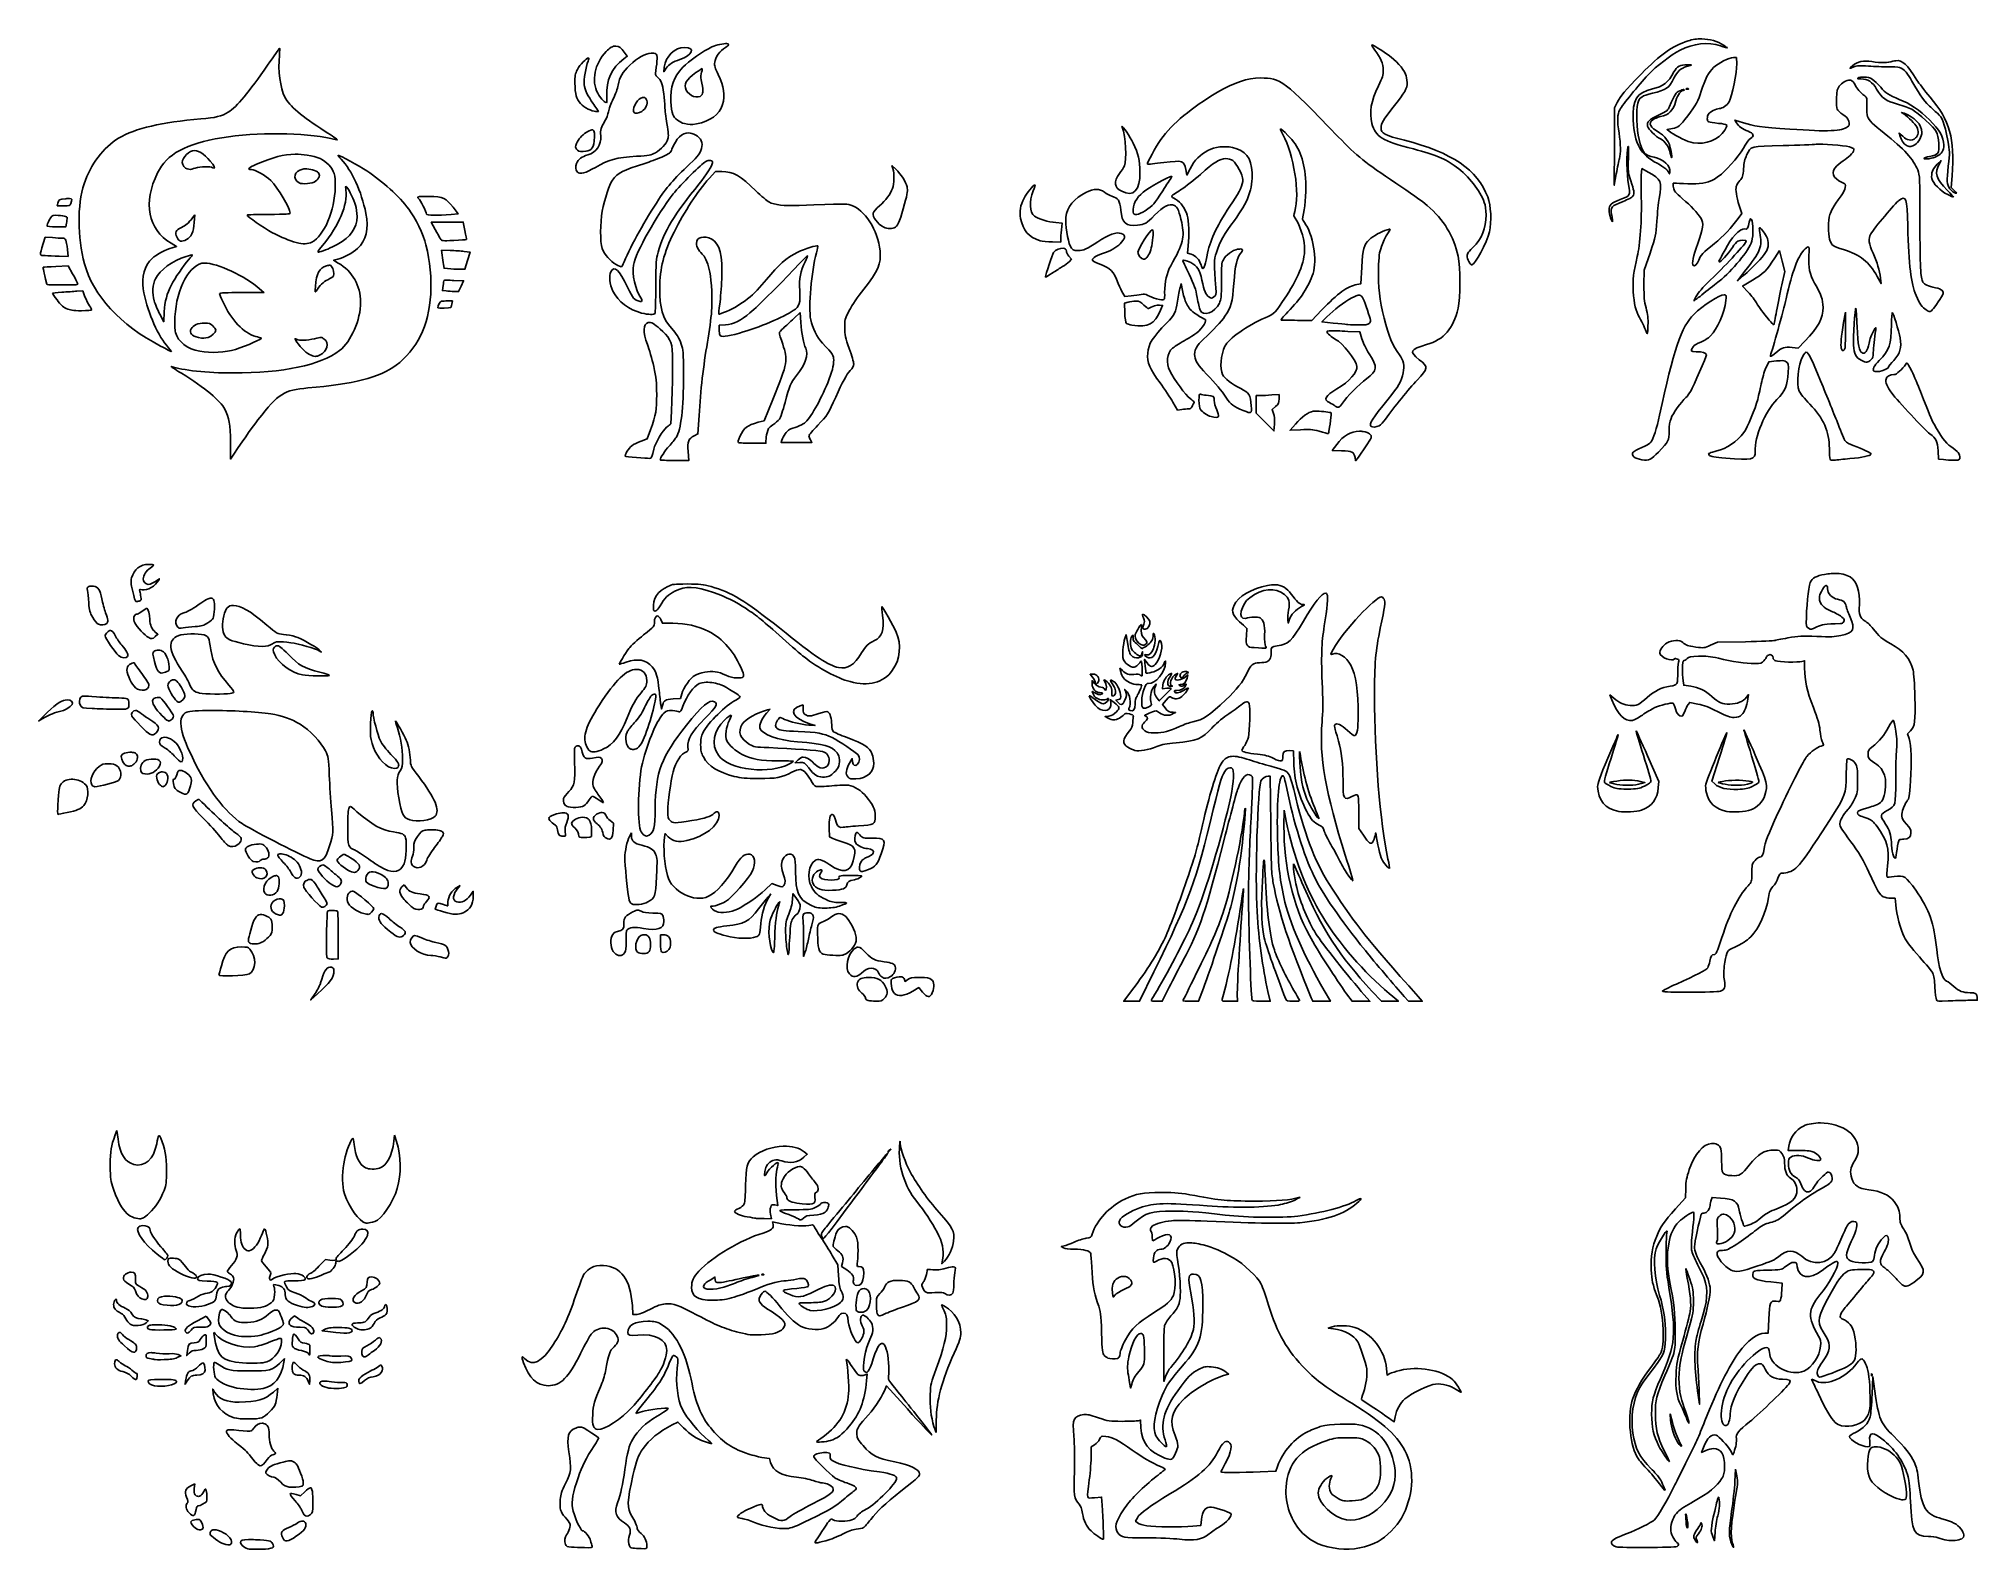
# Model space of a CAD drawing. Extents: x 43 to 173, y 96 to 196.
import ezdxf

# ---------------------------------------------------------------- set-up
doc = ezdxf.new("R2010")
doc.units = 0
doc.layers.add('Layer_1', color=7, linetype='CONTINUOUS')

msp = doc.modelspace()

# ---------------------------------------------------------------- linework, layer by layer
at = {"layer": 'Layer_1', "color": 7}
for points in [[(154.184835, 196.38502), (154.184835, 196.38502)], [(59.491564, 195.765455), (59.491564, 195.765455)], [(80.075594, 195.11502), (80.075594, 195.11502)], [(81.885234, 195.910424), (81.885234, 195.910424)], [(82.421566, 195.062104), (82.643706, 195.228573), (82.450229, 195.505283)], [(84.246091, 195.442443), (84.246091, 195.442443)], [(86.45591, 195.813964), (86.45591, 195.813964)], [(89.285851, 196.06697), (89.285851, 196.06697)], [(132.229931, 195.98098), (132.229931, 195.98098)], [(156.494426, 195.146993), (156.289375, 195.137621)], [(156.513169, 194.713187), (156.494426, 195.146993), (156.494426, 195.146993)], [(167.111937, 194.933673), (167.111937, 194.933673)], [(85.1126, 194.496559), (85.075118, 194.194493), (85.237173, 194.424349)], [(87.633858, 194.416631), (87.633858, 194.416631)], [(124.807266, 193.781631), (124.807266, 193.781631)], [(153.233436, 194.665782), (153.233436, 194.665782)], [(164.030643, 193.637215), (164.030643, 193.637215)], [(165.009601, 193.84447), (165.009601, 193.84447)], [(83.75606, 192.490687), (83.75606, 192.490687)], [(152.976572, 193.004969), (152.976572, 193.004969)], [(153.224066, 193.074974), (153.224066, 193.074974)], [(80.539717, 191.559684), (80.721618, 191.559131), (80.610826, 191.733868)], [(148.555273, 192.139563), (148.384395, 191.799463), (148.371718, 189.220327), (148.359041, 186.641188), (148.497948, 187.401867)], [(167.479596, 191.493536), (167.638346, 191.383845)], [(167.654882, 191.432353), (167.479596, 191.493536), (167.479596, 191.493536)], [(80.288915, 190.334882), (80.288915, 190.334882)], [(86.745298, 190.124869), (86.745298, 190.124869)], [(115.589293, 190.566394), (115.589293, 190.566394)], [(152.244007, 190.417014), (151.880756, 190.341497), (152.12384, 190.162904)], [(156.955242, 190.7957), (156.399619, 190.974293), (156.506553, 190.793493)], [(53.842708, 188.955743), (53.842708, 188.955743)], [(60.543832, 188.704388), (60.543832, 188.704388)], [(63.400229, 188.638243), (63.400229, 188.638243)], [(149.298863, 189.219223), (149.298863, 189.219223)], [(61.18269, 187.727083), (61.18269, 187.727083)], [(88.525725, 187.558964), (88.102392, 187.091533)], [(88.187279, 188.286566), (88.187279, 188.286566)], [(88.933624, 187.558964), (88.525725, 187.558964), (88.525725, 187.558964)], [(100.26716, 187.963555), (100.332204, 187.745273)], [(100.524028, 187.713302), (100.26716, 187.963555), (100.26716, 187.963555)], [(118.878945, 187.241464), (118.878945, 187.241464)], [(119.831996, 187.691806), (119.909167, 187.316427), (120.121937, 187.73921)], [(122.487752, 188.416103), (122.487752, 188.416103)], [(150.194589, 187.749684), (150.158758, 187.283354)], [(150.613511, 187.51652), (150.194589, 187.749684), (150.194589, 187.749684)], [(170.136453, 188.28877), (169.869666, 188.036314)], [(170.001957, 188.052852), (170.136453, 188.28877), (170.136453, 188.28877)], [(170.989735, 186.293372), (170.794604, 186.488503), (170.850278, 187.261857)], [(63.908452, 186.581106), (63.908452, 186.581106)], [(69.020972, 185.900355), (69.020972, 185.900355)], [(109.790507, 186.669853), (109.790507, 186.669853)], [(113.882729, 186.367235), (113.882729, 186.367235)], [(44.56796, 184.63752), (44.56796, 184.63752)], [(44.741042, 185.447258), (44.700252, 185.27252), (45.115869, 185.27252)], [(45.510537, 185.762001), (45.510537, 185.762001)], [(53.855386, 184.669493), (53.708213, 184.480424)], [(53.819007, 184.165131), (53.855386, 184.669493), (53.855386, 184.669493)], [(70.91991, 184.693745), (71.387891, 184.732881), (71.045586, 185.177714)], [(156.612387, 184.429161), (156.850512, 184.759892), (156.684046, 185.286301)], [(44.636312, 183.875743), (45.268004, 183.875743), (45.30659, 184.113868)], [(69.590928, 184.193243), (69.856062, 183.701008)], [(71.842644, 183.618326), (71.726338, 184.193243), (70.658632, 184.193243), (69.590928, 184.193243), (69.590928, 184.193243)], [(111.557703, 183.661319), (111.602904, 184.113868), (111.18894, 184.149697)], [(117.600676, 183.68502), (117.600676, 183.68502)], [(157.434249, 184.426957), (157.434249, 184.426957)], [(158.022948, 183.806289), (158.022948, 183.806289)], [(43.894375, 183.194439), (43.762634, 182.757325)], [(44.371728, 183.154203), (43.894375, 183.194439), (43.894375, 183.194439)], [(44.819866, 181.918927), (45.414077, 181.907353), (45.367773, 182.367618)], [(52.337891, 182.482271), (52.639406, 182.557235), (52.274501, 182.776067)], [(53.699943, 182.011533), (53.699943, 182.011533)], [(70.286564, 182.32848), (70.329007, 181.975152)], [(70.845494, 182.303125), (70.286564, 182.32848), (70.286564, 182.32848)], [(71.58688, 181.044149), (71.833272, 181.050214), (72.008007, 181.62127), (72.182742, 182.192881), (71.793585, 182.235327)], [(110.948611, 182.864262), (111.504236, 182.859853), (111.508647, 183.034589)], [(111.678421, 182.444236), (111.678421, 182.444236)], [(119.991299, 182.601883), (119.937279, 182.121775), (120.193043, 182.045157)], [(150.339558, 180.002353), (150.344519, 180.98627), (150.741394, 182.129493)], [(159.367361, 182.294856), (159.050411, 181.799313)], [(159.520049, 180.021093), (159.714077, 180.897526), (159.540442, 181.595916), (159.367361, 182.294856), (159.367361, 182.294856)], [(161.261338, 182.537942), (161.261338, 182.537942)], [(45.432816, 181.280069), (44.607096, 181.236523)], [(45.718346, 180.753107), (45.432816, 181.280069), (45.432816, 181.280069)], [(54.510782, 181.46252), (54.510782, 181.46252)], [(62.845707, 181.31204), (62.845707, 181.31204)], [(63.374874, 181.717734), (63.095409, 181.642217), (63.407948, 181.460316)], [(70.413341, 181.367714), (70.454684, 181.113603), (70.89786, 181.075568)], [(94.653035, 181.952001), (94.653035, 181.952001)], [(112.06813, 181.549064), (112.219161, 181.710568), (112.052695, 181.909007)], [(131.226718, 180.029912), (131.486893, 180.073459), (131.548629, 181.196836)], [(157.042335, 180.891464), (156.563881, 180.287881), (156.969576, 180.637353)], [(46.388624, 179.613745), (46.00608, 179.586186)], [(46.540208, 179.220731), (46.388624, 179.613745), (46.388624, 179.613745)], [(56.973611, 179.496338), (58.450316, 179.497991), (58.164236, 179.749897)], [(70.384678, 179.957703), (70.341132, 179.62973), (70.586975, 179.604375)], [(70.649262, 180.313238), (70.649262, 180.313238)], [(71.124961, 179.568547), (71.417657, 179.55752), (71.583019, 179.922978), (71.748385, 180.287881), (71.107873, 180.306073)], [(115.647721, 179.445625), (115.770643, 179.237816), (116.193423, 179.277505)], [(119.523868, 180.097714), (119.450556, 179.834231)], [(119.605448, 179.62918), (119.523868, 180.097714), (119.523868, 180.097714)], [(157.569848, 180.320404), (156.902878, 179.930694), (157.284318, 179.515077)], [(165.872803, 180.557425), (166.122505, 180.097714), (166.083369, 180.446631)], [(51.518786, 178.065381), (51.782816, 177.557714), (51.820298, 178.224131)], [(70.999835, 178.954493), (70.693909, 178.942917)], [(70.957942, 178.732353), (70.999835, 178.954493), (70.999835, 178.954493)], [(94.150877, 178.164048), (93.729748, 177.765519)], [(94.194974, 177.511409), (94.150877, 178.164048), (94.150877, 178.164048)], [(115.990026, 178.854172), (115.744735, 178.78582), (115.77009, 178.156883)], [(116.510373, 178.92252), (116.510373, 178.92252)], [(118.15134, 178.313979), (118.289146, 178.636993), (118.07803, 178.656286)], [(127.265687, 177.647009), (128.231965, 177.645355), (128.869172, 178.313979)], [(131.395391, 179.318295), (131.395391, 179.318295)], [(155.683591, 179.349161), (155.683591, 179.349161)], [(163.750075, 178.192714), (163.633768, 177.49377)], [(163.757791, 177.105165), (163.750075, 178.192714), (163.750075, 178.192714)], [(164.446258, 178.453436), (164.446258, 178.453436)], [(166.872708, 178.160743), (166.872708, 178.160743)], [(54.502513, 177.462353), (54.502513, 177.462353)], [(84.123169, 177.510309), (84.123169, 177.510309)], [(89.187734, 177.351559), (88.771566, 177.317935), (88.771566, 177.046186)], [(129.231319, 177.887341), (128.892323, 177.542279), (129.64418, 177.466762)], [(129.519053, 176.951376), (129.519053, 176.951376)], [(131.556345, 176.421106), (131.423503, 176.872001), (130.623688, 176.912791)], [(62.255355, 176.501584), (62.255355, 176.501584)], [(160.196939, 175.842881), (160.597675, 175.800437), (161.039748, 176.256294)], [(159.155694, 174.939992), (158.657397, 174.890381), (158.490378, 174.556345)], [(159.413662, 174.960936), (159.413662, 174.960936)], [(161.142827, 175.521523), (161.142827, 175.521523)], [(167.857178, 174.799432), (167.857178, 174.799432)], [(92.335175, 172.386762), (91.759704, 170.962423), (91.360625, 170.85769)], [(118.979267, 172.205965), (119.282986, 171.676245), (119.561901, 171.711523)], [(120.763549, 172.742297), (120.763549, 172.742297)], [(124.797896, 172.636464), (124.521736, 172.636464), (124.521736, 172.049969), (124.521736, 171.464028), (125.109331, 170.873675), (125.696926, 170.283326), (125.735512, 170.745242)], [(126.045846, 172.718593), (125.560226, 172.677253)], [(125.677634, 171.454658), (125.58062, 171.701602), (125.813233, 171.908858)], [(126.045846, 172.417078), (126.045846, 172.718593), (126.045846, 172.718593)], [(87.109653, 169.963619), (87.351085, 170.087091), (87.426602, 171.314097)], [(127.132292, 170.735872), (126.776206, 170.330177), (127.474596, 170.368213)], [(128.583642, 171.604589), (128.583642, 171.604589)], [(56.225612, 169.524853), (56.225062, 169.524853), (56.227816, 168.413603), (56.443894, 168.731103)], [(84.189866, 170.35829), (83.977096, 169.762978), (83.568647, 169.610291)], [(91.010051, 169.462014), (91.883176, 169.461464), (91.883176, 169.648876)], [(92.935448, 169.667618), (92.890247, 169.524853), (93.918264, 169.524853), (94.945731, 169.524853), (94.843202, 169.681397)], [(129.886716, 169.383189), (129.587405, 168.985214), (130.211381, 168.966471)], [(131.396492, 170.264033), (131.396492, 170.264033)], [(85.790594, 168.318243), (86.746952, 168.318243), (86.702855, 168.919619)], [(131.101592, 168.522742), (131.143485, 168.300051), (131.261996, 168.452186)], [(169.919275, 168.953243), (169.956206, 168.413603), (170.273706, 168.376119)], [(50.781811, 161.396631), (50.781811, 161.396631)], [(86.644426, 160.09411), (86.644426, 160.09411)], [(125.775201, 160.041744), (125.775201, 160.041744)], [(163.02688, 160.797461), (163.02688, 160.797461)], [(46.94921, 159.952999), (46.94921, 159.952999)], [(54.946242, 159.161453), (54.946242, 159.161453)], [(129.147536, 159.472891), (129.147536, 159.472891)], [(132.870442, 159.23752), (132.870442, 159.23752)], [(50.661646, 158.475743), (50.661646, 158.475743)], [(56.421294, 158.666464), (56.421294, 158.666464)], [(84.66777, 157.963662), (84.66777, 157.963662)], [(85.686415, 157.477492), (84.983063, 157.479146), (84.87723, 157.723333)], [(116.948591, 158.094853), (116.948591, 158.094853)], [(126.629033, 157.713964), (126.653284, 157.49127), (126.729355, 157.747034)], [(48.239053, 156.995177), (48.239053, 156.995177)], [(51.223333, 156.596649), (51.401376, 156.749887), (51.219475, 156.893202)], [(53.591353, 156.76973), (53.591353, 156.76973)], [(115.966325, 156.096147), (115.863246, 156.717917), (115.773398, 156.469869)], [(116.884648, 157.396464), (116.884648, 157.396464)], [(123.6668, 157.349059), (123.906029, 157.142353), (123.867443, 156.644604)], [(157.09966, 156.254344), (155.224426, 156.215759), (154.779596, 156.020077)], [(51.43555, 155.698719), (51.43555, 155.698719)], [(59.293675, 155.985352), (59.293675, 155.985352)], [(116.900082, 155.443508), (116.95741, 155.58627), (116.961268, 155.445713)], [(117.130491, 154.63377), (117.088048, 155.078603), (117.251206, 154.840478)], [(160.860051, 154.936939), (161.034786, 154.985448), (161.034786, 154.484943)], [(49.81608, 154.852052), (49.81608, 154.852052)], [(52.404035, 153.724267), (52.404035, 153.724267)], [(83.259964, 154.40998), (83.259964, 154.40998)], [(113.461602, 154.094131), (113.625864, 153.899002)], [(113.647911, 154.094131), (113.461602, 154.094131), (113.461602, 154.094131)], [(113.764218, 153.464092), (113.599956, 153.659223), (113.599956, 153.43598)], [(115.621263, 154.331155), (115.451489, 154.489355), (115.50606, 154.249023)], [(119.473156, 153.904514), (119.473706, 153.904514)], [(119.927356, 153.832305), (119.968699, 154.046175), (119.796718, 153.895694)], [(119.835303, 154.276584), (119.835303, 154.276584)], [(153.450617, 153.284395), (152.983737, 153.358812), (152.945152, 153.639931)], [(45.358953, 152.379853), (45.358953, 152.379853)], [(46.464691, 152.630656), (46.464691, 152.630656)], [(51.474136, 152.54687), (51.474136, 152.54687)], [(84.485869, 152.754128), (84.485869, 152.754128)], [(85.701299, 152.439936), (86.186919, 152.475214), (86.272909, 152.771767)], [(87.89348, 153.548979), (87.89348, 153.548979)], [(113.811073, 152.82248), (113.606021, 152.943194), (113.667204, 152.78224)], [(114.850113, 152.158264), (114.813732, 152.384812), (115.054064, 152.194092)], [(115.321952, 152.213385), (115.17974, 152.363868), (115.350617, 152.406862)], [(117.784231, 153.219905), (117.854236, 153.42716), (117.72856, 153.26841)], [(118.466085, 152.70562), (118.061492, 152.304887), (117.930854, 152.488992)], [(118.314501, 153.383616), (118.279774, 153.122891), (118.575226, 153.156515)], [(118.455612, 151.84848), (118.288043, 152.067865), (118.520656, 152.351188)], [(148.339748, 152.485134), (148.077369, 152.709481), (148.207456, 152.380404)], [(157.258964, 152.443243), (157.302508, 152.72877), (157.1625, 152.552382)], [(44.053125, 151.55358), (43.464426, 150.98252), (43.845316, 151.207418)], [(49.908133, 151.681464), (49.908133, 151.681464)], [(54.915923, 151.669336), (54.915923, 151.669336)], [(65.685018, 151.659414), (65.685018, 151.659414)], [(84.879437, 152.062353), (84.918019, 151.776824), (84.988025, 152.012191)], [(89.559254, 151.370026), (89.559254, 151.370026)], [(91.918454, 151.486883), (92.158786, 151.752569), (92.158786, 151.752569)], [(92.158786, 151.752569), (91.973575, 151.708472)], [(94.359786, 152.055738), (94.153081, 151.986286)], [(94.359786, 151.776824), (94.359786, 152.055738), (94.359786, 152.055738)], [(114.719475, 151.301124), (114.457096, 151.263092), (114.660494, 151.154501)], [(118.997456, 151.462631), (119.156206, 151.549172), (118.986983, 151.551376)], [(153.275882, 152.063454), (153.391085, 152.205669), (153.926314, 152.100386)], [(51.756358, 149.885051), (51.756358, 149.885051)], [(67.210782, 150.98252), (67.210782, 150.98252)], [(94.789735, 150.785738), (95.153536, 150.666674), (94.740676, 150.701402)], [(149.817006, 150.327127), (149.817006, 150.327127)], [(156.988315, 150.386659), (156.988315, 150.386659)], [(167.993328, 149.80678), (167.896314, 150.123176), (168.080422, 150.315)], [(49.636384, 148.890108), (49.636384, 148.890108)], [(51.101515, 148.44252), (51.101515, 148.44252)], [(79.321533, 149.327222), (79.321533, 149.327222)], [(97.649992, 148.264481), (97.629596, 148.474493), (97.448799, 148.172978)], [(122.886281, 148.618909), (122.886281, 148.618909)], [(126.739825, 149.002006), (126.998897, 148.982714), (127.022047, 148.188964)], [(127.402937, 148.932001), (127.402937, 148.932001)], [(151.294812, 146.540828), (151.331744, 146.950381), (150.583194, 148.647575)], [(155.051345, 146.785568), (154.849601, 146.965815), (155.366091, 148.576466)], [(48.096289, 148.12502), (48.096289, 148.12502)], [(51.695725, 147.589241), (51.695725, 147.589241)], [(52.891862, 147.680743), (52.891862, 147.680743)], [(94.026855, 148.380234), (93.819596, 148.191168), (94.131584, 148.206049)], [(125.321548, 147.299853), (125.457701, 147.299853), (125.491325, 144.108868)], [(45.732677, 147.093699), (45.732677, 147.093699)], [(149.368868, 147.039678), (149.368868, 147.039678)], [(150.144426, 146.802657), (150.397986, 146.878174), (150.080486, 146.955895)], [(156.677981, 147.028105), (156.677981, 147.028105)], [(54.119419, 145.751489), (54.119419, 145.751489)], [(64.208863, 145.279648), (64.208863, 145.279648)], [(78.373992, 144.866787), (78.373992, 144.866787)], [(79.652814, 144.566926), (79.652814, 144.566926)], [(80.9851, 144.88553), (80.9851, 144.88553)], [(123.806811, 145.178776), (123.806811, 145.178776)], [(126.373269, 145.045381), (126.368308, 143.96555)], [(126.521546, 144.307305), (126.373269, 145.045381), (126.373269, 145.045381)], [(131.350743, 144.888284), (131.350743, 143.817274), (131.659424, 143.365278)], [(69.507145, 143.735144), (69.507145, 143.735144)], [(81.699475, 143.689943), (81.739715, 144.168951), (81.515921, 144.339825)], [(82.923724, 143.52127), (82.795291, 143.277634)], [(82.926479, 143.285903), (82.923724, 143.52127), (82.923724, 143.52127)], [(85.374426, 143.271572), (85.166618, 143.478827), (85.128585, 143.246214)], [(96.328176, 143.156368), (96.105486, 143.26716), (96.087847, 143.844835)], [(97.931111, 143.555448), (97.931111, 143.555448)], [(58.181875, 142.786502), (58.181875, 142.786502)], [(59.617791, 142.130556), (59.617791, 142.130556)], [(63.783876, 142.09252), (63.783876, 142.09252)], [(58.207783, 141.208372), (58.207783, 141.208372)], [(59.304149, 140.679758), (59.304149, 140.679758)], [(62.385442, 141.394131), (62.385442, 141.394131)], [(65.588004, 140.935519), (65.588004, 140.935519)], [(95.55813, 141.067261), (95.55813, 141.067261)], [(125.043737, 141.739192), (125.043737, 141.739192)], [(130.647942, 140.705664), (130.647392, 140.705664)], [(133.167549, 141.36106), (133.16865, 141.36106)], [(61.504601, 140.425095), (61.504601, 140.425095)], [(64.329578, 139.650638), (64.329578, 139.650638)], [(67.792865, 140.060743), (67.645689, 139.922387)], [(67.937834, 139.864509), (67.792865, 140.060743), (67.792865, 140.060743)], [(71.531206, 140.019951), (71.31017, 139.894275)], [(71.39616, 139.865612), (71.531206, 140.019951), (71.531206, 140.019951)], [(72.388346, 139.312191), (72.388346, 139.635203), (72.207549, 139.384951)], [(91.826952, 139.731667), (92.27509, 140.146731), (92.626214, 140.02767)], [(92.206188, 139.457714), (92.009956, 139.23502)], [(92.048542, 139.203603), (92.206188, 139.457714), (92.206188, 139.457714)], [(93.677935, 139.489131), (93.644861, 139.060839)], [(93.923225, 139.160057), (93.677935, 139.489131), (93.677935, 139.489131)], [(95.470486, 139.770802), (95.471036, 139.770802)], [(123.680031, 139.822618), (123.680031, 139.822618)], [(59.480537, 139.12974), (59.480537, 139.12974)], [(63.034223, 138.365756), (63.034223, 138.365756)], [(66.29411, 138.147474), (66.29411, 138.147474)], [(83.350365, 138.380638), (83.350365, 138.380638)], [(88.58195, 138.286381), (88.5825, 138.286381)], [(92.794336, 138.952248), (92.794336, 138.952248)], [(94.673979, 138.212518), (94.673979, 138.212518)], [(96.734424, 138.15464), (96.734424, 138.15464)], [(166.769632, 139.171631), (167.056813, 139.171631), (167.099257, 138.743339)], [(58.214395, 138.095108), (58.214395, 138.095108)], [(56.966996, 135.933243), (56.966996, 135.933243)], [(63.079424, 135.120751), (63.402436, 135.139493), (63.40519, 136.682343)], [(68.490152, 136.69502), (68.490152, 136.69502)], [(83.810077, 136.745733), (83.810077, 136.745733)], [(85.047557, 136.747937), (84.866206, 136.726993), (84.862348, 136.187353)], [(85.047557, 136.747937), (85.047557, 136.747937)], [(94.391206, 136.204439), (94.391206, 135.301548), (94.501451, 135.626767)], [(98.023164, 135.920563), (98.023164, 135.920563)], [(62.847911, 134.584419), (62.847911, 134.584419)], [(116.286579, 133.091728), (115.698434, 132.313964), (116.225947, 132.313964), (116.752909, 132.313964), (117.711471, 134.266368)], [(98.702814, 133.901464), (98.702814, 133.901464)], [(100.747822, 133.947765), (100.747822, 133.947765)], [(101.317227, 133.766415), (101.145797, 133.631919), (101.110519, 133.766965)], [(101.651813, 132.981484), (102.054203, 133.22402), (102.307209, 132.927464)], [(117.903295, 132.313964), (118.2693, 132.313964), (118.733976, 133.250478)], [(120.156661, 132.313964), (120.69079, 132.313964), (121.014905, 133.194254)], [(124.861286, 132.313964), (125.452186, 132.313964), (125.305563, 132.964395)], [(128.188971, 132.552089), (128.287639, 132.313964), (128.876888, 132.313964), (129.465586, 132.313964), (129.051073, 133.028339)], [(132.223868, 132.996368), (132.857765, 132.313964), (133.424964, 132.313964), (133.992166, 132.313964), (133.368742, 132.837065)], [(61.866749, 132.838169), (61.572953, 132.409324), (62.019987, 132.806199)], [(122.261201, 132.456728), (122.260651, 132.456175)], [(122.752335, 132.31341), (123.283706, 132.31341), (123.263313, 132.782495)], [(130.544866, 132.806749), (130.544866, 132.806199), (130.903706, 132.315064), (131.497917, 132.314514), (132.091577, 132.313964), (131.715645, 132.742258)], [(134.375813, 132.640283), (134.669609, 132.313964), (135.125466, 132.313964), (135.580769, 132.313964), (135.306263, 132.623745)], [(171.909161, 132.377353), (172.528176, 132.377353), (172.528176, 132.554843)], [(162.084853, 124.214406), (162.084853, 124.214406)], [(48.667348, 123.705633), (48.562065, 123.421757)], [(48.74562, 123.123549), (48.667348, 123.705633), (48.667348, 123.705633)], [(67.157312, 123.391993), (67.111011, 123.003938)], [(67.291811, 122.971415), (67.157312, 123.391993), (67.157312, 123.391993)], [(93.030257, 122.661631), (93.030257, 122.661631)], [(100.809558, 123.00063), (100.809558, 123.00063)], [(154.834167, 122.853454), (154.834167, 122.853454)], [(159.980864, 122.659426), (159.942279, 122.376103), (160.694686, 122.375)], [(94.40168, 121.928516), (94.631535, 122.127505), (94.428688, 122.297829)], [(99.997618, 122.213493), (99.997618, 122.213493)], [(100.201566, 122.471464), (100.201566, 122.471464)], [(94.112292, 121.313359), (94.112292, 121.313359)], [(92.463606, 118.754619), (92.662595, 118.710519), (92.621806, 119.051173)], [(95.78964, 118.916124), (95.78964, 118.916124)], [(118.203706, 119.58089), (118.203706, 119.58089)], [(153.118233, 119.848231), (153.100044, 119.225355), (152.448508, 118.496649)], [(154.81322, 119.079285), (154.878814, 119.251263), (155.439401, 119.214882)], [(91.762461, 117.842909), (92.245327, 117.835743), (92.186345, 118.137258)], [(92.321394, 117.625731), (92.36053, 117.449342)], [(92.943714, 117.501155), (92.321394, 117.625731), (92.321394, 117.625731)], [(155.660437, 118.143871), (155.660437, 118.143871)], [(50.385486, 117.38099), (50.385486, 117.38099)], [(58.502132, 117.163259), (58.502132, 117.163259)], [(65.030725, 117.13625), (65.030725, 117.13625)], [(97.177047, 117.32752), (97.177047, 117.32752)], [(120.050278, 116.242729), (120.050278, 116.242729)], [(52.423881, 115.202588), (52.423881, 115.202588)], [(62.834131, 115.082973), (62.553562, 115.121559), (62.118105, 114.66901)], [(96.71127, 114.030152), (96.676546, 114.765473), (96.298964, 115.395512)], [(96.983019, 114.907688), (96.914118, 114.649717), (97.25918, 114.429231)], [(103.648315, 115.210303), (103.584925, 114.844848), (103.770134, 115.021787)], [(111.726926, 116.028308), (111.536206, 115.98366), (111.694956, 115.896016)], [(163.199408, 114.982101), (163.199408, 114.982101)], [(49.62536, 114.279853), (49.62536, 114.279853)], [(54.716384, 114.15252), (54.716384, 114.15252)], [(65.632101, 113.962353), (65.632101, 113.962353)], [(81.069437, 114.715864), (81.069437, 114.715864)], [(88.161371, 113.757299), (88.485486, 113.953534), (88.505882, 113.767222)], [(91.419053, 114.081415), (91.419053, 114.081415)], [(91.686944, 114.144805), (91.686944, 114.144805)], [(100.75223, 113.733048), (100.75223, 113.733048)], [(104.359936, 114.636489), (104.359936, 114.636489)], [(115.667014, 114.000386), (115.667014, 114.000386)], [(153.119887, 114.514118), (153.119887, 114.514118)], [(158.780316, 113.626111), (159.542096, 113.545082), (159.518945, 113.071036)], [(165.157325, 114.466162), (165.157325, 114.466162)], [(48.621597, 112.479033), (48.621597, 112.479033)], [(51.831325, 112.677469), (51.831325, 112.677469)], [(62.936106, 112.529192), (62.936106, 112.529192)], [(98.409015, 113.191201), (98.409015, 113.191201)], [(115.120759, 112.768971), (115.003902, 112.620694), (114.960908, 112.851103)], [(50.620854, 110.898699), (50.757557, 111.035952), (50.583372, 111.102096)], [(54.608346, 111.345733), (54.022955, 111.043668)], [(54.767096, 111.156667), (54.608346, 111.345733), (54.608346, 111.345733)], [(55.642978, 111.803243), (55.642978, 111.803243)], [(60.501939, 111.374395), (60.333269, 111.249269)], [(60.714159, 111.215095), (60.501939, 111.374395), (60.501939, 111.374395)], [(66.53885, 112.116883), (66.53885, 112.116883)], [(83.252248, 111.460386), (83.024596, 111.45377), (82.984357, 112.057353)], [(103.566736, 112.100898), (103.566736, 112.100898)], [(158.648025, 111.152258), (158.602827, 110.215743), (158.381237, 110.215743)], [(48.858068, 110.266453), (48.858068, 110.266453)], [(51.111988, 110.780188), (51.111988, 110.780188)], [(54.551021, 110.117076), (54.551021, 110.117076)], [(55.128143, 110.257083), (55.128143, 110.257083)], [(60.436895, 110.149046), (60.436895, 110.149046)], [(62.527104, 110.486939), (62.323706, 110.376698), (62.895316, 110.304488)], [(63.40409, 110.596631), (63.40409, 110.596631)], [(66.148591, 109.920841), (66.148591, 109.920841)], [(116.826219, 110.206924), (116.826219, 110.206924)], [(129.570316, 110.634666), (129.316206, 110.555291), (129.661818, 110.504578)], [(130.320519, 110.716798), (130.320519, 110.716798)], [(48.626008, 108.446893), (48.626008, 108.446893)], [(50.955442, 108.923143), (50.955442, 108.923143)], [(52.671926, 108.590208), (52.925486, 108.706515), (52.735316, 108.794159)], [(53.365355, 109.070869), (53.320707, 108.723603), (53.485519, 108.898339)], [(59.830008, 108.532881), (59.489357, 108.206564)], [(59.787014, 108.27877), (59.830008, 108.532881), (59.830008, 108.532881)], [(62.5701, 108.739035), (62.5701, 108.739035)], [(85.706811, 108.739035), (85.706811, 108.739035)], [(97.239336, 108.482171), (97.239336, 108.482171)], [(118.367418, 108.75502), (118.371826, 107.00877), (118.484825, 107.341155)], [(164.840928, 108.50973), (164.840928, 108.50973)], [(51.592647, 107.141062), (51.592647, 107.141062)], [(54.391168, 108.247353), (54.391168, 108.247353)], [(60.440203, 108.285386), (60.440203, 108.285386)], [(66.218593, 108.105139), (66.218593, 108.105139)], [(98.47902, 107.448092), (98.630051, 107.498801), (98.584853, 107.063341)], [(122.537361, 107.6107), (122.679576, 107.499355), (122.346641, 107.392418)], [(133.424414, 107.523606), (133.239205, 107.427695), (133.203377, 107.85599)], [(165.484748, 107.459115), (165.484198, 107.459115)], [(165.497425, 107.524709), (165.497425, 107.524709)], [(165.56688, 107.32627), (165.527191, 106.151631)], [(165.706888, 106.359439), (165.56688, 107.32627), (165.56688, 107.32627)], [(53.24409, 107.040743), (53.20385, 106.818603), (53.348819, 107.040743)], [(55.169483, 106.302114), (55.042703, 106.501103), (55.082942, 106.183603)], [(59.383524, 106.55457), (59.085869, 106.292742)], [(59.337773, 106.114702), (59.383524, 106.55457), (59.383524, 106.55457)], [(61.410342, 107.027513), (61.409792, 107.027513), (61.497986, 106.818603), (61.517829, 107.055625)], [(62.428436, 107.026409), (62.428436, 107.026409)], [(99.763902, 106.377631), (99.899501, 106.703951), (101.297935, 105.173776)], [(116.113498, 106.818603), (116.154841, 106.564493), (116.231458, 106.818603)], [(153.95498, 106.088243), (154.045928, 105.485214), (154.016162, 106.37377)], [(133.507096, 104.459951), (133.697816, 104.313328), (133.765064, 104.646263)], [(152.075885, 104.850214), (152.106754, 104.434046)], [(152.233534, 104.278603), (152.075885, 104.850214), (152.075885, 104.850214)], [(58.33401, 104.224583), (58.33401, 104.224583)], [(79.530993, 103.96937), (79.530993, 103.96937)], [(85.634048, 104.107173), (86.021003, 104.302305), (86.396381, 103.921965)], [(116.848819, 103.913145), (116.825669, 104.43625), (116.657549, 104.391602)], [(113.536566, 102.062716), (113.536566, 102.64866), (113.765872, 102.790872)], [(154.448315, 102.407778), (154.179874, 102.285959), (154.301692, 102.606214)], [(156.101409, 102.408328), (156.265674, 102.125556), (156.334023, 102.305802)], [(165.740512, 102.655273), (165.740512, 102.655273)], [(60.164046, 101.726476), (60.164046, 101.726476)], [(91.615839, 101.951371), (92.117443, 101.871996), (92.186895, 101.61127)], [(124.786319, 100.986193), (125.832526, 101.027536), (125.944974, 101.351098)], [(156.433243, 101.166993), (156.39135, 100.34127)], [(156.516476, 100.710586), (156.433243, 101.166993), (156.433243, 101.166993)], [(53.859797, 100.191893), (53.596314, 100.057948)], [(53.8168, 99.879355), (53.859797, 100.191893), (53.859797, 100.191893)], [(61.174974, 99.662726), (60.886687, 99.396489), (60.603915, 99.472006)], [(61.552006, 99.928964), (61.552006, 99.928964)], [(114.25921, 98.778025), (114.222279, 99.309949), (113.752644, 99.267505)], [(153.122091, 98.197045), (153.122091, 98.197045)], [(155.296636, 99.290656), (155.296636, 99.290656)], [(54.096268, 97.82332), (54.096268, 97.82332)], [(55.119874, 97.125481), (55.119874, 97.125481)], [(61.028351, 97.707564), (61.028351, 97.707564)], [(116.628884, 97.582438), (116.489426, 97.696541), (116.612899, 97.928603)], [(120.869383, 97.808436), (120.826389, 97.406602), (120.308799, 97.366363)], [(154.132469, 97.623781), (154.132469, 97.623781)], [(154.922361, 96.675689), (155.033706, 96.404493), (155.075049, 96.976103)], [(57.422299, 96.478907), (57.422299, 96.478907)], [(95.160152, 96.325118), (95.160702, 96.325118)], [(156.179684, 96.166919), (156.180234, 96.166919)]]:
    msp.add_lwpolyline(points, dxfattribs=at)
for points in [[(153.275882, 196.254383), (152.208371, 195.894764), (151.447449, 195.355793), (150.173092, 194.05724)], [(152.754432, 195.637575), (153.613287, 196.088013), (154.603193, 196.192599), (155.438297, 195.920347)], [(154.184835, 196.38502), (153.869915, 196.391596), (153.557086, 196.349116), (153.275882, 196.254383)], [(155.641698, 195.961687), (155.240536, 196.227165), (154.709701, 196.374065), (154.184835, 196.38502)], [(59.491564, 195.765455), (59.468221, 195.739773), (59.113025, 195.232495), (58.702222, 194.63877)], [(59.849853, 192.506672), (59.544263, 193.109719), (59.390404, 194.282126), (59.484949, 195.289205)], [(59.484949, 195.289205), (59.51176, 195.576824), (59.514986, 195.791137), (59.491564, 195.765455)], [(80.075594, 195.11502), (79.928077, 195.11502), (79.48389, 194.662762), (79.327595, 194.353243)], [(79.775733, 193.324123), (79.736956, 193.651662), (79.884645, 194.530936), (80.04142, 194.906111)], [(80.04142, 194.906111), (80.089567, 195.02123), (80.104973, 195.11502), (80.075594, 195.11502)], [(81.235352, 195.543315), (80.475102, 194.751538), (80.239783, 193.577446), (80.679174, 192.770152)], [(81.288819, 192.548562), (81.232065, 193.650606), (81.587176, 194.438407), (82.421566, 195.062104)], [(81.885234, 195.910424), (81.68782, 195.91658), (81.4763, 195.794242), (81.235352, 195.543315)], [(82.450229, 195.505283), (82.265811, 195.769468), (82.082648, 195.904272), (81.885234, 195.910424)], [(84.246091, 195.442443), (83.858433, 195.416211), (83.314836, 195.118207), (82.827261, 194.63877)], [(84.574064, 195.374645), (84.487413, 195.429509), (84.375309, 195.451189), (84.246091, 195.442443)], [(84.543745, 194.248511), (84.652824, 194.939109), (84.663077, 195.318271), (84.574064, 195.374645)], [(86.45591, 195.813964), (85.798276, 195.813964), (85.203137, 195.230193), (85.1126, 194.496559)], [(85.237173, 194.424349), (85.422763, 194.687493), (85.691167, 194.86156), (86.142271, 195.011394)], [(86.142271, 195.011394), (87.008016, 195.298948), (87.209274, 195.813964), (86.45591, 195.813964)], [(88.283189, 195.848138), (87.719112, 195.589964), (86.732773, 194.900314), (86.342911, 194.491597)], [(89.285851, 196.06697), (89.061087, 196.07763), (88.575015, 195.9817), (88.283189, 195.848138)], [(88.469501, 194.82784), (88.506585, 195.156829), (88.819513, 195.588423), (89.184426, 195.813964)], [(89.184426, 195.813964), (89.306657, 195.889506), (89.406566, 195.981539), (89.406566, 196.018465)], [(89.406566, 196.018465), (89.406566, 196.048256), (89.360773, 196.063417), (89.285851, 196.06697)], [(132.229931, 195.98098), (132.21401, 195.984626), (132.205676, 195.982783), (132.205676, 195.974918)], [(132.205676, 195.974918), (132.205676, 195.952041), (132.305346, 195.802768), (132.427266, 195.643086)], [(133.309761, 195.312909), (132.817901, 195.662763), (132.34138, 195.955467), (132.229931, 195.98098)], [(132.427266, 195.643086), (132.80598, 195.147103), (132.980134, 194.722314), (132.980134, 194.296466)], [(134.467865, 194.041806), (134.305681, 194.423647), (133.837742, 194.937356), (133.309761, 195.312909)], [(150.620676, 193.994401), (151.172816, 194.578609), (152.107429, 195.298245), (152.754432, 195.637575)], [(156.289375, 195.137621), (155.985424, 195.12397), (155.30543, 194.782566), (154.973624, 194.476716)], [(155.438297, 195.920347), (155.687347, 195.839155), (155.890846, 195.778059), (155.890846, 195.784748)], [(155.890846, 195.784748), (155.890846, 195.791448), (155.778731, 195.871003), (155.641698, 195.961687)], [(165.51231, 194.86918), (164.93987, 194.954317), (164.583268, 194.879128), (164.230183, 194.598534)], [(166.913498, 194.89123), (166.541083, 194.779151), (166.157515, 194.773215), (165.51231, 194.86918)], [(167.111937, 194.933673), (167.048702, 194.926634), (166.983037, 194.912156), (166.913498, 194.89123)], [(168.514779, 193.639419), (167.874222, 194.667029), (167.554577, 194.982932), (167.111937, 194.933673)], [(58.702222, 194.63877), (57.453445, 192.833948), (56.640002, 191.861264), (56.085605, 191.508421)], [(79.327595, 194.353243), (79.170792, 194.042655), (79.152406, 193.940948), (79.160026, 193.432714)], [(82.827261, 194.63877), (82.314265, 194.134346), (82.145164, 193.846254), (82.046188, 193.30373)], [(84.664463, 193.842816), (84.521658, 193.966901), (84.507197, 194.017232), (84.543745, 194.248511)], [(84.923534, 193.461376), (84.870674, 193.593541), (84.753983, 193.764991), (84.664463, 193.842816)], [(86.342911, 194.491597), (85.71968, 193.838196), (85.49533, 193.188377), (85.549715, 192.19248)], [(86.571667, 192.980715), (86.390649, 193.360329), (86.557654, 193.665307), (87.206116, 194.137166)], [(87.206116, 194.137166), (87.417473, 194.290951), (87.610151, 194.416631), (87.633858, 194.416631)], [(87.595273, 194.178508), (87.535724, 194.005955), (87.529424, 193.860884), (87.573225, 193.6543)], [(87.573225, 193.6543), (87.70889, 193.014446), (87.714455, 192.768444), (87.595273, 192.636757)], [(87.633858, 194.416631), (87.657734, 194.416633), (87.640456, 194.309637), (87.595273, 194.178508)], [(88.701011, 194.00322), (88.47591, 194.461947), (88.441843, 194.582967), (88.469501, 194.82784)], [(88.989298, 192.009475), (89.175169, 192.635314), (89.09282, 193.205138), (88.701011, 194.00322)], [(124.807266, 193.781631), (123.93424, 193.781633), (123.068777, 193.493408), (121.940396, 192.826926)], [(129.983176, 189.870208), (126.330431, 193.644406), (126.148838, 193.781631), (124.807266, 193.781631)], [(132.980134, 194.296466), (132.980134, 193.970573), (132.935602, 193.826442), (132.658776, 193.259632)], [(134.569287, 193.486181), (134.566753, 193.666213), (134.521205, 193.916231), (134.467865, 194.041806)], [(150.173092, 194.05724), (149.033185, 192.89569), (148.79066, 192.608204), (148.555273, 192.139563)], [(148.731111, 191.668272), (148.90759, 191.996592), (149.979911, 193.316415), (150.620676, 193.994401)], [(150.901245, 192.76464), (151.814558, 192.977596), (152.031031, 193.128941), (152.331098, 193.763441)], [(152.338264, 194.187878), (151.964266, 193.482718), (151.625639, 193.213534), (150.911168, 193.054578)], [(152.331098, 193.763441), (152.538066, 194.201072), (152.808528, 194.450334), (153.179419, 194.545617)], [(153.233436, 194.665782), (152.768994, 194.672637), (152.526845, 194.543439), (152.338264, 194.187878)], [(153.179419, 194.545617), (153.59288, 194.651829), (153.596481, 194.66042), (153.233436, 194.665782)], [(154.973624, 194.476716), (154.643754, 194.172652), (154.397467, 193.697435), (154.152312, 192.89252)], [(156.005499, 192.185314), (156.207536, 192.544797), (156.536311, 194.181974), (156.513169, 194.713187)], [(164.030643, 193.637215), (163.820689, 193.631545), (163.51309, 193.458813), (163.346034, 193.239786)], [(164.230183, 194.598534), (163.966212, 194.388755), (163.976454, 194.37868), (164.312865, 194.52026)], [(164.113876, 193.628945), (164.088552, 193.635301), (164.060635, 193.638025), (164.030643, 193.637215)], [(164.394995, 193.315303), (164.310585, 193.489669), (164.206961, 193.605577), (164.113876, 193.628945)], [(164.312865, 194.52026), (164.520237, 194.607531), (164.673173, 194.6154), (165.289066, 194.570422)], [(164.590676, 193.781631), (164.521264, 193.736768), (164.571787, 193.720191), (164.776988, 193.719344)], [(165.009601, 193.84447), (164.831485, 193.843934), (164.643065, 193.815486), (164.590676, 193.781631)], [(164.776988, 193.719344), (165.247295, 193.717721), (165.549984, 193.523846), (165.829257, 193.046312)], [(166.103763, 193.159861), (165.678699, 193.667548), (165.394107, 193.845599), (165.009601, 193.84447)], [(165.289066, 194.570422), (165.690705, 194.541082), (166.275278, 194.523141), (166.588282, 194.530733)], [(166.588282, 194.530733), (166.901286, 194.538339), (167.249667, 194.514401), (167.362186, 194.477266)], [(167.362186, 194.477266), (167.618989, 194.392517), (167.964434, 194.014399), (168.184048, 193.577683)], [(169.387353, 192.51053), (169.022609, 192.94651), (168.630044, 193.454498), (168.514779, 193.639419)], [(62.538681, 190.222986), (60.942996, 191.237329), (60.153017, 191.908434), (59.849853, 192.506672)], [(79.160026, 193.432714), (79.164739, 193.118389), (79.201191, 192.739344), (79.241605, 192.590455)], [(79.241605, 192.590455), (79.338746, 192.232609), (79.647957, 191.890967), (80.039766, 191.708511)], [(80.360574, 192.09877), (80.051625, 192.522744), (79.81087, 193.027428), (79.775733, 193.324123)], [(80.679174, 192.770152), (80.778658, 192.587385), (80.942095, 192.368956), (81.042425, 192.284532)], [(81.267323, 192.130743), (81.291311, 192.13067), (81.300673, 192.318706), (81.288819, 192.548562)], [(81.711602, 192.388711), (81.565581, 192.094117), (81.423414, 191.710314), (81.395756, 191.53543)], [(82.046188, 193.30373), (82.008145, 193.095289), (81.857624, 192.683303), (81.711602, 192.388711)], [(83.09901, 191.474797), (82.930946, 191.642866), (83.25027, 192.317941), (83.558174, 192.445486)], [(83.558174, 192.445486), (83.640024, 192.479389), (83.703953, 192.4956), (83.75606, 192.490687)], [(83.75606, 192.490687), (83.842902, 192.482497), (83.897233, 192.416259), (83.948984, 192.280121)], [(85.151736, 191.846867), (85.152075, 192.335498), (85.030863, 193.193192), (84.923534, 193.461376)], [(87.595273, 192.636757), (87.35465, 192.370872), (86.768517, 192.567886), (86.571667, 192.980715)], [(121.940396, 192.826926), (120.194711, 191.795825), (118.959082, 190.765434), (118.17394, 189.686103)], [(132.658776, 193.259632), (132.165875, 192.250338), (132.035065, 191.491078), (132.227173, 190.750499)], [(133.642145, 191.831983), (134.445587, 192.846408), (134.575073, 193.077528), (134.569287, 193.486181)], [(150.911168, 193.054578), (149.855956, 192.819817), (149.554384, 192.33201), (149.622425, 190.967677)], [(149.930005, 192.103732), (150.023452, 192.474865), (150.213317, 192.604236), (150.901245, 192.76464)], [(152.716397, 192.925044), (152.456738, 192.807953), (152.390723, 192.705379), (152.043364, 191.882145)], [(152.465044, 192.267994), (152.585903, 192.667166), (152.793912, 192.956464), (152.960036, 192.956464)], [(152.976572, 193.004969), (152.922819, 193.002421), (152.821468, 192.97242), (152.716397, 192.925044)], [(152.960036, 192.956464), (153.012264, 192.956464), (153.035866, 192.974887), (153.012953, 192.997803)], [(153.012953, 192.997803), (153.007221, 193.003535), (152.994487, 193.005819), (152.976572, 193.004969)], [(153.144691, 193.061744), (153.101034, 193.044139), (153.136755, 193.029774), (153.224066, 193.029774)], [(153.224066, 193.074974), (153.195294, 193.074974), (153.166521, 193.070549), (153.144691, 193.061744)], [(153.303441, 193.061744), (153.281614, 193.070549), (153.252839, 193.074974), (153.224066, 193.074974)], [(153.224066, 193.029774), (153.311372, 193.029774), (153.347098, 193.044133), (153.303441, 193.061744)], [(154.152312, 192.89252), (153.962684, 192.269916), (153.786005, 191.949811), (153.255486, 191.264784)], [(163.166338, 192.439974), (163.154213, 192.113968), (163.169388, 191.781759), (163.199961, 191.701345)], [(163.346034, 193.239786), (163.209272, 193.060485), (163.185444, 192.95396), (163.166338, 192.439974)], [(165.034956, 192.582186), (164.710979, 192.833703), (164.525283, 193.046162), (164.394995, 193.315303)], [(165.176067, 191.936162), (165.192673, 192.428759), (165.184511, 192.46608), (165.034956, 192.582186)], [(165.829257, 193.046312), (166.194839, 192.421187), (166.436119, 192.246161), (167.218871, 192.038688)], [(167.341242, 192.358945), (166.63777, 192.63512), (166.430215, 192.769946), (166.103763, 193.159861)], [(169.35373, 190.98752), (168.680934, 191.649933), (168.046372, 192.082122), (167.341242, 192.358945)], [(168.184048, 193.577683), (168.472728, 193.003617), (169.005893, 192.228051), (169.296952, 191.958763)], [(170.850278, 187.261857), (171.033163, 189.801919), (170.722911, 190.91412), (169.387353, 192.51053)], [(54.258876, 191.052564), (51.645047, 190.845269), (49.907828, 190.438327), (48.782551, 189.770437)], [(56.085605, 191.508421), (55.664134, 191.240197), (55.217162, 191.128567), (54.258876, 191.052564)], [(80.039766, 191.708511), (80.214631, 191.627073), (80.439669, 191.559966), (80.539717, 191.559684)], [(80.610826, 191.733868), (80.549809, 191.829911), (80.436943, 191.993995), (80.360574, 192.09877)], [(81.042425, 192.284532), (81.142755, 192.200108), (81.243898, 192.130806), (81.267323, 192.130743)], [(81.395756, 191.53543), (81.368127, 191.360545), (81.264122, 191.085909), (81.164244, 190.925234)], [(83.616049, 191.560784), (83.405878, 191.432653), (83.178766, 191.395044), (83.09901, 191.474797)], [(83.948984, 192.280121), (84.032973, 192.059206), (83.875553, 191.719004), (83.616049, 191.560784)], [(85.286232, 190.740026), (85.21229, 191.173034), (85.151623, 191.671328), (85.151736, 191.846867)], [(85.549715, 192.19248), (85.56789, 191.859756), (85.625737, 191.485022), (85.678145, 191.359591)], [(85.678145, 191.359591), (85.79476, 191.080487), (86.123187, 190.820053), (86.457564, 190.74168)], [(87.263992, 190.731206), (88.131715, 190.873325), (88.798629, 191.36742), (88.989298, 192.009475)], [(132.840676, 190.461111), (132.840676, 190.763684), (132.965616, 190.977789), (133.642145, 191.831983)], [(148.683706, 190.098964), (148.54901, 190.972958), (148.560245, 191.350393), (148.731111, 191.668272)], [(150.015993, 189.693819), (149.841438, 190.395161), (149.79917, 191.584144), (149.930005, 192.103732)], [(151.340563, 191.330928), (150.703969, 191.035464), (150.514936, 190.846059), (150.583745, 190.571906)], [(151.143781, 190.285273), (150.659256, 190.587899), (150.630862, 190.86019), (151.060548, 191.079576)], [(151.060548, 191.079576), (151.150402, 191.125454), (151.32361, 191.183767), (151.445846, 191.20911)], [(152.043364, 191.882145), (151.933377, 191.62149), (151.884671, 191.583464), (151.340563, 191.330928)], [(151.445846, 191.20911), (152.026262, 191.329492), (152.251785, 191.563657), (152.465044, 192.267994)], [(153.255486, 191.264784), (152.694883, 190.540904), (152.647461, 190.500772), (152.244007, 190.417014)], [(154.557456, 191.062487), (154.557456, 191.165772), (154.588614, 191.307812), (154.626358, 191.378333)], [(155.296085, 190.762076), (154.600501, 190.828646), (154.557456, 190.846384), (154.557456, 191.062487)], [(154.626358, 191.378333), (154.699445, 191.514906), (155.146347, 191.745942), (155.341836, 191.7482)], [(155.341836, 191.7482), (155.572412, 191.750937), (155.872465, 191.948617), (156.005499, 192.185314)], [(163.199961, 191.701345), (163.230537, 191.620929), (163.398996, 191.465771), (163.574236, 191.356836)], [(163.574236, 191.356836), (163.825036, 191.200931), (163.908785, 191.105326), (163.968354, 190.906492)], [(165.224576, 191.212968), (165.188225, 191.323097), (165.166359, 191.648575), (165.176067, 191.936162)], [(166.336926, 190.100064), (165.627518, 190.653423), (165.301574, 190.979652), (165.224576, 191.212968)], [(167.218871, 192.038688), (167.581862, 191.942476), (168.010027, 191.788318), (168.17027, 191.695833)], [(167.638346, 191.383845), (167.929983, 191.182087), (168.410263, 190.708233), (168.500998, 190.53277)], [(168.844956, 190.162353), (168.844956, 190.660995), (168.348448, 191.190749), (167.654882, 191.432353)], [(168.17027, 191.695833), (168.606876, 191.443851), (169.666598, 190.4814), (169.804622, 190.211409)], [(169.296952, 191.958763), (169.450151, 191.817022), (169.710983, 191.579984), (169.876831, 191.4318)], [(169.876831, 191.4318), (170.22699, 191.118946), (170.332008, 190.842193), (170.561993, 189.624918)], [(48.782551, 189.770437), (47.783598, 189.177533), (46.9046, 188.017081), (46.486741, 186.739306)], [(51.37161, 187.466908), (51.991285, 188.717827), (53.260055, 189.409972), (55.656206, 189.804064)], [(55.656206, 189.804064), (57.939948, 190.179662), (61.156813, 190.153746), (62.920674, 189.745633)], [(63.348416, 189.673423), (63.360269, 189.685279), (62.995739, 189.932447), (62.538681, 190.222986)], [(62.920674, 189.745633), (63.144081, 189.693941), (63.336562, 189.66157), (63.348416, 189.673423)], [(79.529342, 189.829969), (79.433045, 189.715779), (79.314246, 189.526755), (79.265309, 189.409943)], [(80.288915, 190.334882), (80.111318, 190.304966), (79.712572, 190.047263), (79.529342, 189.829969)], [(80.875959, 189.945725), (80.930259, 189.313903), (80.60725, 188.830711), (80.017716, 188.662495)], [(80.3501, 190.332677), (80.335027, 190.338463), (80.314286, 190.339157), (80.288915, 190.334882)], [(80.443256, 189.58027), (80.504357, 190.040044), (80.474137, 190.285083), (80.3501, 190.332677)], [(81.164244, 190.925234), (80.909679, 190.515741), (80.845649, 190.29861), (80.875959, 189.945725)], [(85.351276, 189.721381), (85.406648, 189.906248), (85.393533, 190.111551), (85.286232, 190.740026)], [(86.745298, 190.124869), (86.294304, 190.136426), (85.894113, 189.755764), (85.622474, 189.044488)], [(86.457564, 190.74168), (86.795017, 190.662575), (86.842352, 190.662146), (87.263992, 190.731206)], [(86.941533, 190.095656), (86.875256, 190.113501), (86.809727, 190.123218), (86.745298, 190.124869)], [(87.627243, 189.359231), (87.629021, 189.669286), (87.329081, 189.991304), (86.941533, 190.095656)], [(115.589293, 190.566394), (115.582409, 190.564139), (115.58419, 190.54663), (115.597009, 190.51127)], [(116.325165, 189.44026), (116.117757, 189.860833), (115.637477, 190.582165), (115.589293, 190.566394)], [(115.597009, 190.51127), (115.832636, 189.861231), (115.917763, 188.352877), (115.742531, 187.934342)], [(126.290586, 190.025651), (126.186446, 190.212535), (126.11571, 190.380026), (126.13349, 190.397721)], [(126.13349, 190.397721), (126.151157, 190.415408), (126.374739, 190.219772), (126.630687, 189.962814)], [(127.090399, 184.902657), (127.441878, 186.070546), (127.032408, 188.69436), (126.290586, 190.025651)], [(126.630687, 189.962814), (127.358848, 189.231743), (127.696778, 188.416685), (127.811389, 187.114131)], [(133.824596, 186.782852), (131.774413, 188.139145), (131.252697, 188.558499), (129.983176, 189.870208)], [(132.227173, 190.750499), (132.454955, 189.872404), (132.895848, 189.60109), (134.986008, 189.054408)], [(134.398964, 189.631533), (133.050026, 189.972934), (132.840676, 190.08468), (132.840676, 190.461111)], [(148.70741, 188.416103), (148.803639, 188.761975), (148.795105, 189.376156), (148.683706, 190.098964)], [(149.622425, 190.967677), (149.699952, 189.413195), (150.117553, 188.663542), (151.218745, 188.101358)], [(150.583745, 190.571906), (150.636989, 190.359757), (151.109358, 189.889374), (151.437577, 189.721932)], [(152.143686, 188.897865), (152.01937, 189.5834), (151.816175, 189.865306), (151.143781, 190.285273)], [(152.12384, 190.162904), (152.517571, 189.873381), (153.249907, 189.532496), (153.614879, 189.468925)], [(153.614879, 189.468925), (154.460665, 189.321602), (155.329029, 189.667807), (155.727135, 190.311731)], [(155.727135, 190.311731), (155.953652, 190.678112), (155.931461, 190.701271), (155.296085, 190.762076)], [(156.506553, 190.793493), (156.645068, 190.559011), (156.892859, 190.379219), (157.269987, 190.239522)], [(160.050316, 190.376224), (158.113287, 190.512016), (157.639992, 190.575885), (156.955242, 190.7957)], [(157.427634, 189.746736), (157.323996, 189.685514), (157.172691, 189.494514), (157.083125, 189.312379)], [(157.269987, 190.239522), (157.647417, 190.099709), (157.707333, 189.91196), (157.427634, 189.746736)], [(163.898351, 190.535525), (163.523955, 190.232356), (162.62711, 190.195585), (160.050316, 190.376224)], [(163.968354, 190.906492), (164.038382, 190.672769), (164.033036, 190.644584), (163.898351, 190.535525)], [(168.563838, 187.660936), (168.315256, 188.345782), (167.644691, 189.079972), (166.336926, 190.100064)], [(167.56724, 189.901075), (167.431649, 190.036666), (167.320846, 190.13988), (167.320846, 190.130934)], [(167.320846, 190.130934), (167.320846, 190.12197), (167.364551, 189.99098), (167.41786, 189.839892)], [(167.41786, 189.839892), (167.525923, 189.533616), (167.670229, 189.347807), (167.860486, 189.269936)], [(168.423827, 189.785872), (168.151127, 189.571363), (167.857283, 189.611032), (167.56724, 189.901075)], [(168.381937, 189.334426), (168.619543, 189.479305), (168.844956, 189.882375), (168.844956, 190.162353)], [(168.500998, 190.53277), (168.648535, 190.247472), (168.616791, 189.937657), (168.423827, 189.785872)], [(170.305676, 189.324506), (170.305676, 189.820326), (170.003828, 190.347455), (169.35373, 190.98752)], [(169.804622, 190.211409), (169.882007, 190.060031), (169.939527, 189.773773), (169.964475, 189.417659)], [(53.842708, 188.955743), (53.481436, 188.955743), (53.020846, 188.505066), (53.020846, 188.15152)], [(55.042703, 188.042379), (54.628881, 188.593556), (54.152814, 188.955743), (53.842708, 188.955743)], [(60.543832, 188.704388), (59.774864, 188.704012), (59.049308, 188.505907), (57.958632, 188.036867)], [(61.342544, 188.641548), (61.061352, 188.682665), (60.800155, 188.704512), (60.543832, 188.704388)], [(62.775702, 187.991667), (62.449933, 188.34675), (62.017676, 188.54283), (61.342544, 188.641548)], [(63.400229, 188.638243), (63.369777, 188.638243), (63.461034, 188.516577), (63.603076, 188.368145)], [(65.307986, 187.594792), (64.791153, 187.93253), (63.500954, 188.638243), (63.400229, 188.638243)], [(79.265309, 189.409943), (79.187246, 189.223826), (79.188618, 189.178882), (79.276332, 189.045039)], [(80.017716, 188.662495), (79.608296, 188.54568), (79.396347, 188.380769), (79.267513, 188.078207)], [(79.276332, 189.045039), (79.361648, 188.914821), (79.427101, 188.892353), (79.720612, 188.892353)], [(79.720612, 188.892353), (80.20959, 188.892353), (80.372447, 189.047556), (80.443256, 189.58027)], [(80.523732, 187.826855), (81.432967, 188.359368), (81.885406, 188.481528), (83.271541, 188.568238)], [(83.271541, 188.568238), (84.100512, 188.620091), (84.222934, 188.643295), (84.519493, 188.804709)], [(84.938416, 188.518629), (84.619307, 188.378836), (84.115216, 188.189253), (83.818346, 188.0975)], [(84.519493, 188.804709), (84.907662, 189.01597), (85.254332, 189.397819), (85.351276, 189.721381)], [(85.622474, 189.044488), (85.524684, 188.788405), (85.485532, 188.758312), (84.938416, 188.518629)], [(87.017047, 188.249635), (87.426834, 188.627008), (87.62442, 188.98746), (87.627243, 189.359231)], [(116.781572, 187.523686), (116.778749, 188.286425), (116.670887, 188.739152), (116.325165, 189.44026)], [(118.17394, 189.686103), (117.845123, 189.234071), (117.228654, 188.098228), (117.28428, 188.046787)], [(120.121937, 187.73921), (120.675826, 188.840072), (121.779891, 189.392367), (122.942505, 189.150872)], [(122.942505, 189.150872), (123.795663, 188.973656), (124.205786, 188.45496), (124.254949, 187.490062)], [(139.937575, 185.859565), (139.265364, 187.664145), (137.545922, 188.835065), (134.398964, 189.631533)], [(134.986008, 189.054408), (136.532538, 188.649913), (137.069206, 188.424875), (137.855082, 187.851106)], [(149.269648, 189.177881), (149.16084, 188.865063), (149.188582, 187.347269), (149.315399, 186.682531)], [(149.468086, 186.931129), (149.270734, 187.505601), (149.26877, 187.524693), (149.302171, 188.440908)], [(149.298863, 189.219223), (149.291562, 189.228), (149.281927, 189.213184), (149.269648, 189.177881)], [(149.302171, 188.440908), (149.320972, 188.9567), (149.320769, 189.192892), (149.298863, 189.219223)], [(151.01259, 188.513668), (150.360338, 188.645488), (150.242013, 188.785705), (150.015993, 189.693819)], [(152.062657, 187.507148), (152.124904, 187.914408), (151.629646, 188.388959), (151.01259, 188.513668)], [(151.437577, 189.721932), (151.758602, 189.558158), (151.990741, 189.224456), (152.089115, 188.784866)], [(152.089115, 188.784866), (152.192663, 188.322174), (152.232998, 188.405337), (152.143686, 188.897865)], [(157.083125, 189.312379), (156.848474, 188.835235), (155.967935, 187.767585), (155.492868, 187.383675)], [(156.970126, 187.73921), (156.998625, 188.132693), (157.05665, 188.39133), (157.174627, 188.648714)], [(157.174627, 188.648714), (157.448964, 189.247231), (157.403633, 189.235589), (159.602729, 189.280959)], [(159.602729, 189.280959), (160.652059, 189.302606), (161.640938, 189.340841), (161.800424, 189.365846)], [(161.800424, 189.365846), (162.147225, 189.420236), (163.633587, 189.303198), (164.02072, 189.191111)], [(164.317274, 189.045039), (164.358924, 188.92009), (164.050754, 188.553399), (163.740152, 188.357675)], [(164.02072, 189.191111), (164.171692, 189.147401), (164.305082, 189.081583), (164.317274, 189.045039)], [(167.860486, 189.269936), (168.059839, 189.188343), (168.162946, 189.200901), (168.381937, 189.334426)], [(168.971736, 188.42437), (168.971736, 188.330765), (169.576905, 188.429862), (169.847065, 188.567688)], [(169.358688, 188.555561), (169.145895, 188.515121), (168.971736, 188.456168), (168.971736, 188.42437)], [(169.964475, 189.417659), (170.011482, 188.746261), (169.957696, 188.669398), (169.358688, 188.555561)], [(169.847065, 188.567688), (170.178899, 188.736979), (170.305676, 188.946125), (170.305676, 189.324506)], [(170.561993, 189.624918), (170.70464, 188.869914), (170.70462, 188.85882), (170.598372, 187.910088)], [(52.274501, 182.776067), (50.735854, 183.698155), (50.391283, 185.487929), (51.37161, 187.466908)], [(53.020846, 188.15152), (53.020846, 187.97637), (53.190939, 187.762011), (53.354882, 187.730391)], [(53.354882, 187.730391), (53.43317, 187.715295), (53.513976, 187.699304), (53.534578, 187.694563)], [(53.534578, 187.694563), (53.555209, 187.689807), (53.712598, 187.72854), (53.884048, 187.78055)], [(53.884048, 187.78055), (54.244841, 187.889999), (54.878472, 187.905882), (55.057034, 187.810316)], [(55.057034, 187.810316), (55.21855, 187.723886), (55.213109, 187.815388), (55.042703, 188.042379)], [(57.958632, 188.036867), (57.426868, 187.808188), (57.308513, 187.685743), (57.618534, 187.685743)], [(57.618534, 187.685743), (57.873494, 187.685743), (58.566815, 187.290158), (58.906723, 186.950972)], [(60.799596, 186.803246), (60.317194, 187.080828), (60.464714, 187.602742), (61.057014, 187.713853)], [(61.057014, 187.713853), (61.095184, 187.721016), (61.13758, 187.725339), (61.18269, 187.727083)], [(61.18269, 187.727083), (61.498466, 187.739301), (61.950953, 187.626025), (62.074007, 187.490062)], [(62.074007, 187.490062), (62.218872, 187.329963), (62.145093, 187.08807), (61.894311, 186.901363)], [(63.201793, 186.511103), (63.214464, 187.341602), (63.142563, 187.591792), (62.775702, 187.991667)], [(63.603076, 188.368145), (64.312498, 187.626731), (64.94598, 186.23789), (65.2457, 184.764853)], [(68.1032, 185.050381), (67.476807, 185.882651), (66.327542, 186.928527), (65.307986, 187.594792)], [(79.267513, 188.078207), (79.177936, 187.867878), (79.199726, 187.667904), (79.330903, 187.504393)], [(79.330903, 187.504393), (79.461487, 187.341652), (79.895759, 187.45906), (80.523732, 187.826855)], [(83.818346, 188.0975), (82.361176, 187.64713), (82.015736, 187.469042), (81.666402, 186.9868)], [(84.757618, 185.717353), (85.356042, 186.619773), (85.858384, 187.18266), (87.017047, 188.249635)], [(87.869779, 188.221523), (87.612703, 188.091551), (86.194686, 186.673903), (85.713976, 186.06627)], [(87.434318, 186.733243), (87.915818, 187.321002), (88.326736, 187.969131), (88.326736, 188.140494)], [(88.187279, 188.286566), (88.102598, 188.301561), (87.988256, 188.281416), (87.869779, 188.221523)], [(88.326736, 188.140494), (88.326736, 188.221367), (88.27196, 188.271572), (88.187279, 188.286566)], [(91.216206, 186.270221), (90.212652, 187.264623), (89.69125, 187.558964), (88.933624, 187.558964)], [(100.332204, 187.745273), (100.429006, 187.422475), (100.414201, 186.740045), (100.303542, 186.431175)], [(101.275885, 186.535355), (101.20183, 186.864214), (100.882676, 187.364129), (100.524028, 187.713302)], [(115.422827, 187.412891), (115.011855, 186.874473), (115.058142, 186.497176), (115.566142, 186.241008)], [(115.742531, 187.934342), (115.690122, 187.809196), (115.546214, 187.574531), (115.422827, 187.412891)], [(115.566142, 186.241008), (116.359469, 185.840953), (116.786087, 186.291393), (116.781572, 187.523686)], [(118.878945, 187.241464), (118.74283, 187.241464), (117.344608, 186.452136), (116.994342, 186.177618)], [(117.28428, 188.046787), (117.301072, 188.03126), (117.79055, 188.076985), (118.372379, 188.148763)], [(118.372379, 188.148763), (119.660752, 188.307705), (119.70779, 188.293074), (119.831996, 187.691806)], [(118.859102, 187.130118), (118.921756, 187.203956), (118.928475, 187.241464), (118.878945, 187.241464)], [(120.807096, 187.359424), (120.422907, 187.009615), (119.830887, 186.547002), (119.491345, 186.331407)], [(122.487752, 188.416103), (122.095463, 188.416103), (121.682465, 188.156487), (120.807096, 187.359424)], [(122.970064, 188.277197), (122.838718, 188.3709), (122.682429, 188.416103), (122.487752, 188.416103)], [(123.633176, 187.013259), (123.633176, 187.304484), (123.213989, 188.103209), (122.970064, 188.277197)], [(124.254949, 187.490062), (124.308345, 186.44138), (123.944626, 185.462958), (123.069285, 184.299077)], [(137.855082, 187.851106), (138.649244, 187.271289), (139.447129, 186.259787), (139.709923, 185.499622)], [(148.497948, 187.401867), (148.574393, 187.820025), (148.668534, 188.276403), (148.70741, 188.416103)], [(150.158758, 187.283354), (150.139369, 187.026616), (150.138788, 186.362099), (150.157104, 185.806649)], [(151.354344, 185.760347), (151.556951, 186.907143), (151.509643, 187.018274), (150.613511, 187.51652)], [(151.218745, 188.101358), (151.676224, 187.867802), (152.004305, 187.587572), (152.026826, 187.411237)], [(152.026826, 187.411237), (152.032058, 187.370258), (152.04832, 187.413422), (152.062657, 187.507148)], [(155.492868, 187.383675), (155.265766, 187.200152), (154.953784, 186.994443), (154.799439, 186.926168)], [(156.728693, 186.959792), (156.911294, 187.167761), (156.933962, 187.239914), (156.970126, 187.73921)], [(163.184527, 187.931584), (162.757716, 187.530267), (162.896031, 187.094776), (163.534547, 186.82805)], [(163.740152, 188.357675), (163.569469, 188.250126), (163.319437, 188.058443), (163.184527, 187.931584)], [(168.714318, 184.153004), (168.710712, 187.233575), (168.709862, 187.258642), (168.563838, 187.660936)], [(169.869666, 188.036314), (169.565755, 187.748002), (169.443487, 187.424222), (169.508068, 187.079956)], [(170.526716, 186.304395), (169.790212, 187.057745), (169.667815, 187.465492), (170.001957, 188.052852)], [(170.598372, 187.910088), (170.487851, 186.923187), (170.504615, 186.701479), (170.712474, 186.404717)], [(46.486741, 186.739306), (46.021046, 185.314978), (46.032197, 183.210218), (46.514853, 181.399131)], [(58.906723, 186.950972), (59.411957, 186.446827), (60.196566, 185.132922), (60.196566, 184.790759)], [(61.894311, 186.901363), (61.688345, 186.748009), (61.002204, 186.686654), (60.799596, 186.803246)], [(61.652878, 182.857647), (62.460485, 183.269663), (63.178086, 184.962892), (63.201793, 186.511103)], [(63.918372, 186.30991), (64.035099, 185.346892), (63.450854, 183.964917), (62.372765, 182.651492)], [(63.908452, 186.581106), (63.887502, 186.579486), (63.895072, 186.502118), (63.918372, 186.30991)], [(63.979558, 186.511103), (63.94406, 186.555762), (63.921019, 186.58208), (63.908452, 186.581106)], [(64.558884, 185.313863), (64.457538, 185.655084), (64.142767, 186.305736), (63.979558, 186.511103)], [(69.020972, 185.900355), (68.682997, 185.890864), (68.617482, 185.842892), (68.775131, 185.745466)], [(69.451471, 185.897047), (69.276479, 185.90202), (69.13363, 185.903519), (69.020972, 185.900355)], [(71.045586, 185.177714), (70.575404, 185.789089), (70.39494, 185.870267), (69.451471, 185.897047)], [(81.666402, 186.9868), (81.451744, 186.690473), (81.137543, 185.739847), (80.984547, 184.923603)], [(85.713976, 186.06627), (84.62045, 184.684034), (83.211518, 182.170701), (83.054912, 181.323616)], [(84.695882, 182.179653), (85.095199, 183.571931), (85.786282, 184.72153), (87.434318, 186.733243)], [(88.102392, 187.091533), (87.319451, 186.227047), (86.457251, 184.91057), (85.767443, 183.52627)], [(92.075, 185.52608), (91.951923, 185.589038), (91.565456, 185.924152), (91.216206, 186.270221)], [(100.303542, 186.431175), (100.161245, 186.034094), (99.869947, 185.642514), (99.437582, 185.266458)], [(101.116034, 185.404812), (101.306929, 186.137283), (101.329761, 186.296149), (101.275885, 186.535355)], [(109.790507, 186.669853), (109.691813, 186.669853), (109.220737, 186.098269), (109.063454, 185.787909)], [(109.771767, 184.575234), (109.423477, 184.849204), (109.385738, 185.548237), (109.680265, 186.277387)], [(109.680265, 186.277387), (109.7675, 186.493078), (109.817035, 186.669853), (109.790507, 186.669853)], [(113.183789, 186.164938), (112.408298, 185.783171), (111.926528, 185.183815), (111.849848, 184.505229)], [(113.882729, 186.367235), (113.682097, 186.365454), (113.454242, 186.298085), (113.183789, 186.164938)], [(114.41741, 186.175965), (114.256487, 186.305284), (114.083361, 186.369016), (113.882729, 186.367235)], [(114.920118, 185.904216), (114.775592, 185.947509), (114.549321, 186.069939), (114.41741, 186.175965)], [(115.505507, 184.982582), (115.439043, 185.626989), (115.343198, 185.777456), (114.920118, 185.904216)], [(116.994342, 186.177618), (116.526248, 185.810715), (116.286748, 185.336258), (116.320756, 184.844228)], [(117.130491, 184.945651), (117.648313, 185.28287), (117.758704, 185.407962), (118.295208, 186.266914)], [(118.295208, 186.266914), (118.553555, 186.680524), (118.807174, 187.069), (118.859102, 187.130118)], [(119.491345, 186.331407), (119.151804, 186.115812), (118.873984, 185.92499), (118.873984, 185.90752)], [(118.873984, 185.90752), (118.874125, 185.890057), (119.000657, 185.799675), (119.154552, 185.706327)], [(122.956836, 185.526631), (123.438336, 186.24608), (123.633176, 186.673997), (123.633176, 187.013259)], [(127.811389, 187.114131), (127.871051, 186.435784), (127.804528, 185.339828), (127.668074, 184.754931)], [(135.909843, 185.298979), (135.636248, 185.53738), (134.697721, 186.205242), (133.824596, 186.782852)], [(140.04947, 183.546667), (140.206549, 184.215993), (140.155414, 185.274778), (139.937575, 185.859565)], [(149.315399, 186.682531), (149.452271, 185.965057), (149.43718, 185.938353), (148.75812, 185.687034)], [(148.947739, 185.564115), (149.27889, 185.692428), (149.571535, 185.846637), (149.60589, 185.910828)], [(149.60589, 185.910828), (149.707685, 186.101035), (149.678362, 186.31902), (149.468086, 186.931129)], [(152.288105, 186.771276), (152.272012, 186.755172), (152.278419, 186.625751), (152.302436, 186.483542)], [(152.972714, 186.748125), (152.612223, 186.776968), (152.304219, 186.787391), (152.288105, 186.771276)], [(152.302436, 186.483542), (152.340674, 186.25718), (152.416239, 186.165051), (152.90877, 185.743812)], [(154.799439, 186.926168), (154.405104, 186.751732), (153.738916, 186.686824), (152.972714, 186.748125)], [(156.684046, 185.286301), (156.495685, 185.880941), (156.426518, 186.32806), (156.48671, 186.567878)], [(156.48671, 186.567878), (156.509195, 186.65747), (156.618071, 186.833799), (156.728693, 186.959792)], [(163.465095, 185.92902), (162.894933, 185.13358), (162.808471, 184.989099), (162.717647, 184.683272)], [(163.742909, 186.494565), (163.722321, 186.367701), (163.59715, 186.113249), (163.465095, 185.92902)], [(163.534547, 186.82805), (163.769142, 186.730051), (163.778641, 186.714744), (163.742909, 186.494565)], [(167.314784, 185.635772), (167.804318, 185.965667), (167.845446, 185.846196), (167.899072, 183.939131)], [(169.508068, 187.079956), (169.565052, 186.776226), (170.076718, 186.261035), (170.56034, 186.019969)], [(170.942881, 185.845234), (170.96153, 185.844766), (170.774258, 186.051189), (170.526716, 186.304395)], [(170.56034, 186.019969), (170.752084, 185.924395), (170.924226, 185.845798), (170.942881, 185.845234)], [(170.712474, 186.404717), (170.767313, 186.32642), (170.876674, 186.226384), (170.955561, 186.182577)], [(170.955561, 186.182577), (171.187494, 186.053768), (171.197572, 186.085535), (170.989735, 186.293372)], [(44.56796, 184.63752), (44.339078, 184.63752), (44.31378, 184.617988), (44.16392, 184.322227)], [(45.365018, 184.45562), (45.386665, 184.565802), (45.071699, 184.63752), (44.56796, 184.63752)], [(45.258081, 185.744362), (44.811069, 185.69637), (44.797994, 185.688922), (44.741042, 185.447258)], [(45.115869, 185.27252), (45.503473, 185.27252), (45.535449, 185.283739), (45.59322, 185.435682)], [(45.510537, 185.762001), (45.449044, 185.762997), (45.366308, 185.755981), (45.258081, 185.744362)], [(45.59322, 185.435682), (45.687285, 185.683145), (45.695021, 185.759015), (45.510537, 185.762001)], [(58.767816, 184.701464), (57.981997, 184.701464), (57.34017, 184.679699), (57.34017, 184.653508)], [(57.34017, 184.653508), (57.342879, 184.554683), (58.410469, 183.811402), (58.989956, 183.504774)], [(60.196566, 184.790759), (60.196566, 184.716639), (59.953404, 184.701464), (58.767816, 184.701464)], [(64.65259, 184.559799), (64.65259, 184.800591), (64.610502, 185.140057), (64.558884, 185.313863)], [(65.2457, 184.764853), (65.452823, 183.746892), (65.262924, 182.965766), (64.677397, 182.426047)], [(69.240355, 182.666376), (69.063543, 183.366552), (68.532431, 184.4801), (68.1032, 185.050381)], [(68.775131, 185.745466), (68.857455, 185.694587), (69.276736, 184.836558), (69.276736, 184.719102)], [(69.276736, 184.719102), (69.276736, 184.630787), (70.031333, 184.619072), (70.91991, 184.693745)], [(80.984547, 184.923603), (80.833618, 184.119149), (80.831648, 182.865543), (80.980689, 182.435967)], [(82.433693, 181.541895), (82.929247, 182.701256), (83.823914, 184.30929), (84.757618, 185.717353)], [(94.093549, 185.296775), (93.029289, 185.251882), (92.49204, 185.312791), (92.075, 185.52608)], [(97.542505, 185.314414), (97.176407, 185.420842), (97.007466, 185.419682), (94.093549, 185.296775)], [(99.477271, 182.266193), (99.335285, 183.652054), (98.447112, 185.051433), (97.542505, 185.314414)], [(99.020314, 184.792412), (98.954977, 184.532051), (99.300995, 184.068417), (99.725316, 183.848182)], [(99.437582, 185.266458), (99.22727, 185.083533), (99.039787, 184.870004), (99.020314, 184.792412)], [(100.495916, 183.841566), (100.681957, 183.97188), (100.858958, 184.418381), (101.116034, 185.404812)], [(109.063454, 185.787909), (108.813941, 185.295502), (108.746115, 184.887369), (108.836906, 184.425854)], [(111.18894, 184.149697), (110.685399, 184.193184), (109.993311, 184.400962), (109.771767, 184.575234)], [(116.612348, 183.975512), (115.84476, 183.902258), (115.593334, 184.131321), (115.505507, 184.982582)], [(116.320756, 184.844228), (116.336899, 184.610664), (116.682689, 184.65403), (117.130491, 184.945651)], [(117.758876, 184.638074), (117.226746, 184.094497), (117.102935, 184.022335), (116.612348, 183.975512)], [(119.090062, 185.296775), (118.734095, 185.43337), (118.352897, 185.244849), (117.758876, 184.638074)], [(119.563555, 184.153555), (119.427552, 184.822452), (119.257899, 185.232372), (119.090062, 185.296775)], [(119.154552, 185.706327), (119.507246, 185.492391), (119.795933, 185.0968), (119.931767, 184.641932)], [(119.931767, 184.641932), (120.050103, 184.245598), (120.076107, 183.356477), (119.991299, 182.601883)], [(121.287204, 182.129493), (121.497234, 183.118132), (121.918456, 183.975134), (122.956836, 185.526631)], [(127.11741, 184.452865), (127.016121, 184.600326), (127.013183, 184.646072), (127.090399, 184.902657)], [(127.668074, 184.754931), (127.579258, 184.374278), (127.580557, 184.361538), (127.73036, 184.165131)], [(137.969185, 181.911762), (137.676221, 183.254702), (137.023399, 184.328671), (135.909843, 185.298979)], [(139.822922, 184.669493), (139.825329, 183.742755), (139.567787, 183.101391), (138.948143, 182.489437)], [(139.709923, 185.499622), (139.779259, 185.299044), (139.822075, 184.985749), (139.822922, 184.669493)], [(148.75812, 185.687034), (148.168027, 185.468648), (148.016736, 185.327289), (148.016736, 184.994159)], [(148.016736, 184.994159), (148.016736, 184.852983), (148.064037, 184.614265), (148.121466, 184.463889)], [(148.191471, 184.652955), (148.098513, 185.195654), (148.14732, 185.253981), (148.947739, 185.564115)], [(148.244938, 184.209779), (148.25553, 184.220376), (148.2314, 184.419859), (148.191471, 184.652955)], [(150.157104, 185.806649), (150.204108, 184.381551), (150.088665, 182.669201), (149.893074, 181.887508)], [(151.200556, 184.256631), (151.234699, 184.797969), (151.303874, 185.474673), (151.354344, 185.760347)], [(152.90877, 185.743812), (153.452381, 185.278885), (153.905605, 184.7957), (154.142392, 184.429715)], [(162.717647, 184.683272), (162.605712, 184.306299), (162.591143, 183.389647), (162.691741, 183.053881)], [(165.438997, 183.399493), (165.633713, 183.745368), (167.095289, 185.487856), (167.314784, 185.635772)], [(44.16392, 184.322227), (44.076008, 184.148762), (44.004066, 183.977422), (44.004066, 183.941338)], [(44.004066, 183.941338), (44.004066, 183.90059), (44.243684, 183.875743), (44.636312, 183.875743)], [(45.30659, 184.113868), (45.327559, 184.244836), (45.353729, 184.398653), (45.365018, 184.45562)], [(52.957456, 183.827785), (52.564236, 183.631477), (52.517633, 183.523742), (52.669722, 183.159715)], [(53.708213, 184.480424), (53.405275, 184.090941), (53.298014, 183.997805), (52.957456, 183.827785)], [(53.310234, 183.024666), (53.607668, 183.165802), (53.773767, 183.537799), (53.819007, 184.165131)], [(58.989956, 183.504774), (59.64903, 183.156037), (60.11963, 182.959021), (60.609426, 182.82678)], [(63.3407, 182.70055), (64.235118, 183.198345), (64.65259, 183.789838), (64.65259, 184.559799)], [(69.856062, 183.701008), (70.001632, 183.43034), (70.158686, 183.146332), (70.205535, 183.069866)], [(71.935247, 183.024115), (71.948003, 183.035003), (71.906567, 183.302209), (71.842644, 183.618326)], [(85.767443, 183.52627), (85.07329, 182.133182), (84.816783, 181.130613), (84.808881, 179.780214)], [(87.247456, 182.764493), (87.247456, 183.194259), (87.747571, 183.329883), (88.272166, 183.042855)], [(99.725316, 183.848182), (99.965149, 183.723713), (100.323619, 183.720882), (100.495916, 183.841566)], [(108.836906, 184.425854), (108.996869, 183.612755), (109.366899, 183.192918), (110.139426, 182.948598)], [(111.508647, 183.034589), (111.510789, 183.130632), (111.532868, 183.412526), (111.557703, 183.661319)], [(111.849848, 184.505229), (111.799867, 184.062831), (111.969386, 182.938853), (112.134825, 182.614563)], [(113.969269, 182.869223), (114.735506, 183.376478), (115.199236, 183.542543), (115.53748, 183.43091)], [(115.53748, 183.43091), (115.82131, 183.337286), (115.829001, 183.163787), (115.563938, 182.842215)], [(116.647626, 182.174691), (116.647626, 182.394706), (117.461908, 183.68502), (117.600676, 183.68502)], [(117.600676, 183.68502), (117.683537, 183.68502), (117.680915, 183.342597), (117.593511, 182.776618)], [(118.832091, 181.275108), (119.67444, 182.789687), (119.766896, 183.153596), (119.563555, 184.153555)], [(123.069285, 184.299077), (122.420936, 183.436992), (122.09014, 182.847582), (121.877006, 182.173037)], [(127.738629, 182.572119), (127.682495, 183.229294), (127.427375, 184.0016), (127.11741, 184.452865)], [(127.73036, 184.165131), (128.301324, 183.415089), (128.60031, 181.64982), (128.304174, 180.764131)], [(132.061258, 183.028524), (132.291495, 183.258741), (132.855166, 183.567362), (133.238105, 183.672896)], [(133.211646, 183.332243), (133.116097, 183.190378), (132.960127, 182.847148), (132.864931, 182.569912)], [(133.238105, 183.672896), (133.501082, 183.745374), (133.502253, 183.763729), (133.211646, 183.332243)], [(138.87373, 181.335743), (139.089819, 181.335743), (139.878839, 182.819592), (140.04947, 183.546667)], [(148.121466, 184.463889), (148.178895, 184.31351), (148.234327, 184.199195), (148.244938, 184.209779)], [(150.741394, 182.129493), (151.134493, 183.261913), (151.139042, 183.281493), (151.200556, 184.256631)], [(154.142392, 184.429715), (154.333146, 184.134866), (154.278485, 183.72651), (153.918048, 182.752917)], [(155.033706, 182.761186), (155.607422, 183.220356), (156.168257, 183.812949), (156.612387, 184.429161)], [(157.03572, 183.735183), (156.739511, 183.778656), (156.134297, 183.133296), (155.738158, 182.351631)], [(157.292034, 183.966142), (157.230016, 183.725658), (157.212016, 183.709303), (157.03572, 183.735183)], [(158.052714, 183.494853), (158.234476, 182.554365), (158.114393, 182.244468), (157.042335, 180.891464)], [(157.434249, 184.426957), (157.406916, 184.41459), (157.377045, 184.295755), (157.292034, 183.966142)], [(157.492677, 184.356402), (157.466383, 184.403386), (157.450649, 184.434377), (157.434249, 184.426957)], [(157.517482, 182.906705), (157.628816, 183.289675), (157.614343, 184.138997), (157.492677, 184.356402)], [(158.022948, 183.806289), (158.008865, 183.792081), (158.022341, 183.652015), (158.052714, 183.494853)], [(158.49534, 183.23909), (158.36464, 183.495277), (158.067835, 183.85156), (158.022948, 183.806289)], [(165.591685, 182.122325), (165.304608, 182.7598), (165.265069, 183.090545), (165.438997, 183.399493)], [(167.899072, 183.939131), (167.973945, 181.276364), (168.114478, 180.114921), (168.459105, 179.305064)], [(168.91, 180.190316), (168.75193, 180.485679), (168.717818, 181.173296), (168.714318, 184.153004)], [(43.762634, 182.757325), (43.509057, 181.91538), (43.498914, 181.981073), (43.886659, 181.954205)], [(45.03098, 183.113964), (44.930622, 183.113964), (44.63411, 183.13202), (44.371728, 183.154203)], [(45.367773, 182.367618), (45.304244, 183.002808), (45.254105, 183.113964), (45.03098, 183.113964)], [(51.011667, 181.768997), (51.273682, 182.019339), (51.959346, 182.388088), (52.337891, 182.482271)], [(52.669722, 183.159715), (52.782865, 182.888928), (52.950006, 182.853732), (53.310234, 183.024666)], [(53.699943, 182.011533), (53.687328, 182.024154), (53.493529, 181.974796), (53.269444, 181.901842)], [(53.44418, 181.678048), (53.597483, 181.848795), (53.712643, 181.998918), (53.699943, 182.011533)], [(60.609426, 182.82678), (61.061179, 182.704812), (61.371474, 182.714089), (61.652878, 182.857647)], [(62.372765, 182.651492), (61.996873, 182.193532), (61.980535, 182.160242), (62.145664, 182.200049)], [(62.145664, 182.200049), (62.45385, 182.274344), (62.944488, 182.48003), (63.3407, 182.70055)], [(64.677397, 182.426047), (64.367545, 182.140455), (63.80182, 181.8327), (63.374874, 181.717734)], [(68.878758, 176.605214), (69.663589, 178.178492), (69.799324, 180.452791), (69.240355, 182.666376)], [(70.205535, 183.069866), (70.288, 182.935221), (70.316697, 182.931894), (71.101811, 182.967341)], [(71.793585, 182.235327), (71.579463, 182.258689), (71.152806, 182.289211), (70.845494, 182.303125)], [(71.101811, 182.967341), (71.547694, 182.987469), (71.922547, 183.013222), (71.935247, 183.024115)], [(80.980689, 182.435967), (81.122562, 182.027041), (81.519776, 181.568698), (81.90563, 181.367714)], [(84.547603, 179.936206), (84.553419, 181.545017), (84.565326, 181.724516), (84.695882, 182.179653)], [(87.710478, 181.980664), (87.483544, 182.167483), (87.247456, 182.56761), (87.247456, 182.764493)], [(88.143182, 180.861698), (88.058233, 181.301623), (87.835192, 181.877991), (87.710478, 181.980664)], [(88.272166, 183.042855), (88.818435, 182.743953), (89.004174, 182.002838), (88.938585, 180.383243)], [(91.92562, 180.369463), (92.693067, 181.327601), (93.217215, 181.784169), (94.010316, 182.185715)], [(94.010316, 182.185715), (94.440028, 182.403277), (95.273309, 182.665668), (95.33599, 182.602986)], [(95.247243, 182.142171), (94.898924, 180.885938), (94.69718, 178.564713), (94.85974, 177.684493)], [(95.33599, 182.602986), (95.352867, 182.586115), (95.312831, 182.378687), (95.247243, 182.142171)], [(98.389172, 179.71627), (99.33487, 180.896369), (99.562897, 181.430466), (99.477271, 182.266193)], [(110.139426, 182.948598), (110.279126, 182.904419), (110.643021, 182.86652), (110.948611, 182.864262)], [(111.034601, 182.152091), (110.944488, 182.024518), (110.488346, 180.686661), (110.488346, 180.549709)], [(111.678421, 182.444236), (111.477433, 182.467768), (111.181955, 182.360684), (111.034601, 182.152091)], [(111.885676, 182.254619), (111.885676, 182.369137), (111.799012, 182.430117), (111.678421, 182.444236)], [(112.052695, 181.909007), (111.96086, 182.018137), (111.885676, 182.173774), (111.885676, 182.254619)], [(112.134825, 182.614563), (112.273368, 182.342995), (112.364235, 182.288243), (112.675018, 182.288243)], [(112.675018, 182.288243), (113.006573, 182.288243), (113.270716, 182.406765), (113.969269, 182.869223)], [(114.480797, 182.16918), (113.91534, 181.97463), (113.589223, 181.786839), (113.612083, 181.668125)], [(115.563938, 182.842215), (115.335874, 182.56551), (114.967266, 182.336546), (114.480797, 182.16918)], [(117.023555, 181.716631), (116.88552, 181.716633), (116.647626, 182.006512), (116.647626, 182.174691)], [(117.593511, 182.776618), (117.522786, 182.318385), (117.415036, 182.034943), (117.233567, 181.827978)], [(120.193043, 182.045157), (120.493327, 181.955187), (120.742038, 181.684415), (120.847335, 181.332986)], [(120.971358, 181.081631), (121.03816, 181.081631), (121.128398, 181.381954), (121.287204, 182.129493)], [(121.877006, 182.173037), (121.700646, 181.614841), (121.697538, 181.440764), (121.831255, 179.802261)], [(122.335617, 181.68466), (122.488864, 181.98085), (122.947472, 182.316045), (123.287014, 182.379743)], [(123.4849, 182.098624), (123.230392, 181.796152), (123.128041, 181.343646), (123.032904, 180.09716)], [(123.287014, 182.379743), (123.619528, 182.442125), (123.690103, 182.342501), (123.4849, 182.098624)], [(126.531466, 179.271993), (127.400767, 180.609171), (127.810624, 181.729836), (127.738629, 182.572119)], [(131.548629, 181.196836), (131.616842, 182.435295), (131.674924, 182.642173), (132.061258, 183.028524)], [(132.864931, 182.569912), (132.712051, 182.124769), (132.688573, 181.947082), (132.663737, 181.04856)], [(138.948143, 182.489437), (138.56771, 182.11372), (138.543301, 182.071982), (138.577173, 181.863256)], [(153.918048, 182.752917), (153.613059, 181.92913), (153.508837, 181.410916), (153.624249, 181.295504)], [(153.985846, 181.650486), (154.098419, 181.968678), (154.268856, 182.149043), (155.033706, 182.761186)], [(157.160846, 182.923243), (157.160846, 182.800928), (155.806964, 181.325708), (154.960396, 180.525455)], [(155.348452, 181.540795), (155.409544, 181.480786), (155.929282, 182.046249), (156.231497, 182.501564)], [(155.349552, 180.256464), (156.204751, 180.921467), (157.345868, 182.316375), (157.517482, 182.906705)], [(155.738158, 182.351631), (155.570016, 182.019847), (155.403276, 181.712078), (155.367191, 181.667575)], [(156.231497, 182.501564), (156.361759, 182.697816), (156.522214, 182.88741), (156.588133, 182.92269)], [(156.588133, 182.92269), (156.7427, 183.005395), (157.160846, 183.005731), (157.160846, 182.923243)], [(156.969576, 180.637353), (157.581888, 181.164604), (158.236991, 181.841452), (158.440216, 182.157603)], [(158.440216, 182.157603), (158.660358, 182.500074), (158.679498, 182.878108), (158.49534, 183.23909)], [(160.991793, 182.312495), (160.563086, 181.857925), (160.242826, 180.985754), (159.802822, 179.071901)], [(161.261338, 182.537942), (161.206434, 182.528118), (161.120413, 182.448873), (160.991793, 182.312495)], [(161.326932, 181.954758), (161.357347, 182.378298), (161.352842, 182.55432), (161.261338, 182.537942)], [(162.691741, 183.053881), (162.817008, 182.635786), (162.928142, 182.551664), (163.614475, 182.352734)], [(163.614475, 182.352734), (164.735789, 182.027733), (165.331143, 181.554466), (165.872803, 180.557425)], [(166.083369, 180.446631), (166.022328, 180.991297), (165.874793, 181.493669), (165.591685, 182.122325)], [(43.762634, 181.176993), (43.746547, 181.163021), (43.810329, 180.849932), (43.9732, 180.145118)], [(44.607096, 181.236523), (44.153057, 181.21263), (43.773076, 181.186081), (43.762634, 181.176993)], [(43.886659, 181.954205), (44.073321, 181.941251), (44.493251, 181.92539), (44.819866, 181.918927)], [(46.049627, 180.114249), (46.024566, 180.1757), (45.875516, 180.463155), (45.718346, 180.753107)], [(46.514853, 181.399131), (47.071847, 179.309125), (48.902256, 177.331385), (51.568945, 175.93769)], [(50.41856, 179.739424), (50.288738, 180.513317), (50.517608, 181.296966), (51.011667, 181.768997)], [(53.269444, 181.901842), (52.366982, 181.608043), (51.52254, 180.994782), (51.229395, 180.420725)], [(52.294344, 180.008966), (52.509059, 180.432675), (53.111552, 181.307535), (53.44418, 181.678048)], [(54.510782, 181.46252), (53.547473, 181.46252), (52.617658, 179.776976), (52.531919, 177.875214)], [(58.164236, 179.749897), (57.235697, 180.569025), (55.329622, 181.46252), (54.510782, 181.46252)], [(62.61144, 181.265188), (62.139536, 181.123797), (61.952663, 180.777635), (61.878326, 179.906993)], [(62.845707, 181.31204), (62.797168, 181.31708), (62.729212, 181.300468), (62.61144, 181.265188)], [(62.962564, 181.228807), (62.923462, 181.280374), (62.894247, 181.306999), (62.845707, 181.31204)], [(63.095959, 180.609241), (63.144614, 180.736027), (63.068708, 181.088791), (62.962564, 181.228807)], [(63.407948, 181.460316), (64.34216, 180.915297), (64.897398, 179.945096), (64.894576, 178.861888)], [(70.329007, 181.975152), (70.352404, 181.780701), (70.390481, 181.507414), (70.413341, 181.367714)], [(70.89786, 181.075568), (71.141531, 181.054769), (71.451385, 181.04079), (71.58688, 181.044149)], [(81.558364, 180.879336), (81.414967, 180.602047), (81.470223, 180.061998), (81.690103, 179.597209)], [(82.669064, 179.85187), (82.108427, 181.020521), (81.785751, 181.31905), (81.558364, 180.879336)], [(81.90563, 181.367714), (82.067202, 181.283544), (82.22006, 181.213411), (82.245177, 181.211718)], [(82.245177, 181.211718), (82.270408, 181.21009), (82.35532, 181.358539), (82.433693, 181.541895)], [(83.054912, 181.323616), (82.949446, 180.753008), (83.196069, 179.651354), (83.542186, 179.146867)], [(88.261142, 178.229645), (88.31832, 178.983029), (88.261771, 180.24752), (88.143182, 180.861698)], [(93.62116, 180.91296), (92.541886, 179.774188), (91.471112, 178.718694), (90.803346, 178.135386)], [(94.653035, 181.952001), (94.639771, 181.965265), (94.175501, 181.497869), (93.62116, 180.91296)], [(94.133789, 179.640203), (94.083694, 180.453649), (94.168917, 180.910587), (94.489324, 181.551818)], [(94.489324, 181.551818), (94.592815, 181.758882), (94.6663, 181.938737), (94.653035, 181.952001)], [(110.488346, 180.549709), (110.488346, 180.495463), (110.526723, 180.51632), (110.996566, 180.82697)], [(110.996566, 180.82697), (111.188647, 180.953976), (111.474397, 181.132145), (111.631566, 181.222742)], [(111.631566, 181.222742), (111.788736, 181.313346), (111.985044, 181.460099), (112.06813, 181.549064)], [(113.612083, 181.668125), (113.624699, 181.602655), (113.801562, 181.499881), (114.076757, 181.39803)], [(114.076757, 181.39803), (114.832011, 181.118492), (114.99276, 180.953155), (115.342348, 180.097714)], [(117.233567, 181.827978), (117.179973, 181.76686), (117.085446, 181.716631), (117.023555, 181.716631)], [(118.42695, 179.510118), (118.428417, 180.216707), (118.558364, 180.782949), (118.832091, 181.275108)], [(120.160519, 181.496147), (119.868532, 181.635466), (119.632456, 181.695419), (119.632456, 181.630643)], [(119.632456, 181.630643), (119.632456, 181.618296), (119.821539, 181.210883), (120.052482, 180.725548)], [(120.052482, 180.725548), (120.399305, 179.996751), (120.493175, 179.7273), (120.592122, 179.176631)], [(120.908521, 180.323158), (120.764306, 181.026354), (120.597851, 181.287503), (120.160519, 181.496147)], [(120.847335, 181.332986), (120.888737, 181.194861), (120.944547, 181.081631), (120.971358, 181.081631)], [(122.204426, 180.25591), (122.204426, 181.319688), (122.216604, 181.454652), (122.335617, 181.68466)], [(128.304174, 180.764131), (128.007361, 179.876344), (127.500335, 179.10336), (126.62793, 178.208145)], [(132.663737, 181.04856), (132.631507, 179.880213), (132.727477, 179.045118), (133.039115, 177.780954)], [(137.960365, 178.44627), (138.121294, 179.133377), (138.126391, 181.191141), (137.969185, 181.911762)], [(138.577173, 181.863256), (138.597124, 181.740326), (138.657985, 181.571498), (138.712773, 181.487878)], [(138.712773, 181.487878), (138.767566, 181.404261), (138.839953, 181.335743), (138.87373, 181.335743)], [(149.893074, 181.887508), (149.652702, 180.926792), (149.581977, 180.310354), (149.625733, 179.561932)], [(153.624249, 181.295504), (153.714918, 181.204835), (153.88859, 181.375585), (153.985846, 181.650486)], [(155.367191, 181.667575), (155.331123, 181.623077), (155.322657, 181.566138), (155.348452, 181.540795)], [(159.050411, 181.799313), (158.516726, 180.965606), (158.294778, 180.744124), (157.569848, 180.320404)], [(161.701757, 180.129131), (161.360101, 180.717665), (161.269649, 181.157221), (161.326932, 181.954758)], [(43.9732, 180.145118), (44.005796, 180.004219), (44.019783, 180.002353), (45.050826, 180.002353)], [(45.003971, 179.520592), (44.66347, 179.499575), (44.384956, 179.467418), (44.384956, 179.448933)], [(44.384956, 179.448933), (44.384956, 179.430433), (44.517239, 179.229889), (44.678755, 179.003549)], [(46.00608, 179.586186), (45.795571, 179.571056), (45.344501, 179.541617), (45.003971, 179.520592)], [(45.050826, 180.002353), (46.022658, 180.002353), (46.092045, 180.01029), (46.049627, 180.114249)], [(51.969128, 175.985645), (51.297298, 176.794664), (50.649361, 178.363831), (50.41856, 179.739424)], [(51.229395, 180.420725), (51.043806, 180.057274), (51.007888, 179.425963), (51.145612, 178.949532)], [(51.820298, 178.224131), (51.85933, 178.914026), (51.991745, 179.411803), (52.294344, 180.008966)], [(55.497456, 179.426332), (55.497456, 179.47221), (55.972343, 179.494926), (56.973611, 179.496338)], [(55.709673, 178.898819), (55.592805, 179.151719), (55.497456, 179.389118), (55.497456, 179.426332)], [(61.878326, 179.906993), (61.845785, 179.525844), (61.852432, 179.481044), (61.923524, 179.593351)], [(61.923524, 179.593351), (62.170045, 179.982657), (62.401619, 180.205455), (62.714519, 180.353477)], [(62.714519, 180.353477), (62.904963, 180.443574), (63.076486, 180.558475), (63.095959, 180.609241)], [(70.447518, 180.304969), (70.436878, 180.294332), (70.408667, 180.138069), (70.384678, 179.957703)], [(70.649262, 180.313238), (70.529639, 180.313032), (70.45288, 180.310289), (70.447518, 180.304969)], [(70.586975, 179.604375), (70.722132, 179.590436), (70.964095, 179.574417), (71.124961, 179.568547)], [(71.107873, 180.306073), (70.931667, 180.311082), (70.768885, 180.313441), (70.649262, 180.313238)], [(81.690103, 179.597209), (82.011303, 178.918256), (82.774065, 178.335284), (83.604475, 178.134285)], [(83.516831, 178.898819), (83.057515, 179.046419), (83.052745, 179.052066), (82.669064, 179.85187)], [(84.493585, 178.110581), (84.51986, 178.152934), (84.544216, 178.974466), (84.547603, 179.936206)], [(84.808881, 179.780214), (84.801318, 178.477123), (85.012025, 177.762615), (85.594362, 177.117292)], [(88.938585, 180.383243), (88.916657, 179.841905), (88.857574, 179.099564), (88.807397, 178.733454)], [(89.263251, 178.24563), (90.251621, 178.662481), (91.100797, 179.33971), (91.92562, 180.369463)], [(93.699982, 178.293035), (94.1153, 178.577984), (94.185717, 178.797073), (94.133789, 179.640203)], [(97.424545, 178.29634), (97.614875, 178.669751), (97.973684, 179.19782), (98.389172, 179.71627)], [(115.342348, 180.097714), (115.442255, 179.853239), (115.579931, 179.55977), (115.647721, 179.445625)], [(116.859843, 179.368454), (117.050569, 179.408459), (117.148314, 179.393987), (117.307431, 179.300103)], [(117.888964, 179.088436), (118.460181, 178.950314), (118.42695, 178.923361), (118.42695, 179.510118)], [(119.450556, 179.834231), (119.41017, 179.689361), (119.333357, 179.274691), (119.279678, 178.913151)], [(119.884362, 178.758812), (119.775622, 178.979716), (119.650208, 179.371451), (119.605448, 179.62918)], [(121.373194, 179.205846), (121.165676, 179.341832), (121.055107, 179.608512), (120.908521, 180.323158)], [(121.831255, 179.802261), (121.869891, 179.328977), (121.866429, 179.313968), (121.703925, 179.2075)], [(122.068827, 178.788575), (122.191453, 179.053867), (122.204426, 179.190934), (122.204426, 180.25591)], [(123.032904, 180.09716), (122.936751, 178.837148), (122.856794, 178.543406), (122.440347, 177.916003)], [(128.869172, 178.313979), (129.964476, 179.462392), (130.600777, 179.92542), (131.226718, 180.029912)], [(149.625733, 179.561932), (149.672254, 178.766395), (149.799037, 178.240607), (150.039697, 177.845998)], [(150.480118, 178.469424), (150.357053, 178.93432), (150.335296, 179.168477), (150.339558, 180.002353)], [(153.668346, 178.950082), (153.668346, 178.933925), (153.964203, 179.156926), (154.325396, 179.445625)], [(154.960396, 180.525455), (154.406465, 180.001834), (154.027813, 179.586601), (153.886628, 179.348061)], [(154.325396, 179.445625), (154.686598, 179.734321), (155.147439, 180.099302), (155.349552, 180.256464)], [(157.284318, 179.515077), (157.493945, 179.286308), (157.741823, 178.966491), (157.835535, 178.804563)], [(159.164514, 178.261062), (159.253674, 178.747133), (159.413521, 179.53917), (159.520049, 180.021093)], [(162.266754, 178.510214), (162.259662, 179.01873), (162.12833, 179.394309), (161.701757, 180.129131)], [(169.742886, 179.815491), (169.248963, 179.916719), (168.995282, 180.030971), (168.91, 180.190316)], [(170.240082, 179.364046), (170.350615, 179.570579), (170.179537, 179.725999), (169.742886, 179.815491)], [(44.678755, 179.003549), (44.905972, 178.685132), (45.045915, 178.558016), (45.29777, 178.440759)], [(45.29777, 178.440759), (45.576888, 178.310804), (45.720528, 178.289188), (46.305941, 178.288624)], [(46.305941, 178.288624), (46.68141, 178.288282), (46.988346, 178.309768), (46.988346, 178.336579)], [(46.840069, 178.606674), (46.75831, 178.728287), (46.623379, 179.004486), (46.540208, 179.220731)], [(46.988346, 178.336579), (46.988346, 178.363396), (46.921857, 178.485062), (46.840069, 178.606674)], [(51.145612, 178.949532), (51.205443, 178.742601), (51.373524, 178.344783), (51.518786, 178.065381)], [(57.910676, 176.57159), (57.10956, 176.785861), (56.281653, 177.660801), (55.709673, 178.898819)], [(64.894576, 178.861888), (64.891415, 177.672874), (64.264918, 176.235082), (63.490077, 175.638382)], [(70.283256, 178.926932), (70.194667, 178.923511), (70.039066, 178.635994), (70.039066, 178.476036)], [(70.039066, 178.476036), (70.039066, 178.440558), (70.856077, 178.465473), (70.90668, 178.502495)], [(70.693909, 178.942917), (70.525733, 178.936426), (70.340942, 178.929189), (70.283256, 178.926932)], [(70.90668, 178.502495), (70.912296, 178.506607), (70.935082, 178.610115), (70.957942, 178.732353)], [(83.542186, 179.146867), (83.662695, 178.971362), (83.650717, 178.855797), (83.516831, 178.898819)], [(83.604475, 178.134285), (84.07415, 178.0206), (84.432089, 178.011081), (84.493585, 178.110581)], [(87.983328, 176.186842), (88.104994, 176.899899), (88.229985, 177.819161), (88.261142, 178.229645)], [(88.807397, 178.733454), (88.757356, 178.367341), (88.725028, 178.05909), (88.735188, 178.048845)], [(88.735188, 178.048845), (88.745433, 178.038606), (88.983033, 178.127447), (89.263251, 178.24563)], [(90.803346, 178.135386), (90.249259, 177.651383), (89.718763, 177.394186), (89.187734, 177.351559)], [(90.110468, 176.797034), (91.430534, 177.17699), (93.067635, 177.859178), (93.699982, 178.293035)], [(97.127991, 177.153673), (97.121698, 177.688397), (97.12903, 177.716644), (97.424545, 178.29634)], [(115.77009, 178.156883), (115.785273, 177.778922), (115.82608, 177.496768), (115.872618, 177.450226)], [(116.510373, 178.92252), (116.359215, 178.922329), (116.124956, 178.891634), (115.990026, 178.854172)], [(116.193423, 179.277505), (116.425946, 179.299397), (116.725759, 179.340345), (116.859843, 179.368454)], [(116.251301, 177.330612), (117.373219, 177.17414), (117.747762, 177.367925), (118.15134, 178.313979)], [(117.045605, 178.66731), (116.822197, 178.886297), (116.746028, 178.922803), (116.510373, 178.92252)], [(117.342158, 178.432492), (117.322318, 178.42113), (117.188917, 178.526822), (117.045605, 178.66731)], [(117.307431, 179.300103), (117.419275, 179.234111), (117.680853, 179.138762), (117.888964, 179.088436)], [(118.07803, 178.656286), (117.908076, 178.671865), (117.592461, 178.575918), (117.342158, 178.432492)], [(119.279678, 178.913151), (119.171474, 178.184329), (119.078158, 177.995268), (118.573573, 177.482747)], [(120.561255, 178.036718), (120.142381, 178.316877), (120.05728, 178.407586), (119.884362, 178.758812)], [(120.592122, 179.176631), (120.658021, 178.809919), (120.744025, 178.430864), (120.783395, 178.334375)], [(120.783395, 178.334375), (120.973867, 177.867486), (121.77351, 178.149994), (122.068827, 178.788575)], [(121.703925, 179.2075), (121.547151, 179.104805), (121.527514, 179.104743), (121.373194, 179.205846)], [(125.117047, 177.815131), (125.745898, 178.083426), (125.78448, 178.122974), (126.531466, 179.271993)], [(126.62793, 178.208145), (126.283195, 177.854386), (126.125063, 177.651998), (126.193019, 177.650869)], [(130.892132, 179.141353), (130.372166, 178.870442), (129.694361, 178.358686), (129.231319, 177.887341)], [(131.395391, 179.318295), (131.277507, 179.334602), (131.12562, 179.263007), (130.892132, 179.141353)], [(131.927312, 178.328863), (131.69462, 179.019805), (131.591866, 179.291117), (131.395391, 179.318295)], [(132.041965, 177.435342), (132.176754, 177.570117), (132.173353, 177.598269), (131.927312, 178.328863)], [(135.856926, 176.028092), (137.043699, 176.386596), (137.637963, 177.069599), (137.960365, 178.44627)], [(150.606895, 177.294784), (150.621272, 177.787747), (150.594506, 178.037322), (150.480118, 178.469424)], [(155.683591, 179.349161), (155.368744, 179.335606), (154.287883, 178.648773), (153.651811, 178.043333)], [(153.886628, 179.348061), (153.766658, 179.145372), (153.668346, 178.966254), (153.668346, 178.950082)], [(154.772981, 176.615134), (155.227452, 177.069605), (155.674145, 178.101745), (155.794383, 178.97599)], [(155.735954, 179.343099), (155.722131, 179.348402), (155.70458, 179.350067), (155.683591, 179.349161)], [(155.794383, 178.97599), (155.83163, 179.246805), (155.821513, 179.310266), (155.735954, 179.343099)], [(157.835535, 178.804563), (158.022905, 178.480823), (158.247859, 178.175998), (158.675586, 177.666855)], [(159.802822, 179.071901), (159.629136, 178.316426), (158.895539, 175.663997), (158.764882, 175.319228)], [(158.979856, 177.354866), (158.992319, 177.367326), (159.075354, 177.774991), (159.164514, 178.261062)], [(161.039748, 176.256294), (161.949855, 177.195749), (162.276717, 177.796482), (162.266754, 178.510214)], [(164.446258, 178.453436), (164.39143, 178.508266), (164.256379, 176.445656), (164.285303, 175.995018)], [(164.530044, 177.240214), (164.497715, 177.89351), (164.460228, 178.439466), (164.446258, 178.453436)], [(166.872708, 178.160743), (166.850681, 178.160743), (166.826478, 177.797238), (166.818688, 177.353213)], [(167.389748, 176.485049), (167.30919, 176.958296), (166.938068, 178.160743), (166.872708, 178.160743)], [(168.459105, 179.305064), (168.696905, 178.746239), (168.86592, 178.502692), (169.123871, 178.345399)], [(169.123871, 178.345399), (169.356179, 178.20374), (169.330189, 178.207581), (169.48161, 178.288624)], [(169.48161, 178.288624), (169.587915, 178.345514), (170.032068, 178.975367), (170.240082, 179.364046)], [(52.531919, 177.875214), (52.510103, 177.391344), (52.52422, 177.015768), (52.570504, 176.846093)], [(52.570504, 176.846093), (52.743337, 176.212611), (53.343186, 175.743583), (54.185563, 175.583812)], [(54.100676, 176.505442), (53.636251, 176.59831), (53.471874, 176.797452), (53.61671, 177.091937)], [(53.61671, 177.091937), (53.72658, 177.315324), (54.077938, 177.462226), (54.502513, 177.462353)], [(54.502513, 177.462353), (54.826871, 177.462441), (54.894886, 177.439307), (55.057588, 177.276592)], [(55.243346, 176.999331), (55.243346, 176.831251), (54.986295, 176.578143), (54.748354, 176.512058)], [(55.057588, 177.276592), (55.159667, 177.174504), (55.243346, 177.049697), (55.243346, 176.999331)], [(84.044897, 177.500936), (83.69164, 177.41227), (83.667284, 176.839339), (83.983711, 176.048485)], [(84.123169, 177.510309), (84.096208, 177.510413), (84.070246, 177.5073), (84.044897, 177.500936)], [(85.004563, 176.911687), (84.55174, 177.342945), (84.311899, 177.509566), (84.123169, 177.510309)], [(85.666572, 174.958182), (85.662169, 176.130053), (85.58436, 176.359491), (85.004563, 176.911687)], [(85.594362, 177.117292), (85.949652, 176.723555), (86.080834, 176.510237), (86.24204, 176.062816)], [(88.771566, 177.046186), (88.771566, 176.896662), (88.788985, 176.728807), (88.810152, 176.673562)], [(93.040731, 177.126111), (92.893015, 176.993735), (92.771736, 176.84942), (92.771736, 176.805303)], [(93.729748, 177.765519), (93.498354, 177.546385), (93.188443, 177.258487), (93.040731, 177.126111)], [(94.532868, 175.785005), (94.384983, 176.074481), (94.243517, 176.797672), (94.194974, 177.511409)], [(94.85974, 177.684493), (94.951745, 177.186222), (95.302214, 176.487067), (95.639159, 176.128964)], [(97.430057, 175.767917), (97.171259, 176.501782), (97.133636, 176.672775), (97.127991, 177.153673)], [(115.872618, 177.450226), (115.915206, 177.407625), (116.085552, 177.353726), (116.251301, 177.330612)], [(118.573573, 177.482747), (117.620226, 176.514369), (117.348663, 176.082239), (117.298061, 175.45152)], [(121.098138, 177.716464), (121.066162, 177.716464), (120.82471, 177.860507), (120.561255, 178.036718)], [(120.568421, 176.811368), (120.934661, 177.09072), (121.300773, 177.716464), (121.098138, 177.716464)], [(122.440347, 177.916003), (122.203196, 177.558741), (121.685202, 177.009059), (121.009393, 176.397405)], [(122.435936, 175.926116), (122.674558, 176.419023), (123.948365, 177.316532), (125.117047, 177.815131)], [(126.193019, 177.650869), (126.251724, 177.649797), (126.73446, 177.648138), (127.265687, 177.647009)], [(129.519053, 176.951376), (129.302804, 176.949288), (129.220846, 176.932188), (129.220846, 176.899563)], [(129.220846, 176.899563), (129.220846, 176.805744), (129.557458, 176.502468), (129.797968, 176.379766)], [(130.623688, 176.912791), (130.085815, 176.940223), (129.735303, 176.953464), (129.519053, 176.951376)], [(129.64418, 177.466762), (130.057635, 177.425413), (130.452966, 177.382733), (130.522816, 177.371952)], [(130.522816, 177.371952), (130.592666, 177.361166), (130.940686, 177.348581), (131.296173, 177.34384)], [(131.296173, 177.34384), (131.807447, 177.336999), (131.963027, 177.35641), (132.041965, 177.435342)], [(133.039115, 177.780954), (133.326149, 176.616618), (133.613618, 175.932509), (134.056106, 175.360568)], [(150.039697, 177.845998), (150.136482, 177.687296), (150.266984, 177.428794), (150.329635, 177.271631)], [(150.329635, 177.271631), (150.392277, 177.114472), (150.475987, 176.914665), (150.515947, 176.827353)], [(150.515947, 176.827353), (150.577319, 176.693227), (150.591458, 176.765869), (150.606895, 177.294784)], [(153.651811, 178.043333), (152.863248, 177.292746), (152.282522, 175.57705), (151.380802, 171.334493)], [(158.675586, 177.666855), (158.830337, 177.482645), (158.967382, 177.342392), (158.979856, 177.354866)], [(163.633768, 177.49377), (163.477894, 176.561387), (163.423264, 175.980783), (163.472814, 175.783351)], [(163.72527, 175.81918), (163.747094, 175.92832), (163.761855, 176.507074), (163.757791, 177.105165)], [(164.840928, 175.495617), (164.65778, 175.593636), (164.593868, 175.950517), (164.530044, 177.240214)], [(165.610977, 176.916649), (165.493965, 176.721791), (165.381926, 176.407393), (165.328755, 176.126206)], [(165.60822, 175.506641), (165.610007, 175.813129), (165.678206, 176.449311), (165.769727, 177.01752)], [(165.769727, 177.01752), (165.805002, 177.236514), (165.802397, 177.235402), (165.610977, 176.916649)], [(166.818688, 177.353213), (166.795077, 176.007489), (166.682725, 175.677569), (166.010057, 174.980782)], [(51.568945, 175.93769), (51.965976, 175.730195), (52.298529, 175.559854), (52.308125, 175.559007)], [(52.308125, 175.559007), (52.317608, 175.558186), (52.164877, 175.749902), (51.969128, 175.985645)], [(54.748354, 176.512058), (54.489895, 176.440266), (54.428054, 176.439981), (54.100676, 176.505442)], [(54.185563, 175.583812), (54.899162, 175.448464), (55.922593, 175.503489), (56.562955, 175.711142)], [(63.490077, 175.638382), (62.221121, 174.661205), (59.737363, 174.138292), (56.386566, 174.143485)], [(56.562955, 175.711142), (57.30757, 175.952606), (58.404822, 176.431875), (58.291566, 176.466307)], [(58.291566, 176.466307), (58.239186, 176.48223), (58.067846, 176.529553), (57.910676, 176.57159)], [(60.632027, 176.387482), (60.51355, 176.450892), (60.509884, 176.445199), (60.581314, 176.308107)], [(60.581314, 176.308107), (60.742012, 175.999737), (61.220322, 175.503325), (61.480898, 175.374349)], [(61.832575, 176.425517), (61.307839, 176.302787), (60.819309, 176.287248), (60.632027, 176.387482)], [(62.255355, 176.501584), (62.174287, 176.504308), (62.05824, 176.478295), (61.832575, 176.425517)], [(62.201888, 175.341826), (62.664309, 175.561257), (62.811321, 176.148502), (62.467575, 176.40402)], [(62.467575, 176.40402), (62.382513, 176.467241), (62.336423, 176.498861), (62.255355, 176.501584)], [(67.253225, 174.652258), (67.912779, 175.142143), (68.502245, 175.850433), (68.878758, 176.605214)], [(83.983711, 176.048485), (84.109611, 175.733776), (84.300974, 175.072944), (84.408699, 174.580049)], [(86.24204, 176.062816), (86.382332, 175.673604), (86.389216, 175.56965), (86.389216, 174.033243)], [(87.426602, 171.314097), (87.528767, 172.974617), (87.717729, 174.62998), (87.983328, 176.186842)], [(88.810152, 176.673562), (88.871338, 176.514112), (89.253811, 176.550465), (90.110468, 176.797034)], [(92.994426, 176.06502), (93.361287, 174.975668), (93.345471, 174.887855), (92.335175, 172.386762)], [(92.771736, 176.805303), (92.771736, 176.761186), (92.872196, 176.427995), (92.994426, 176.06502)], [(93.919918, 173.969853), (94.493901, 174.681559), (94.733669, 175.391901), (94.532868, 175.785005)], [(95.639159, 176.128964), (96.350133, 175.373359), (96.391566, 175.311561), (96.391566, 175.009995)], [(97.724956, 174.741553), (97.724956, 174.845919), (97.592391, 175.307601), (97.430057, 175.767917)], [(118.768701, 174.287904), (118.509057, 174.804842), (118.585846, 175.468479), (118.941785, 175.788313)], [(118.941785, 175.788313), (119.024871, 175.862963), (119.376046, 176.08634), (119.722305, 176.284956)], [(119.722305, 176.284956), (120.068563, 176.483573), (120.449436, 176.720626), (120.568421, 176.811368)], [(121.009393, 176.397405), (120.56701, 175.997025), (120.361479, 175.59352), (120.425656, 175.251427)], [(122.283801, 174.034344), (122.088362, 174.423297), (122.163933, 175.364232), (122.435936, 175.926116)], [(129.797968, 176.379766), (130.289966, 176.128769), (131.15892, 175.03905), (131.230576, 174.583354)], [(132.045826, 175.419547), (131.826708, 175.757754), (131.637907, 176.143952), (131.556345, 176.421106)], [(135.380676, 175.026533), (134.695825, 175.589942), (134.74435, 175.691993), (135.856926, 176.028092)], [(153.823238, 175.557353), (153.440587, 175.557353), (153.410756, 175.601549), (153.607714, 175.878158)], [(153.607714, 175.878158), (153.691407, 175.995693), (153.871315, 176.109222), (154.115934, 176.198416)], [(154.494066, 175.351199), (154.494066, 175.472117), (154.216399, 175.557353), (153.823238, 175.557353)], [(154.115934, 176.198416), (154.364061, 176.288888), (154.590355, 176.43251), (154.772981, 176.615134)], [(159.118213, 175.489552), (159.523551, 175.830494), (159.715584, 175.893734), (160.196939, 175.842881)], [(163.472814, 175.783351), (163.529247, 175.558511), (163.677332, 175.579508), (163.72527, 175.81918)], [(164.285303, 175.995018), (164.322419, 175.416606), (164.455054, 175.161746), (164.810612, 174.985743)], [(165.328755, 176.126206), (165.229475, 175.601149), (165.058059, 175.379412), (164.840928, 175.495617)], [(166.965314, 174.979128), (167.400568, 175.452595), (167.503489, 175.816891), (167.389748, 176.485049)], [(52.290486, 174.577292), (52.220636, 174.601645), (52.520887, 174.398473), (52.957456, 174.125846)], [(56.386566, 174.143485), (54.673844, 174.146144), (53.026465, 174.320687), (52.290486, 174.577292)], [(61.387191, 173.14303), (64.341635, 173.382295), (66.180245, 173.855316), (67.253225, 174.652258)], [(61.480898, 175.374349), (61.806328, 175.213265), (61.919835, 175.207982), (62.201888, 175.341826)], [(84.408699, 174.580049), (84.579951, 173.796047), (84.605481, 173.560911), (84.605481, 172.699853)], [(85.539792, 170.751857), (85.583621, 170.812032), (85.671369, 173.716505), (85.666572, 174.958182)], [(96.391566, 175.009995), (96.391566, 174.616165), (96.291188, 174.236432), (95.991384, 173.493603)], [(96.524408, 172.527873), (96.963207, 173.53325), (97.240282, 174.043917), (97.486831, 174.302235)], [(97.486831, 174.302235), (97.653229, 174.476552), (97.724956, 174.608965), (97.724956, 174.741553)], [(117.298061, 175.45152), (117.249519, 174.846944), (117.441018, 174.386281), (118.117166, 173.482027)], [(120.117526, 172.432513), (119.836122, 172.634595), (119.069381, 173.689254), (118.768701, 174.287904)], [(120.425656, 175.251427), (120.494631, 174.883771), (120.628142, 174.684432), (121.213894, 174.071276)], [(131.230576, 174.583354), (131.28925, 174.210298), (130.720569, 173.574119), (129.887816, 173.081294)], [(131.871091, 173.756533), (132.59468, 174.301112), (132.619386, 174.534281), (132.045826, 175.419547)], [(134.056106, 175.360568), (134.327598, 175.009656), (134.407687, 174.626791), (134.309115, 174.149547)], [(135.230746, 173.661723), (135.992627, 174.467843), (135.998368, 174.518378), (135.380676, 175.026533)], [(153.455576, 172.931914), (153.64727, 173.259023), (154.494066, 175.231821), (154.494066, 175.351199)], [(158.490378, 174.556345), (158.398546, 174.372424), (158.25982, 173.929293), (158.181698, 173.571875)], [(158.764882, 175.319228), (158.713599, 175.183926), (158.809563, 175.229928), (159.118213, 175.489552)], [(159.413662, 174.960936), (159.343056, 174.957386), (159.258643, 174.950229), (159.155694, 174.939992)], [(159.811641, 174.886523), (159.713888, 174.950573), (159.625484, 174.97159), (159.413662, 174.960936)], [(159.940075, 174.169943), (159.968263, 174.767179), (159.965266, 174.785865), (159.811641, 174.886523)], [(160.927299, 175.27127), (160.604561, 174.698009), (160.467977, 173.428467), (160.675947, 172.933017)], [(161.142827, 175.521523), (161.072565, 175.520078), (161.011593, 175.420995), (160.927299, 175.27127)], [(162.093673, 173.620381), (161.497275, 175.056248), (161.297397, 175.524706), (161.142827, 175.521523)], [(164.810612, 174.985743), (165.14441, 174.820511), (165.261643, 174.825481), (165.450574, 175.014406)], [(165.450574, 175.014406), (165.576081, 175.139921), (165.606527, 175.235857), (165.60822, 175.506641)], [(166.010057, 174.980782), (165.643743, 174.601306), (165.533008, 174.381856), (165.64901, 174.265854)], [(165.64901, 174.265854), (165.779179, 174.135684), (166.622456, 174.372094), (166.622456, 174.538706)], [(166.622456, 174.538706), (166.622456, 174.575643), (166.776626, 174.773885), (166.965314, 174.979128)], [(167.768984, 174.722814), (167.563142, 174.39805), (167.147505, 174.033243), (166.982953, 174.033243)], [(167.857178, 174.799432), (167.826744, 174.810681), (167.803855, 174.77783), (167.768984, 174.722814)], [(168.163655, 174.268061), (167.979849, 174.638314), (167.907902, 174.780681), (167.857178, 174.799432)], [(168.752904, 172.91207), (168.593818, 173.325817), (168.328501, 173.935995), (168.163655, 174.268061)], [(52.957456, 174.125846), (54.525934, 173.146369), (55.575446, 172.281343), (55.84858, 171.742942)], [(58.060057, 171.016993), (59.437668, 172.788485), (59.790068, 173.013685), (61.387191, 173.14303)], [(86.389216, 174.033243), (86.388143, 171.729325), (86.232915, 170.399432), (85.901389, 169.847312)], [(93.149318, 172.173992), (93.449688, 173.328244), (93.503358, 173.453339), (93.919918, 173.969853)], [(95.991384, 173.493603), (95.524137, 172.335922), (94.807978, 171.084044), (94.452942, 170.804774)], [(118.117166, 173.482027), (118.424252, 173.07136), (118.812107, 172.497229), (118.979267, 172.205965)], [(121.213894, 174.071276), (121.851829, 173.403439), (122.174302, 173.013628), (122.540118, 172.469444)], [(123.497027, 173.103894), (122.880879, 173.408988), (122.42082, 173.761681), (122.283801, 174.034344)], [(124.187701, 171.957366), (124.13247, 172.687707), (124.045554, 172.8323), (123.497027, 173.103894)], [(129.887816, 173.081294), (129.113765, 172.62321), (128.971458, 172.358974), (129.395581, 172.166826)], [(130.267603, 172.138164), (130.531568, 172.537037), (131.355273, 173.368325), (131.871091, 173.756533)], [(133.12786, 171.062191), (133.708682, 171.877543), (134.68396, 173.083182), (135.230746, 173.661723)], [(134.309115, 174.149547), (134.191858, 173.581835), (133.998434, 173.244432), (133.310314, 172.407708)], [(158.181698, 173.571875), (158.103578, 173.21446), (157.981354, 172.679217), (157.909949, 172.382353)], [(159.192626, 172.377392), (159.745386, 172.938997), (159.89944, 173.309033), (159.940075, 174.169943)], [(163.261147, 170.731464), (163.054247, 171.272802), (162.528857, 172.572633), (162.093673, 173.620381)], [(166.45599, 173.739995), (166.40206, 173.525116), (166.526831, 173.220271), (166.837431, 172.806787)], [(166.982953, 174.033243), (166.733708, 174.033243), (166.496467, 173.901242), (166.45599, 173.739995)], [(55.84858, 171.742942), (56.149344, 171.150106), (56.22279, 170.717237), (56.225612, 169.524853)], [(84.605481, 172.699853), (84.606638, 171.633178), (84.569427, 171.421878), (84.189866, 170.35829)], [(92.774493, 171.068807), (92.849141, 171.163698), (93.009929, 171.63834), (93.149318, 172.173992)], [(95.335437, 170.664216), (95.946476, 171.287588), (96.062241, 171.468969), (96.524408, 172.527873)], [(119.561901, 171.711523), (119.715204, 171.731041), (119.917173, 171.747353), (120.010592, 171.747353)], [(120.010592, 171.747353), (120.142528, 171.747353), (120.204185, 171.797414), (120.287299, 171.971698)], [(120.394236, 172.214784), (120.394236, 172.225142), (120.269756, 172.323183), (120.117526, 172.432513)], [(120.287299, 171.971698), (120.346171, 172.095122), (120.394236, 172.204426), (120.394236, 172.214784)], [(120.763549, 172.742297), (120.718303, 172.728304), (120.711736, 172.628372), (120.711736, 172.323372)], [(120.711736, 172.323372), (120.711736, 172.014169), (120.744285, 171.820223), (120.813711, 171.71428)], [(120.823081, 172.731824), (120.798198, 172.741865), (120.778634, 172.746959), (120.763549, 172.742297)], [(120.813711, 171.71428), (120.927588, 171.540485), (121.25912, 171.318463), (121.522575, 171.239131)], [(121.187986, 172.65796), (121.048286, 172.674149), (120.884211, 172.707186), (120.823081, 172.731824)], [(121.72873, 172.301875), (121.728052, 172.594599), (121.726071, 172.595609), (121.187986, 172.65796)], [(121.889684, 171.688372), (121.7983, 171.884638), (121.72873, 172.148967), (121.72873, 172.301875)], [(122.018117, 171.259527), (122.035813, 171.305605), (121.977963, 171.498707), (121.889684, 171.688372)], [(122.540118, 172.469444), (122.815821, 172.059313), (123.028659, 171.902387), (123.653019, 171.648686)], [(123.653019, 171.648686), (124.229094, 171.414608), (124.228764, 171.414444), (124.187701, 171.957366)], [(125.560226, 172.677253), (125.293018, 172.65467), (124.949788, 172.636464), (124.797896, 172.636464)], [(125.813233, 171.908858), (126.019425, 172.092314), (126.045846, 172.15015), (126.045846, 172.417078)], [(129.395581, 172.166826), (129.526561, 172.107494), (129.703452, 172.005971), (129.788598, 171.941381)], [(129.788598, 171.941381), (129.984771, 171.792597), (130.059069, 171.823048), (130.267603, 172.138164)], [(133.310314, 172.407708), (132.222325, 171.084758), (132.016173, 170.75118), (132.18418, 170.583187)], [(152.140928, 171.118416), (152.262377, 171.438038), (152.809231, 172.203425), (153.12981, 172.502518)], [(153.12981, 172.502518), (153.219562, 172.586259), (153.366351, 172.779669), (153.455576, 172.931914)], [(157.909949, 172.382353), (157.764757, 171.778765), (157.229415, 170.491558), (156.993277, 170.177492)], [(157.74293, 168.901427), (157.703509, 169.907502), (158.396119, 171.568145), (159.192626, 172.377392)], [(160.675947, 172.933017), (160.732081, 172.799294), (161.046403, 172.412684), (161.374336, 172.074223)], [(161.374336, 172.074223), (162.285714, 171.133591), (162.685676, 170.23002), (162.685676, 169.11034)], [(166.837431, 172.806787), (167.254022, 172.252198), (168.994193, 170.38551), (169.371368, 170.088745)], [(169.656895, 170.731464), (169.443073, 171.132202), (169.364245, 171.322126), (168.752904, 172.91207)], [(56.443894, 168.731103), (57.325867, 170.028013), (57.671465, 170.517319), (58.060057, 171.016993)], [(84.424131, 169.08002), (84.496693, 169.451752), (85.01303, 170.335054), (85.269146, 170.525859)], [(85.269146, 170.525859), (85.396936, 170.621053), (85.518625, 170.72272), (85.539792, 170.751857)], [(91.360625, 170.85769), (90.643752, 170.669637), (90.412104, 170.488408), (90.143542, 169.907948)], [(91.950424, 170.150481), (92.009127, 170.424163), (92.058419, 170.492853), (92.330764, 170.683508)], [(92.330764, 170.683508), (92.502835, 170.803955), (92.702583, 170.977352), (92.774493, 171.068807)], [(93.454141, 170.37152), (93.277696, 170.282321), (93.019155, 169.931592), (92.935448, 169.667618)], [(93.959053, 170.567752), (93.777669, 170.508483), (93.550379, 170.42017), (93.454141, 170.37152)], [(94.452942, 170.804774), (94.362744, 170.733831), (94.140438, 170.627022), (93.959053, 170.567752)], [(94.740676, 169.947634), (94.740676, 170.007905), (95.008172, 170.33035), (95.335437, 170.664216)], [(121.522575, 171.239131), (121.788654, 171.159008), (121.982586, 171.166901), (122.018117, 171.259527)], [(125.735512, 170.745242), (125.763988, 171.085063), (125.74881, 171.273014), (125.677634, 171.454658)], [(128.320159, 171.596319), (127.995717, 171.535238), (127.553706, 171.215475), (127.132292, 170.735872)], [(127.474596, 170.368213), (128.080668, 170.401122), (128.244857, 170.386766), (128.713176, 170.260175)], [(128.583642, 171.604589), (128.467733, 171.60837), (128.371933, 171.606067), (128.320159, 171.596319)], [(129.506926, 171.482217), (129.458054, 171.531098), (128.931365, 171.59324), (128.583642, 171.604589)], [(129.297464, 170.105283), (129.345952, 170.095445), (129.377259, 170.25321), (129.471098, 170.983369)], [(129.471098, 170.983369), (129.504344, 171.244199), (129.520473, 171.468529), (129.506926, 171.482217)], [(132.18418, 170.583187), (132.256372, 170.510977), (132.520724, 170.536019), (132.708938, 170.633346)], [(132.708938, 170.633346), (132.807772, 170.684465), (132.996345, 170.877564), (133.12786, 171.062191)], [(151.380802, 171.334493), (151.199898, 170.483356), (150.95518, 169.716694), (150.806438, 169.534223)], [(152.017456, 170.270095), (152.01762, 170.634207), (152.054935, 170.892107), (152.140928, 171.118416)], [(163.748971, 169.600368), (163.68772, 169.681117), (163.468047, 170.190127), (163.261147, 170.731464)], [(170.780826, 169.242631), (170.410926, 169.497388), (170.084454, 169.930127), (169.656895, 170.731464)], [(82.948529, 169.297202), (82.75134, 169.1468), (82.441821, 168.65792), (82.504249, 168.595504)], [(83.568647, 169.610291), (83.343798, 169.526442), (83.064494, 169.385659), (82.948529, 169.297202)], [(84.115453, 168.454393), (84.258847, 168.444967), (84.327328, 168.584173), (84.424131, 169.08002)], [(85.434509, 169.267986), (85.157169, 168.972375), (84.834236, 168.479776), (84.834236, 168.352418)], [(85.901389, 169.847312), (85.826261, 169.72222), (85.616175, 169.46163), (85.434509, 169.267986)], [(86.702855, 168.919619), (86.651801, 169.615404), (86.707712, 169.758579), (87.109653, 169.963619)], [(90.143542, 169.907948), (90.023823, 169.649113), (90.002354, 169.548653), (90.059758, 169.512173)], [(90.059758, 169.512173), (90.102089, 169.485266), (90.52985, 169.462578), (91.010051, 169.462014)], [(91.883176, 169.648876), (91.883176, 169.751929), (91.91334, 169.97758), (91.950424, 170.150481)], [(94.843202, 169.681397), (94.786786, 169.767483), (94.740676, 169.887365), (94.740676, 169.947634)], [(128.713176, 170.260175), (129.010046, 170.179928), (129.272913, 170.110278), (129.297464, 170.105283)], [(131.396492, 170.264033), (130.820696, 170.263073), (130.333685, 169.977391), (129.886716, 169.383189)], [(131.261996, 168.452186), (131.552939, 168.825177), (132.129262, 169.696278), (132.168745, 169.823061)], [(131.648951, 170.246944), (131.562924, 170.258358), (131.478751, 170.264168), (131.396492, 170.264033)], [(132.168745, 169.823061), (132.233345, 170.030409), (132.02964, 170.196444), (131.648951, 170.246944)], [(150.199547, 169.17373), (149.932449, 169.057618), (149.672252, 168.920929), (149.621325, 168.870008)], [(150.806438, 169.534223), (150.739515, 169.452128), (150.466639, 169.289841), (150.199547, 169.17373)], [(151.306939, 168.878827), (151.985639, 169.591297), (152.017456, 169.652387), (152.017456, 170.270095)], [(156.993277, 170.177492), (156.53884, 169.573074), (155.845826, 169.101591), (155.192456, 168.95269)], [(162.685676, 169.11034), (162.685676, 168.785087), (162.704029, 168.471487), (162.726466, 168.41305)], [(164.273176, 169.309879), (164.041909, 169.390344), (163.811373, 169.5181), (163.748971, 169.600368)], [(165.461047, 168.737166), (165.485894, 168.81303), (164.928471, 169.081892), (164.273176, 169.309879)], [(169.371368, 170.088745), (169.802756, 169.749327), (169.874729, 169.600853), (169.919275, 168.953243)], [(171.260934, 168.839691), (171.192853, 168.926243), (170.976852, 169.107619), (170.780826, 169.242631)], [(82.504249, 168.595504), (82.519687, 168.580058), (82.857665, 168.544148), (83.255005, 168.515576)], [(83.255005, 168.515576), (83.652374, 168.487007), (84.039591, 168.459388), (84.115453, 168.454393)], [(84.834236, 168.352418), (84.834236, 168.333577), (85.264617, 168.318243), (85.790594, 168.318243)], [(130.211381, 168.966471), (130.915695, 168.945781), (131.033181, 168.887345), (131.101592, 168.522742)], [(149.621325, 168.870008), (149.431999, 168.680682), (149.728355, 168.424224), (150.207816, 168.362341)], [(150.207816, 168.362341), (150.67764, 168.301702), (150.821825, 168.369582), (151.306939, 168.878827)], [(154.724475, 168.811579), (154.615168, 168.755036), (154.61405, 168.742311), (154.709041, 168.647317)], [(154.709041, 168.647317), (154.787036, 168.569322), (155.046982, 168.525784), (155.780051, 168.468174)], [(155.192456, 168.95269), (155.00037, 168.908915), (154.789672, 168.845299), (154.724475, 168.811579)], [(155.780051, 168.468174), (157.535516, 168.330212), (157.763334, 168.380572), (157.74293, 168.901427)], [(162.726466, 168.41305), (162.758648, 168.329191), (162.822097, 168.314086), (163.027981, 168.340841)], [(163.027981, 168.340841), (163.171449, 168.35949), (163.631386, 168.40464), (164.050486, 168.441716)], [(164.050486, 168.441716), (164.884992, 168.515537), (165.425524, 168.628719), (165.461047, 168.737166)], [(170.273706, 168.376119), (170.737403, 168.321142), (171.169776, 168.312751), (171.284635, 168.356826)], [(171.284635, 168.356826), (171.422362, 168.409675), (171.410399, 168.649677), (171.260934, 168.839691)], [(50.781811, 161.396631), (50.214008, 161.396631), (49.821722, 161.087134), (49.645756, 160.499805)], [(51.115296, 161.349228), (51.115719, 161.375433), (50.965735, 161.396631), (50.781811, 161.396631)], [(50.890952, 161.156855), (51.013944, 161.236529), (51.115296, 161.323038), (51.115296, 161.349228)], [(49.645756, 160.499805), (49.584994, 160.297019), (49.596839, 160.149826), (49.72127, 159.589198)], [(50.338632, 159.707708), (50.677919, 159.639848), (51.244788, 159.967282), (51.447677, 160.34877)], [(50.75921, 160.063243), (50.591824, 160.063243), (50.417202, 160.25446), (50.417456, 160.438068)], [(50.417456, 160.438068), (50.417795, 160.668641), (50.626735, 160.985678), (50.890952, 161.156855)], [(51.395314, 160.372474), (51.226291, 160.227189), (50.889004, 160.063243), (50.75921, 160.063243)], [(51.447677, 160.34877), (51.511431, 160.468639), (51.508908, 160.470126), (51.395314, 160.372474)], [(86.644426, 160.09411), (85.749133, 160.095168), (85.670737, 160.085113), (85.342456, 159.929848)], [(88.228068, 159.917721), (87.669325, 160.072808), (87.487396, 160.092981), (86.644426, 160.09411)], [(125.775201, 160.041744), (125.623348, 160.046375), (125.456546, 160.031149), (125.271389, 159.997647)], [(126.851723, 159.42769), (126.553908, 159.836032), (126.230753, 160.027853), (125.775201, 160.041744)], [(161.463081, 160.311842), (161.333928, 160.134863), (161.190528, 159.003395), (161.150543, 157.844048)], [(162.577089, 160.767145), (161.974087, 160.693386), (161.642569, 160.557781), (161.463081, 160.311842)], [(162.219349, 159.729758), (162.412714, 160.068789), (162.558346, 160.086594), (162.558346, 159.771098)], [(163.02688, 160.797461), (162.884742, 160.796406), (162.734653, 160.786418), (162.577089, 160.767145)], [(164.058202, 160.566502), (163.805743, 160.722529), (163.45329, 160.800631), (163.02688, 160.797461)], [(164.678871, 158.703395), (164.72901, 159.609478), (164.501477, 160.292541), (164.058202, 160.566502)], [(46.797076, 159.923233), (46.675805, 159.87841), (46.662032, 159.841823), (46.700612, 159.665815)], [(46.700612, 159.665815), (46.725391, 159.552766), (46.766161, 159.185146), (46.791564, 158.848915)], [(46.791564, 158.848915), (46.83243, 158.308453), (46.863519, 158.194289), (47.058902, 157.864995)], [(46.94921, 159.952999), (46.891157, 159.948269), (46.83598, 159.937629), (46.797076, 159.923233)], [(47.11733, 159.949691), (47.068153, 159.956908), (47.007264, 159.957732), (46.94921, 159.952999)], [(47.661932, 159.114601), (47.553163, 159.691339), (47.413156, 159.906271), (47.11733, 159.949691)], [(47.914388, 158.181944), (47.829975, 158.40621), (47.716344, 158.826108), (47.661932, 159.114601)], [(49.72127, 159.589198), (49.802917, 159.22138), (49.900292, 158.92056), (49.937348, 158.921124)], [(49.937348, 158.921124), (49.974404, 158.921601), (50.071737, 158.9399), (50.153976, 158.961914)], [(50.188151, 159.602978), (50.15245, 159.733086), (50.165319, 159.742368), (50.338632, 159.707708)], [(50.153976, 158.961914), (50.286028, 158.997276), (50.299216, 159.028611), (50.265322, 159.230908)], [(50.265322, 159.230908), (50.244211, 159.356844), (50.2096, 159.524459), (50.188151, 159.602978)], [(54.946242, 159.161453), (54.800689, 159.167405), (54.553462, 159.026627), (54.084691, 158.705049)], [(55.124285, 158.999395), (55.084607, 159.101413), (55.033573, 159.157883), (54.946242, 159.161453)], [(55.076327, 157.809874), (55.155801, 158.016997), (55.188773, 158.833548), (55.124285, 158.999395)], [(85.342456, 159.929848), (84.661002, 159.607542), (84.35145, 159.12153), (84.383341, 158.423927)], [(84.834236, 158.63339), (85.120917, 159.145578), (85.381352, 159.40829), (85.812644, 159.620617)], [(85.812644, 159.620617), (86.525594, 159.971603), (87.16809, 159.947781), (88.390676, 159.525257)], [(92.771736, 157.171016), (90.466545, 159.005618), (89.577401, 159.543181), (88.228068, 159.917721)], [(88.390676, 159.525257), (89.22247, 159.237786), (89.867748, 158.919747), (90.562464, 158.454797)], [(125.271389, 159.997647), (124.266904, 159.815904), (123.295706, 159.242488), (123.049439, 158.685756)], [(123.800746, 157.806566), (123.275304, 157.67069), (123.500667, 158.745336), (124.08848, 159.178542)], [(124.08848, 159.178542), (124.954733, 159.816917), (125.751311, 159.891545), (126.401381, 159.39572)], [(126.401381, 159.39572), (126.697489, 159.169914), (126.773203, 158.890094), (126.680296, 158.362742)], [(127.619565, 158.727096), (127.434371, 158.730105), (127.213814, 158.931219), (126.851723, 159.42769)], [(129.147536, 159.472891), (128.907354, 159.499753), (128.378131, 158.84121), (127.665869, 157.619154)], [(129.057135, 157.301103), (129.250429, 158.455988), (129.319601, 159.292424), (129.232423, 159.418871)], [(129.232423, 159.418871), (129.210232, 159.451055), (129.181846, 159.469053), (129.147536, 159.472891)], [(132.870442, 159.23752), (132.434127, 159.23752), (130.406312, 157.036986), (129.646937, 155.739509)], [(132.783351, 157.145108), (133.088134, 158.591915), (133.128803, 158.892368), (133.044627, 159.077119)], [(133.044627, 159.077119), (133.004399, 159.16541), (132.926018, 159.23752), (132.870442, 159.23752)], [(162.054534, 158.940417), (161.971998, 159.158859), (162.016982, 159.37492), (162.219349, 159.729758)], [(162.88687, 158.249192), (162.413704, 158.439673), (162.16606, 158.645235), (162.054534, 158.940417)], [(162.558346, 159.771098), (162.558346, 159.467918), (162.87654, 159.138698), (163.229727, 159.076566)], [(163.229727, 159.076566), (163.602853, 159.010933), (163.753221, 158.890641), (163.800784, 158.619059)], [(47.058902, 157.864995), (47.180427, 157.660132), (47.350195, 157.456125), (47.435934, 157.411895)], [(47.435934, 157.411895), (47.5968, 157.328911), (47.848495, 157.356538), (47.988251, 157.472531)], [(47.988251, 157.472531), (48.103567, 157.568227), (48.087418, 157.722207), (47.914388, 158.181944)], [(50.024439, 158.094853), (49.800947, 158.094853), (49.710436, 157.779084), (49.855216, 157.503398)], [(49.855216, 157.503398), (49.995932, 157.235495), (50.544609, 156.649847), (50.749841, 156.548693)], [(50.354066, 158.28502), (50.221789, 158.180245), (50.073546, 158.094853), (50.024439, 158.094853)], [(50.661646, 158.475743), (50.624675, 158.475743), (50.486344, 158.389795), (50.354066, 158.28502)], [(50.861736, 157.727742), (50.861313, 158.065437), (50.751421, 158.475743), (50.661646, 158.475743)], [(51.219475, 156.893202), (50.99192, 157.072207), (50.861736, 157.374786), (50.861736, 157.727742)], [(53.114552, 158.164306), (52.652188, 158.047883), (52.442324, 157.552081), (52.716024, 157.222279)], [(54.084691, 158.705049), (53.686899, 158.432163), (53.282051, 158.206484), (53.114552, 158.164306)], [(53.88019, 157.255352), (54.303749, 157.293261), (54.445098, 157.336627), (54.715833, 157.510563)], [(54.715833, 157.510563), (54.895073, 157.625721), (55.057418, 157.760367), (55.076327, 157.809874)], [(55.778025, 157.96697), (55.656359, 157.492049), (55.685388, 156.903421), (55.841965, 156.66445)], [(56.421294, 158.666464), (56.069419, 158.666464), (55.913745, 158.496707), (55.778025, 157.96697)], [(58.640486, 157.36394), (57.461983, 158.350267), (56.923508, 158.666464), (56.421294, 158.666464)], [(84.453346, 157.544187), (84.453346, 157.274569), (84.449768, 157.270192), (83.733459, 156.703035)], [(84.383341, 158.423927), (84.39511, 158.166095), (84.635072, 158.277522), (84.834236, 158.63339)], [(84.66777, 157.963662), (84.551997, 157.987665), (84.453346, 157.836104), (84.453346, 157.544187)], [(84.87723, 157.723333), (84.813106, 157.871356), (84.737234, 157.949261), (84.66777, 157.963662)], [(88.073176, 156.936199), (87.327319, 157.303279), (86.568613, 157.475235), (85.686415, 157.477492)], [(90.562464, 158.454797), (91.314786, 157.951284), (91.6693, 157.662729), (92.987814, 156.483099)], [(99.645941, 157.99839), (99.759846, 157.015729), (99.614716, 156.570916), (99.099686, 156.321592)], [(99.593025, 158.585985), (99.585546, 158.577806), (99.60945, 158.31324), (99.645941, 157.99839)], [(100.546075, 156.889344), (100.367516, 157.287588), (99.620965, 158.616555), (99.593025, 158.585985)], [(116.948591, 158.094853), (116.928496, 158.094853), (116.957526, 157.980254), (117.012531, 157.84019)], [(117.435864, 157.620257), (117.400925, 157.75943), (117.056512, 158.094853), (116.948591, 158.094853)], [(117.012531, 157.84019), (117.091976, 157.637676), (117.097353, 157.552671), (117.038989, 157.424576)], [(117.122773, 157.078964), (117.31982, 157.078964), (117.495526, 157.382502), (117.435864, 157.620257)], [(123.049439, 158.685756), (122.832241, 158.194766), (122.928846, 157.985871), (123.6668, 157.349059)], [(124.775296, 157.841294), (124.636809, 157.915411), (124.154568, 157.898063), (123.800746, 157.806566)], [(125.085077, 156.706893), (125.102688, 157.383761), (125.012334, 157.714438), (124.775296, 157.841294)], [(127.665869, 157.619154), (126.895174, 156.296864), (126.643313, 156.059791), (125.923477, 155.978187)], [(126.680296, 158.362742), (126.638894, 158.12791), (126.615769, 157.836202), (126.629033, 157.713964)], [(126.729355, 157.747034), (126.815461, 158.037105), (127.160345, 158.398248), (127.537986, 158.593151)], [(127.537986, 158.593151), (127.777677, 158.716854), (127.782661, 158.724556), (127.619565, 158.727096)], [(161.150543, 157.844048), (161.13002, 157.249135), (161.13123, 157.243217), (161.301577, 157.146762)], [(163.52187, 157.89421), (163.419, 157.990304), (163.133326, 158.149977), (162.88687, 158.249192)], [(163.429267, 157.456546), (163.506624, 157.458166), (163.601629, 157.518003), (163.63983, 157.589388)], [(164.062063, 157.887595), (164.425938, 157.06897), (164.314748, 156.847691), (163.447456, 156.661692)], [(163.63983, 157.589388), (163.698357, 157.698752), (163.679465, 157.746992), (163.52187, 157.89421)], [(163.800784, 158.619059), (163.823766, 158.487825), (163.94154, 158.158751), (164.062063, 157.887595)], [(165.057557, 157.62687), (164.725545, 157.821437), (164.643051, 158.056113), (164.678871, 158.703395)], [(165.594992, 157.118099), (165.450461, 157.309536), (165.208647, 157.538323), (165.057557, 157.62687)], [(48.038964, 156.890998), (47.950092, 156.807497), (47.877456, 156.696118), (47.877456, 156.643503)], [(47.877456, 156.643503), (47.877456, 156.505248), (48.551344, 155.523372), (48.775936, 155.334367)], [(48.239053, 156.995177), (48.178141, 156.998307), (48.114656, 156.962107), (48.038964, 156.890998)], [(48.565923, 156.628619), (48.435026, 156.875129), (48.340574, 156.989959), (48.239053, 156.995177)], [(48.992014, 156.023938), (48.839501, 156.202469), (48.647655, 156.474681), (48.565923, 156.628619)], [(50.749841, 156.548693), (51.017077, 156.416955), (51.014009, 156.416605), (51.223333, 156.596649)], [(52.779414, 156.663346), (52.009963, 156.355476), (52.078086, 155.686917), (53.02195, 154.2832)], [(52.716024, 157.222279), (52.771085, 157.155917), (52.8696, 157.141862), (53.080928, 157.170466)], [(53.591353, 156.76973), (53.257712, 156.762646), (52.936019, 156.726008), (52.779414, 156.663346)], [(53.080928, 157.170466), (53.240074, 157.192002), (53.599774, 157.230263), (53.88019, 157.255352)], [(54.474951, 156.699727), (54.270707, 156.754724), (53.924996, 156.776816), (53.591353, 156.76973)], [(54.919231, 155.70313), (54.791949, 156.556714), (54.7631, 156.622136), (54.474951, 156.699727)], [(55.841965, 156.66445), (56.010564, 156.407148), (56.199662, 156.324663), (57.090468, 156.119848)], [(59.751736, 156.742171), (59.342062, 156.779133), (59.333765, 156.783703), (58.640486, 157.36394)], [(59.016415, 156.111029), (59.223425, 156.273848), (59.473499, 156.289495), (60.239563, 156.187096)], [(60.553202, 156.583421), (60.339475, 156.650144), (59.978756, 156.721682), (59.751736, 156.742171)], [(60.239563, 156.187096), (60.782982, 156.114455), (61.927551, 155.785164), (62.129678, 155.643598)], [(62.142356, 155.707539), (61.796041, 155.990813), (60.939762, 156.462757), (60.553202, 156.583421)], [(83.733459, 156.703035), (83.337389, 156.389438), (82.899927, 155.981466), (82.761667, 155.796286)], [(90.299534, 154.328398), (89.817866, 155.517623), (88.993842, 156.483068), (88.073176, 156.936199)], [(96.707412, 154.532899), (96.016702, 154.681031), (95.276769, 155.177353), (92.771736, 157.171016)], [(92.987814, 156.483099), (93.578053, 155.955011), (94.221009, 155.397455), (94.416564, 155.243966)], [(99.099686, 156.321592), (98.663994, 156.110673), (98.527709, 155.979863), (98.244753, 155.503591)], [(100.288107, 154.326744), (100.822071, 155.062511), (100.921628, 156.051706), (100.546075, 156.889344)], [(115.773398, 156.469869), (115.724178, 156.333313), (115.669359, 155.978494), (115.651579, 155.681631)], [(116.233112, 156.606021), (116.111136, 156.444788), (116.113755, 155.979352), (116.238074, 155.738958)], [(116.328472, 156.520031), (116.326553, 156.717784), (116.321222, 156.722503), (116.233112, 156.606021)], [(116.822361, 155.875108), (116.34882, 156.290017), (116.331294, 156.314212), (116.328472, 156.520031)], [(116.884648, 157.396464), (116.804412, 157.396464), (116.457456, 156.789423), (116.457456, 156.649015)], [(116.457456, 156.649015), (116.457456, 156.428947), (116.646895, 156.137987), (116.835592, 156.068585)], [(117.019146, 156.527197), (116.889409, 156.672225), (116.84031, 156.914267), (116.884648, 157.187551)], [(116.884648, 157.187551), (116.903556, 157.302297), (116.903274, 157.396464), (116.884648, 157.396464)], [(117.038989, 157.424576), (116.998631, 157.335983), (116.965676, 157.221762), (116.965676, 157.171016)], [(116.965676, 157.171016), (116.965676, 157.115192), (117.02772, 157.078964), (117.122773, 157.078964)], [(117.185062, 156.101106), (117.292758, 156.208796), (117.283927, 156.231241), (117.019146, 156.527197)], [(117.574771, 156.329311), (117.483303, 156.153238), (117.149623, 155.872353), (117.031824, 155.872353)], [(117.66517, 156.678781), (117.664634, 156.581002), (117.623737, 156.423618), (117.574771, 156.329311)], [(117.727456, 156.76091), (117.67962, 156.834909), (117.66517, 156.816895), (117.66517, 156.678781)], [(117.672886, 155.776993), (117.797148, 156.050156), (117.827843, 156.60557), (117.727456, 156.76091)], [(117.882899, 154.840478), (118.203559, 155.326265), (118.32752, 155.963497), (118.161263, 156.273086)], [(118.161263, 156.273086), (118.09415, 156.398015), (118.07481, 156.365226), (117.969992, 155.939601)], [(123.867443, 156.644604), (123.816672, 155.986306), (123.881346, 155.887212), (124.380625, 155.855815)], [(125.146813, 155.951728), (125.096888, 156.043437), (125.074917, 156.313817), (125.085077, 156.706893)], [(128.929254, 153.154861), (128.837306, 155.308378), (128.863107, 156.142181), (129.057135, 157.301103)], [(132.393092, 152.609709), (132.392273, 154.756266), (132.469944, 155.657461), (132.783351, 157.145108)], [(151.886818, 156.179931), (151.594439, 156.015604), (151.363965, 155.687537), (151.394033, 155.478233)], [(152.922551, 156.209697), (152.725264, 156.387293), (152.230836, 156.373281), (151.886818, 156.179931)], [(153.794023, 155.899362), (153.223575, 155.978531), (153.151521, 156.003587), (152.922551, 156.209697)], [(159.036631, 156.329861), (159.002925, 156.309191), (158.131169, 156.27537), (157.09966, 156.254344)], [(159.920229, 156.504596), (159.467917, 156.429288), (159.070334, 156.35052), (159.036631, 156.329861)], [(161.857202, 156.600507), (160.886191, 156.636191), (160.636805, 156.623908), (159.920229, 156.504596)], [(161.301577, 157.146762), (161.463045, 157.055339), (161.495393, 157.060388), (161.841214, 157.233302)], [(161.841214, 157.233302), (162.204262, 157.414833), (162.338839, 157.433686), (163.429267, 157.456546)], [(163.447456, 156.661692), (163.062248, 156.579089), (162.758546, 156.567382), (161.857202, 156.600507)], [(166.771836, 156.114336), (166.206698, 156.418504), (165.972594, 156.617968), (165.594992, 157.118099)], [(48.775936, 155.334367), (48.992347, 155.152295), (49.320887, 155.118961), (49.380069, 155.273182)], [(49.380069, 155.273182), (49.43403, 155.413762), (49.312675, 155.648608), (48.992014, 156.023938)], [(51.131831, 155.597847), (51.033957, 155.499978), (51.036601, 155.454168), (51.169866, 154.936389)], [(51.43555, 155.698719), (51.317378, 155.701838), (51.202528, 155.668544), (51.131831, 155.597847)], [(51.169866, 154.936389), (51.260403, 154.584653), (51.361128, 154.33913), (51.443819, 154.268868)], [(51.759115, 155.581312), (51.6749, 155.656101), (51.553725, 155.695601), (51.43555, 155.698719)], [(52.138351, 154.398953), (52.166461, 154.871478), (52.01018, 155.358322), (51.759115, 155.581312)], [(56.122536, 153.349439), (55.38345, 154.199168), (55.044679, 154.861826), (54.919231, 155.70313)], [(57.090468, 156.119848), (58.122301, 155.882593), (58.722706, 155.879993), (59.016415, 156.111029)], [(59.153117, 155.899362), (59.025863, 155.772139), (59.028866, 155.709703), (59.178472, 155.380118)], [(59.293675, 155.985352), (59.244312, 155.976248), (59.199718, 155.94596), (59.153117, 155.899362)], [(59.178472, 155.380118), (59.439387, 154.805294), (60.300658, 154.177629), (61.021736, 154.036806)], [(60.081363, 155.393897), (59.636036, 155.852426), (59.441766, 156.012663), (59.293675, 155.985352)], [(62.180391, 154.223117), (61.117824, 154.491714), (60.767841, 154.687065), (60.081363, 155.393897)], [(62.129678, 155.643598), (62.332483, 155.50155), (62.341097, 155.544987), (62.142356, 155.707539)], [(82.761667, 155.796286), (82.476001, 155.4137), (82.086871, 154.78838), (82.116193, 154.75945)], [(82.116193, 154.75945), (82.126946, 154.748844), (82.335827, 154.808384), (82.580316, 154.891741)], [(82.580316, 154.891741), (83.349315, 155.15394), (83.891368, 155.056503), (84.309481, 154.580303)], [(94.416564, 155.243966), (95.376825, 154.49026), (96.608364, 153.826584), (97.48187, 153.591975)], [(98.244753, 155.503591), (97.77045, 154.705215), (97.297285, 154.406398), (96.707412, 154.532899)], [(115.651579, 155.681631), (115.621918, 155.189062), (115.632323, 155.122822), (115.76954, 154.922058)], [(115.76954, 154.922058), (115.855787, 154.795837), (116.022402, 154.663133), (116.160352, 154.61062)], [(116.211062, 155.324444), (116.10664, 155.435578), (116.042638, 155.637212), (115.966325, 156.096147)], [(116.961268, 155.445713), (116.969565, 155.156359), (116.448072, 155.072158), (116.211062, 155.324444)], [(116.238074, 155.738958), (116.32624, 155.568468), (116.664791, 155.301308), (116.793145, 155.300743)], [(116.572109, 154.645898), (116.666315, 154.715827), (116.774934, 154.835452), (116.813542, 154.911584)], [(116.793145, 155.300743), (116.820465, 155.300614), (116.868473, 155.364926), (116.900082, 155.443508)], [(116.813542, 154.911584), (116.872131, 155.027112), (116.889347, 154.962969), (116.919375, 154.524632)], [(116.965676, 155.811168), (116.965676, 155.77749), (116.900932, 155.806237), (116.822361, 155.875108)], [(116.835592, 156.068585), (117.06072, 155.985779), (117.070649, 155.986679), (117.185062, 156.101106)], [(117.031824, 155.872353), (116.995473, 155.872353), (116.965676, 155.844845), (116.965676, 155.811168)], [(117.215378, 155.239558), (117.054145, 155.325847), (117.05717, 155.424848), (117.219786, 155.382323)], [(117.969992, 155.939601), (117.80684, 155.277031), (117.564967, 155.052473), (117.215378, 155.239558)], [(117.219786, 155.382323), (117.38658, 155.338708), (117.530561, 155.464139), (117.672886, 155.776993)], [(118.487032, 154.849848), (118.484548, 155.014099), (118.483843, 155.01378), (118.399938, 154.821186)], [(124.380625, 155.855815), (125.283623, 155.799038), (125.233625, 155.792724), (125.146813, 155.951728)], [(125.237765, 154.914342), (125.153634, 154.882343), (124.934102, 154.85591), (124.749388, 154.85591)], [(125.519987, 155.576901), (125.564606, 155.301985), (125.430466, 154.987609), (125.237765, 154.914342)], [(125.923477, 155.978187), (125.531894, 155.933785), (125.471812, 155.873719), (125.519987, 155.576901)], [(129.646937, 155.739509), (129.441423, 155.388368), (129.435253, 155.337856), (129.610005, 155.431381)], [(129.610005, 155.431381), (129.947797, 155.612156), (130.508553, 155.267481), (130.824331, 154.685036)], [(151.394033, 155.478233), (151.432494, 155.210542), (152.238704, 154.903022), (152.365273, 155.107816)], [(152.365273, 155.107816), (152.38892, 155.14608), (152.462442, 155.141931), (152.561507, 155.096793)], [(152.561507, 155.096793), (152.669759, 155.047469), (152.698744, 155.00417), (152.65411, 154.95954)], [(152.65411, 154.95954), (152.61824, 154.923669), (152.589066, 154.6323), (152.589066, 154.311862)], [(152.945152, 153.639931), (152.876273, 154.142458), (152.899471, 154.983243), (152.982083, 154.983243)], [(152.982083, 154.983243), (153.023491, 154.983243), (153.125613, 155.047426), (153.209185, 155.126008)], [(153.209185, 155.126008), (153.341107, 155.250059), (153.442543, 155.271643), (153.979231, 155.29027)], [(154.779596, 156.020077), (154.336197, 155.824587), (154.334204, 155.824393), (153.794023, 155.899362)], [(153.979231, 155.29027), (154.47704, 155.307545), (154.73231, 155.279644), (155.291674, 155.146952)], [(155.291674, 155.146952), (156.1989, 154.931732), (157.144254, 154.793638), (157.710959, 154.793074)], [(157.710959, 154.793074), (158.140981, 154.792718), (158.174515, 154.803445), (158.329974, 154.988202)], [(158.329974, 154.988202), (158.420393, 155.095658), (158.494786, 155.208541), (158.494786, 155.239558)], [(158.494786, 155.239558), (158.494786, 155.270574), (158.553345, 155.327761), (158.625424, 155.366338)], [(158.625424, 155.366338), (158.783412, 155.450888), (158.939066, 155.350968), (158.939066, 155.164591)], [(158.939066, 155.164591), (158.939066, 155.091919), (159.008741, 155.016046), (159.113801, 154.974424)], [(159.113801, 154.974424), (159.31826, 154.893426), (160.60573, 154.865816), (160.860051, 154.936939)], [(168.256258, 154.348243), (168.055242, 155.146258), (167.629524, 155.652706), (166.771836, 156.114336)], [(49.505195, 154.724722), (49.378619, 154.625149), (49.33812, 154.536491), (49.338176, 154.359817)], [(49.338176, 154.359817), (49.338233, 154.048379), (49.651378, 153.400552), (49.905378, 153.186831)], [(49.81608, 154.852052), (49.758812, 154.871898), (49.630587, 154.823353), (49.505195, 154.724722)], [(49.84695, 154.808508), (49.846405, 154.830982), (49.83517, 154.845437), (49.81608, 154.852052)], [(50.322647, 154.126103), (50.061619, 154.475353), (49.84695, 154.782315), (49.84695, 154.808508)], [(50.797796, 153.358259), (50.797514, 153.431428), (50.583674, 153.776853), (50.322647, 154.126103)], [(51.443819, 154.268868), (51.597207, 154.138555), (51.587259, 154.139692), (51.893611, 154.224771)], [(51.893611, 154.224771), (52.044402, 154.266647), (52.1344, 154.330478), (52.138351, 154.398953)], [(52.231507, 153.641584), (52.127396, 153.559686), (52.068346, 153.451003), (52.068346, 153.340069)], [(52.404035, 153.724267), (52.347958, 153.716675), (52.291288, 153.688605), (52.231507, 153.641584)], [(52.961867, 153.197855), (52.735404, 153.585608), (52.572268, 153.74704), (52.404035, 153.724267)], [(53.02195, 154.2832), (53.237737, 153.962282), (53.455666, 153.577884), (53.506466, 153.428814)], [(61.021736, 154.036806), (61.360967, 153.97056), (62.760846, 153.949187), (62.820903, 154.009244)], [(62.820903, 154.009244), (62.843904, 154.032253), (62.555577, 154.128282), (62.180391, 154.223117)], [(83.259964, 154.40998), (82.592762, 154.414913), (81.846231, 153.698091), (80.791623, 152.039203)], [(83.945676, 153.663081), (83.945676, 154.123284), (83.685586, 154.406819), (83.259964, 154.40998)], [(83.56534, 152.852243), (83.880046, 153.197231), (83.945676, 153.3367), (83.945676, 153.663081)], [(84.309481, 154.580303), (84.559386, 154.295682), (84.679985, 153.886466), (84.771397, 153.014853)], [(86.272909, 152.771767), (86.398724, 153.204546), (86.851242, 153.844389), (87.147688, 154.009244)], [(87.147688, 154.009244), (87.479779, 154.19393), (88.115614, 154.308588), (88.508637, 154.254534)], [(88.508637, 154.254534), (88.682599, 154.230608), (89.001529, 154.127653), (89.21695, 154.025782)], [(89.21695, 154.025782), (89.493838, 153.894828), (89.704635, 153.84056), (89.936286, 153.841124)], [(89.936286, 153.841124), (90.442847, 153.842628), (90.477334, 153.889353), (90.299534, 154.328398)], [(97.48187, 153.591975), (98.698953, 153.265089), (99.709805, 153.529855), (100.288107, 154.326744)], [(113.625864, 153.899002), (113.716288, 153.791546), (113.790676, 153.648671), (113.790676, 153.581502)], [(114.005651, 153.559452), (114.113008, 153.839213), (113.942608, 154.094131), (113.647911, 154.094131)], [(114.603169, 153.584257), (114.430844, 153.744686), (114.304171, 153.754976), (114.447173, 153.596937)], [(114.447173, 153.596937), (114.560542, 153.47167), (114.593489, 153.014853), (114.489066, 153.014853)], [(115.027052, 153.613472), (114.802629, 153.760535), (114.762257, 153.699841), (114.928938, 153.465746)], [(115.482356, 152.732631), (115.432036, 153.099833), (115.238296, 153.475065), (115.027052, 153.613472)], [(115.50606, 154.249023), (115.535862, 154.116917), (115.613665, 153.935), (115.679141, 153.844982)], [(116.384697, 154.073187), (116.033781, 154.03163), (115.890757, 154.080008), (115.621263, 154.331155)], [(115.679141, 153.844982), (115.848474, 153.612202), (116.306405, 153.395743), (116.629437, 153.395743)], [(116.160352, 154.61062), (116.382518, 154.526066), (116.413895, 154.528439), (116.572109, 154.645898)], [(116.806926, 154.03019), (116.740407, 154.085421), (116.60514, 154.099292), (116.384697, 154.073187)], [(116.930399, 153.974519), (116.916513, 153.960617), (116.860803, 153.985495), (116.806926, 154.03019)], [(116.919375, 154.524632), (116.939131, 154.235778), (116.944227, 153.988433), (116.930399, 153.974519)], [(117.196085, 154.163585), (117.183611, 154.177922), (117.153916, 154.389295), (117.130491, 154.63377)], [(117.569257, 154.215952), (117.376555, 154.172839), (117.208503, 154.149249), (117.196085, 154.163585)], [(117.251206, 154.840478), (117.471509, 154.519346), (117.670921, 154.519346), (117.882899, 154.840478)], [(117.337197, 153.471811), (117.795384, 153.403293), (118.496063, 154.243124), (118.487032, 154.849848)], [(118.399938, 154.821186), (118.273587, 154.531075), (117.961517, 154.303737), (117.569257, 154.215952)], [(118.753269, 154.099645), (118.551226, 153.991515), (118.352573, 153.667464), (118.314501, 153.383616)], [(118.629797, 153.491103), (118.617492, 153.617121), (118.665117, 153.754987), (118.771458, 153.899002)], [(119.200854, 154.101299), (118.86182, 153.919855), (118.669443, 153.381164), (118.918081, 153.309753)], [(118.771458, 153.899002), (118.950415, 154.141273), (118.945011, 154.202253), (118.753269, 154.099645)], [(119.124236, 153.774426), (119.124236, 153.830123), (119.170941, 153.941745), (119.227865, 154.023025)], [(119.796718, 153.895694), (119.579435, 153.705827), (119.124236, 153.623841), (119.124236, 153.774426)], [(119.227865, 154.023025), (119.327744, 154.165595), (119.326612, 154.168592), (119.200854, 154.101299)], [(119.835303, 154.276584), (119.601655, 154.295691), (119.363019, 154.082681), (119.473156, 153.904514)], [(119.473706, 153.904514), (119.536106, 153.80358), (119.622104, 153.828743), (119.69805, 153.970658)], [(119.482526, 153.393536), (119.684456, 153.396407), (119.880479, 153.590034), (119.927356, 153.832305)], [(119.69805, 153.970658), (119.736489, 154.042481), (119.830125, 154.125308), (119.906409, 154.154766)], [(119.933971, 154.253434), (119.901809, 154.26643), (119.868682, 154.273855), (119.835303, 154.276584)], [(119.906409, 154.154766), (120.030644, 154.202755), (120.03368, 154.213146), (119.933971, 154.253434)], [(123.893351, 154.142639), (123.64429, 153.590951), (123.226155, 153.059851), (122.503187, 152.375442)], [(124.749388, 154.85591), (124.328651, 154.85591), (124.147154, 154.704882), (123.893351, 154.142639)], [(130.824331, 154.685036), (131.154898, 154.075292), (131.320853, 152.94237), (131.314362, 151.336952)], [(152.589066, 154.311862), (152.589066, 153.36758), (152.590427, 153.370555), (152.085257, 153.291011)], [(161.034786, 154.484943), (161.034786, 153.671342), (161.192724, 152.961776), (161.616319, 151.878799)], [(168.381384, 152.5601), (168.358335, 153.452851), (168.310831, 154.13157), (168.256258, 154.348243)], [(45.358953, 152.379853), (45.019609, 152.379853), (44.689705, 152.17093), (44.053125, 151.55358)], [(45.677006, 152.072827), (45.774712, 152.22996), (45.619501, 152.379853), (45.358953, 152.379853)], [(46.25082, 152.538603), (46.142391, 152.390279), (46.140051, 152.206521), (46.244758, 151.998964)], [(46.464691, 152.630656), (46.325663, 152.624955), (46.292646, 152.59579), (46.25082, 152.538603)], [(47.314115, 152.582701), (46.84842, 152.619079), (46.603722, 152.636357), (46.464691, 152.630656)], [(48.801294, 152.506631), (48.520144, 152.506478), (47.850902, 152.540765), (47.314115, 152.582701)], [(49.464956, 152.149995), (49.464956, 152.457566), (49.373274, 152.506913), (48.801294, 152.506631)], [(49.905378, 153.186831), (50.251919, 152.895239), (50.797796, 153.000418), (50.797796, 153.358259)], [(51.055764, 152.386466), (50.96232, 152.211849), (51.223181, 151.768371), (51.683598, 151.318763)], [(51.474136, 152.54687), (51.321143, 152.565398), (51.11575, 152.498528), (51.055764, 152.386466)], [(51.602569, 152.498364), (51.57043, 152.525034), (51.525133, 152.540695), (51.474136, 152.54687)], [(52.028107, 151.944393), (51.848896, 152.203284), (51.657659, 152.452639), (51.602569, 152.498364)], [(52.068346, 153.340069), (52.068346, 153.14655), (52.444785, 152.472293), (52.648776, 152.300478)], [(52.648776, 152.300478), (52.788391, 152.182876), (52.841584, 152.195675), (53.068801, 152.400247)], [(53.068801, 152.400247), (53.266639, 152.578332), (53.249508, 152.705357), (52.961867, 153.197855)], [(53.506466, 153.428814), (53.626777, 153.075686), (53.824025, 152.897474), (54.169578, 152.829645)], [(54.169578, 152.829645), (54.502008, 152.764393), (55.872967, 152.745518), (56.211831, 152.801533)], [(56.449956, 152.906813), (56.449956, 152.943192), (56.302622, 153.142384), (56.122536, 153.349439)], [(56.211831, 152.801533), (56.342811, 152.823179), (56.449956, 152.870438), (56.449956, 152.906813)], [(82.636541, 151.173243), (82.937898, 151.932782), (83.263192, 152.521015), (83.56534, 152.852243)], [(83.707001, 149.71252), (84.082554, 150.558913), (84.638301, 152.552145), (84.542091, 152.707827)], [(84.216875, 152.617978), (84.144316, 152.539397), (83.95587, 152.203465), (83.798503, 151.871631)], [(84.485869, 152.754128), (84.417995, 152.776288), (84.318452, 152.728014), (84.216875, 152.617978)], [(84.542091, 152.707827), (84.527684, 152.731138), (84.508492, 152.74674), (84.485869, 152.754128)], [(84.771397, 153.014853), (84.809863, 152.648142), (84.858552, 152.219515), (84.879437, 152.062353)], [(84.988025, 152.012191), (85.090415, 152.356875), (85.165133, 152.401401), (85.701299, 152.439936)], [(87.438176, 153.464092), (87.034824, 153.250692), (86.633262, 152.691763), (86.351181, 151.950455)], [(86.587652, 150.689275), (87.633652, 152.000569), (88.137246, 152.422116), (88.45517, 152.25197)], [(87.89348, 153.548979), (87.703324, 153.545062), (87.538899, 153.517381), (87.438176, 153.464092)], [(87.707171, 150.220743), (88.020804, 150.849653), (89.228035, 152.045939), (89.874547, 152.368827)], [(88.880157, 153.381963), (88.598163, 153.496418), (88.21041, 153.555509), (87.89348, 153.548979)], [(90.168346, 152.563408), (90.168346, 152.653886), (89.274309, 153.221976), (88.880157, 153.381963)], [(89.874547, 152.368827), (90.036348, 152.449639), (90.168346, 152.537105), (90.168346, 152.563408)], [(113.797292, 152.41127), (113.583875, 152.568361), (113.409236, 152.674115), (113.409236, 152.646091)], [(113.409236, 152.646091), (113.409236, 152.537043), (113.779783, 152.019109), (113.975334, 151.854545)], [(113.599956, 153.43598), (113.599956, 153.130401), (113.830439, 152.866577), (114.097703, 152.866577)], [(113.667204, 152.78224), (113.768719, 152.515185), (113.980462, 152.384315), (114.314331, 152.382058)], [(114.177078, 153.228724), (114.008225, 153.255725), (113.876176, 153.331064), (113.764218, 153.464092)], [(113.790676, 153.581502), (113.790676, 153.434552), (113.951351, 153.417957), (114.005651, 153.559452)], [(114.325908, 152.125743), (114.248551, 152.125743), (114.01068, 152.254183), (113.797292, 152.41127)], [(114.157235, 152.738693), (114.073161, 152.716705), (113.932908, 152.750592), (113.811073, 152.82248)], [(114.097703, 152.866577), (114.329436, 152.866577), (114.363935, 152.792753), (114.157235, 152.738693)], [(114.425126, 153.101944), (114.425126, 153.154161), (114.325809, 153.204933), (114.177078, 153.228724)], [(114.314331, 152.382058), (114.485612, 152.380858), (114.615846, 152.408914), (114.615846, 152.447101)], [(114.684198, 152.471906), (114.786503, 152.408682), (114.493604, 152.125743), (114.325908, 152.125743)], [(114.489066, 153.014853), (114.454155, 153.014853), (114.425126, 153.054023), (114.425126, 153.101944)], [(114.9124, 152.846181), (114.950613, 153.081562), (114.827394, 153.375364), (114.603169, 153.584257)], [(114.615846, 152.447101), (114.615846, 152.484101), (114.646662, 152.495105), (114.684198, 152.471906)], [(115.12627, 152.765152), (115.009515, 152.546971), (114.872296, 152.59901), (114.9124, 152.846181)], [(114.928938, 153.465746), (115.13829, 153.171794), (115.209074, 152.919866), (115.12627, 152.765152)], [(115.757412, 152.313706), (115.609387, 152.023514), (115.519649, 152.002943), (115.321952, 152.213385)], [(115.350617, 152.406862), (115.511936, 152.447353), (115.518988, 152.465412), (115.482356, 152.732631)], [(115.874269, 152.99115), (115.742048, 153.1085), (115.741233, 153.108309), (115.813086, 152.971307)], [(115.813086, 152.971307), (115.917847, 152.771553), (115.903208, 152.599442), (115.757412, 152.313706)], [(116.051762, 151.800525), (116.212431, 152.158334), (116.120934, 152.772204), (115.874269, 152.99115)], [(116.58589, 152.635617), (116.494224, 152.506851), (116.457456, 152.354747), (116.457456, 152.103143)], [(116.901736, 153.37204), (116.901736, 153.275517), (116.690284, 152.782215), (116.58589, 152.635617)], [(116.629437, 153.395743), (116.779184, 153.395743), (116.901736, 153.385106), (116.901736, 153.37204)], [(116.999853, 151.830291), (116.835967, 151.893181), (116.86906, 152.658331), (117.055525, 153.115175)], [(117.055525, 153.115175), (117.179082, 153.417906), (117.233819, 153.487277), (117.337197, 153.471811)], [(117.72856, 153.26841), (117.48774, 152.963723), (117.422874, 152.537356), (117.545556, 152.067865)], [(117.930854, 152.488992), (117.748792, 152.744665), (117.702189, 152.97633), (117.784231, 153.219905)], [(118.870676, 153.147695), (118.870676, 153.124785), (118.688477, 152.926035), (118.466085, 152.70562)], [(118.520656, 152.351188), (118.740451, 152.619392), (118.760161, 152.629135), (118.889419, 152.538603)], [(118.575226, 153.156515), (118.737674, 153.174803), (118.870676, 153.170612), (118.870676, 153.147695)], [(118.838706, 153.288807), (118.67657, 153.298498), (118.645601, 153.328975), (118.629797, 153.491103)], [(118.918081, 153.309753), (118.979182, 153.292227), (118.943495, 153.282541), (118.838706, 153.288807)], [(118.889419, 152.538603), (119.09197, 152.396733), (119.344296, 152.422466), (119.563555, 152.606952)], [(119.076831, 152.935478), (119.059757, 152.98728), (119.117457, 153.014853), (119.243297, 153.014853)], [(119.673246, 153.007135), (119.366357, 152.816118), (119.125599, 152.787346), (119.076831, 152.935478)], [(119.243297, 153.014853), (119.511834, 153.014853), (119.732925, 153.128129), (119.81491, 153.308099)], [(119.461579, 153.325188), (119.355718, 153.386698), (119.357134, 153.391843), (119.482526, 153.393536)], [(119.73002, 153.359912), (119.614874, 153.284463), (119.547008, 153.275474), (119.461579, 153.325188)], [(119.563555, 152.606952), (119.77079, 152.781329), (120.043315, 153.132602), (120.002873, 153.17305)], [(120.002873, 153.17305), (119.989496, 153.186408), (119.84145, 153.111834), (119.673246, 153.007135)], [(119.81491, 153.308099), (119.883321, 153.458236), (119.881912, 153.459435), (119.73002, 153.359912)], [(122.503187, 152.375442), (121.417817, 151.347993), (120.982351, 151.058723), (120.308799, 150.920234)], [(123.494823, 152.032588), (123.81331, 152.287697), (123.984261, 152.311121), (124.05651, 152.109758)], [(128.903897, 150.890468), (128.966239, 151.57241), (128.972406, 152.144161), (128.929254, 153.154861)], [(133.294326, 141.785494), (132.782801, 144.151704), (132.393092, 148.81397), (132.393092, 152.609709)], [(148.207456, 152.380404), (148.601574, 151.380513), (149.065959, 150.915131), (149.57502, 151.010633)], [(149.419578, 152.011641), (149.003182, 152.043061), (148.701836, 152.175194), (148.339748, 152.485134)], [(150.555633, 152.541908), (150.003812, 152.049532), (149.852324, 151.978988), (149.419578, 152.011641)], [(152.085257, 153.291011), (151.497913, 153.198529), (151.03996, 152.97407), (150.555633, 152.541908)], [(154.86724, 152.604748), (154.401252, 153.005455), (154.003448, 153.196435), (153.450617, 153.284395)], [(156.049596, 152.101489), (155.539005, 152.095656), (155.380969, 152.162988), (154.86724, 152.604748)], [(157.1625, 152.552382), (156.929492, 152.259407), (156.553464, 152.107247), (156.049596, 152.101489)], [(156.841692, 151.39373), (157.03771, 151.581523), (157.184073, 151.950249), (157.258964, 152.443243)], [(168.080422, 150.315), (168.380529, 150.626669), (168.423136, 150.943337), (168.381384, 152.5601)], [(43.845316, 151.207418), (44.185451, 151.408162), (44.523462, 151.53315), (45.023814, 151.642325)], [(45.023814, 151.642325), (45.219676, 151.685073), (45.586018, 151.926466), (45.677006, 152.072827)], [(46.244758, 151.998964), (46.32104, 151.847808), (46.358437, 151.838331), (47.02197, 151.804936)], [(47.02197, 151.804936), (47.405256, 151.785646), (48.094211, 151.764445), (48.553246, 151.757531)], [(48.553246, 151.757531), (49.471399, 151.743722), (49.464956, 151.740767), (49.464956, 152.149995)], [(49.908133, 151.681464), (49.745883, 151.681464), (49.58124, 151.437045), (49.655126, 151.306085)], [(49.655126, 151.306085), (49.774619, 151.094328), (50.71007, 150.159789), (50.861736, 150.100576)], [(50.301703, 151.461528), (50.150542, 151.582542), (49.97327, 151.681464), (49.908133, 151.681464)], [(50.861736, 151.069614), (50.704567, 151.163953), (50.452833, 151.340514), (50.301703, 151.461528)], [(51.277353, 150.186016), (51.571993, 150.480642), (51.465409, 150.707247), (50.861736, 151.069614)], [(51.683598, 151.318763), (52.056386, 150.954722), (52.10374, 150.926878), (52.219931, 151.00402)], [(52.417266, 151.387114), (52.382524, 151.434835), (52.207318, 151.685505), (52.028107, 151.944393)], [(52.219931, 151.00402), (52.412717, 151.132033), (52.491434, 151.285277), (52.417266, 151.387114)], [(53.325669, 151.567361), (52.694168, 151.30641), (52.810876, 150.343183), (53.692227, 148.53678)], [(54.915923, 151.669336), (54.119834, 151.667367), (53.490111, 151.635312), (53.325669, 151.567361)], [(58.904519, 151.456016), (58.032698, 151.592061), (56.242746, 151.672616), (54.915923, 151.669336)], [(60.867948, 150.756523), (60.298649, 151.107618), (59.644929, 151.340477), (58.904519, 151.456016)], [(65.655802, 151.641224), (65.554682, 151.540101), (65.504873, 150.181421), (65.58635, 149.744493)], [(65.685018, 151.659414), (65.676803, 151.65875), (65.666973, 151.652386), (65.655802, 151.641224)], [(65.720846, 151.519406), (65.720804, 151.615562), (65.709662, 151.661406), (65.685018, 151.659414)], [(66.208673, 149.661258), (66.026244, 150.048531), (65.720959, 151.210869), (65.720846, 151.519406)], [(80.791623, 152.039203), (79.887863, 150.617508), (79.676679, 149.974917), (79.910782, 149.36195)], [(81.069987, 149.109493), (81.695307, 149.392483), (82.186678, 150.039433), (82.636541, 151.173243)], [(83.798503, 151.871631), (83.587852, 151.427447), (83.408116, 151.159556), (83.117202, 150.855743)], [(85.085592, 151.501214), (84.67668, 151.158108), (84.008598, 149.598441), (83.653534, 148.156993)], [(85.659956, 151.662721), (85.345081, 151.687435), (85.288648, 151.671583), (85.085592, 151.501214)], [(86.104236, 151.593819), (86.051827, 151.616533), (85.852037, 151.647651), (85.659956, 151.662721)], [(86.351181, 151.950455), (86.236937, 151.650241), (86.176203, 151.562637), (86.104236, 151.593819)], [(87.819619, 151.142374), (86.938942, 150.243459), (86.644903, 149.748986), (86.685769, 149.23517)], [(88.45517, 152.25197), (88.702566, 152.119568), (88.59796, 151.936815), (87.819619, 151.142374)], [(89.114974, 151.025517), (88.393389, 150.376728), (88.220135, 149.379862), (88.711484, 148.701592)], [(89.559254, 151.370026), (89.510382, 151.369447), (89.369666, 151.254504), (89.114974, 151.025517)], [(89.28034, 149.646926), (89.148372, 149.965471), (89.223943, 150.576374), (89.451214, 151.029925)], [(89.451214, 151.029925), (89.565119, 151.257247), (89.608124, 151.370604), (89.559254, 151.370026)], [(91.973575, 151.708472), (91.325906, 151.554122), (90.49965, 151.090544), (90.302292, 150.770854)], [(91.476381, 150.504619), (91.421235, 150.724389), (91.611171, 151.14676), (91.918454, 151.486883)], [(92.657083, 151.021659), (92.470083, 150.774901), (92.479227, 150.566477), (92.682991, 150.43296)], [(92.802603, 151.217891), (92.799019, 151.210723), (92.733453, 151.122412), (92.657083, 151.021659)], [(93.123964, 151.082292), (92.950707, 151.164162), (92.806272, 151.225059), (92.802603, 151.217891)], [(94.740676, 150.701402), (94.159242, 150.750729), (93.493336, 150.907785), (93.123964, 151.082292)], [(94.153081, 151.986286), (93.374825, 151.725366), (93.679868, 151.150158), (94.789735, 150.785738)], [(94.500898, 151.399241), (94.391508, 151.475873), (94.359786, 151.560658), (94.359786, 151.776824)], [(95.396073, 151.470898), (94.824403, 151.272848), (94.695913, 151.262646), (94.500898, 151.399241)], [(95.999653, 151.576731), (95.920038, 151.62634), (95.767646, 151.599619), (95.396073, 151.470898)], [(96.260928, 150.722899), (96.256752, 151.136269), (96.151037, 151.482429), (95.999653, 151.576731)], [(113.975334, 151.854545), (114.394491, 151.501869), (114.926652, 151.686614), (114.850113, 152.158264)], [(114.660494, 151.154501), (114.772254, 151.094814), (114.943594, 151.046337), (115.041384, 151.046464)], [(115.21171, 151.582243), (115.041164, 151.401409), (114.913842, 151.329008), (114.719475, 151.301124)], [(115.041384, 151.046464), (115.227622, 151.046712), (115.613126, 151.250087), (115.729853, 151.409715)], [(115.054064, 152.194092), (115.4654, 151.868317), (115.468928, 151.854962), (115.21171, 151.582243)], [(115.729853, 151.409715), (115.784181, 151.484027), (115.855366, 151.491071), (116.079874, 151.444439)], [(116.127279, 151.666029), (116.042527, 151.688175), (116.019645, 151.728928), (116.051762, 151.800525)], [(116.079874, 151.444439), (116.246639, 151.409805), (116.354885, 151.354199), (116.345008, 151.30829)], [(116.457456, 152.103143), (116.457456, 151.726184), (116.365023, 151.603858), (116.127279, 151.666029)], [(116.345008, 151.30829), (116.335723, 151.265575), (116.314525, 151.071864), (116.298156, 150.877791)], [(117.545556, 152.067865), (117.573496, 151.960906), (117.145283, 151.774484), (116.999853, 151.830291)], [(117.171831, 151.292305), (117.071953, 151.348204), (117.077095, 151.360918), (117.219786, 151.415226)], [(117.090252, 150.884956), (117.310103, 151.095582), (117.3314, 151.203007), (117.171831, 151.292305)], [(117.219786, 151.415226), (117.307106, 151.448455), (117.486108, 151.520594), (117.617765, 151.57563)], [(117.617765, 151.57563), (117.848679, 151.672178), (117.865023, 151.670494), (118.086849, 151.519956)], [(118.086849, 151.519956), (118.3899, 151.314298), (118.688959, 151.295118), (118.997456, 151.462631)], [(118.986983, 151.551376), (118.732531, 151.555195), (118.639367, 151.607583), (118.455612, 151.84848)], [(121.568876, 150.503516), (121.774193, 150.737408), (122.208265, 151.108338), (122.574843, 151.36341)], [(122.574843, 151.36341), (122.929625, 151.610253), (123.343693, 151.911517), (123.494823, 152.032588)], [(124.05651, 152.109758), (124.124045, 151.921412), (124.087788, 150.268185), (124.008004, 149.903243)], [(131.314362, 151.336952), (131.310863, 150.465659), (131.23845, 150.033735), (131.088364, 149.984823)], [(149.57502, 151.010633), (149.687212, 151.031681), (149.986182, 151.194517), (150.239236, 151.37223)], [(150.239236, 151.37223), (150.492296, 151.549945), (150.846093, 151.762089), (151.02527, 151.844072)], [(151.02527, 151.844072), (151.398026, 152.014633), (152.184591, 152.211178), (152.27377, 152.15606)], [(152.27377, 152.15606), (152.306709, 152.1357), (152.378816, 151.963392), (152.434174, 151.772966)], [(152.434174, 151.772966), (152.529337, 151.445619), (152.65906, 151.30002), (152.855854, 151.30002)], [(152.855854, 151.30002), (152.902341, 151.30002), (152.989743, 151.440017), (153.050435, 151.610908)], [(153.050435, 151.610908), (153.111135, 151.781802), (153.212662, 151.985386), (153.275882, 152.063454)], [(153.926314, 152.100386), (154.319907, 152.023068), (154.668635, 151.891282), (155.239311, 151.603742)], [(155.239311, 151.603742), (155.882597, 151.279616), (156.070441, 151.212379), (156.334023, 151.212379)], [(156.334023, 151.212379), (156.597508, 151.212379), (156.685101, 151.243706), (156.841692, 151.39373)], [(161.616319, 151.878799), (161.918752, 151.105609), (162.01635, 150.771884), (162.058395, 150.363508)], [(166.625214, 150.553675), (166.787697, 150.871), (166.92442, 151.071183), (166.948776, 151.027171)], [(166.948776, 151.027171), (166.971977, 150.985247), (167.040924, 150.653495), (167.101464, 150.290195)], [(50.861736, 150.100576), (51.09028, 150.011351), (51.105424, 150.014089), (51.277353, 150.186016)], [(51.756358, 149.885051), (51.59548, 149.862152), (51.490649, 149.759558), (51.509414, 149.565898)], [(52.706654, 149.381242), (52.447396, 149.739148), (52.024489, 149.923219), (51.756358, 149.885051)], [(62.545846, 148.992634), (62.275957, 149.540907), (61.476306, 150.381353), (60.867948, 150.756523)], [(65.58635, 149.744493), (65.722127, 149.01636), (66.204733, 148.268104), (66.754925, 147.932647)], [(67.210782, 150.98252), (67.198731, 150.98252), (67.259496, 150.775465), (67.345828, 150.522258)], [(67.932873, 149.707009), (67.807736, 150.000322), (67.251648, 150.98252), (67.210782, 150.98252)], [(67.345828, 150.522258), (67.5582, 149.899572), (67.689236, 149.110111), (67.689236, 148.453547)], [(82.635437, 150.238933), (82.466245, 149.841123), (82.558422, 149.315566), (82.830568, 149.126579)], [(83.117202, 150.855743), (82.899891, 150.628775), (82.683246, 150.351316), (82.635437, 150.238933)], [(84.501855, 145.167202), (84.53383, 147.589552), (84.910913, 148.587337), (86.587652, 150.689275)], [(87.532986, 149.39502), (87.532986, 149.787064), (87.563774, 149.933244), (87.707171, 150.220743)], [(90.302292, 150.770854), (89.985779, 150.258101), (90.156163, 149.784281), (90.791219, 149.412109)], [(93.98937, 149.583536), (92.708674, 149.681487), (91.579082, 150.095454), (91.476381, 150.504619)], [(92.682991, 150.43296), (92.815297, 150.346276), (93.081419, 150.3157), (94.032366, 150.277518)], [(94.032366, 150.277518), (95.292037, 150.226935), (95.71331, 150.149731), (96.281875, 149.864658)], [(96.381646, 150.261533), (96.295653, 150.33935), (96.263751, 150.461674), (96.260928, 150.722899)], [(96.281875, 149.864658), (96.751267, 149.629313), (97.862531, 148.896167), (97.993398, 148.735769)], [(97.277922, 149.872374), (96.849255, 150.028172), (96.445965, 150.203322), (96.381646, 150.261533)], [(98.960229, 148.745689), (98.756436, 149.233451), (98.424393, 149.455681), (97.277922, 149.872374)], [(116.07822, 150.308385), (115.614783, 149.780567), (115.585107, 149.447291), (115.981206, 149.222492)], [(116.298156, 150.877791), (116.274703, 150.60204), (116.226697, 150.477501), (116.07822, 150.308385)], [(117.113403, 150.322166), (116.866825, 150.505486), (116.860241, 150.664583), (117.090252, 150.884956)], [(117.779823, 150.189874), (117.383329, 150.189225), (117.259481, 150.213634), (117.113403, 150.322166)], [(119.419686, 150.607145), (118.708571, 150.281966), (118.349065, 150.190721), (117.779823, 150.189874)], [(119.182665, 149.525108), (120.524772, 149.628813), (120.956426, 149.805959), (121.568876, 150.503516)], [(120.308799, 150.920234), (120.104498, 150.878228), (119.704338, 150.737309), (119.419686, 150.607145)], [(124.008004, 149.903243), (123.973658, 149.746082), (123.86058, 149.49854), (123.757202, 149.35313)], [(130.452814, 142.030784), (129.160913, 146.063709), (128.702475, 148.688141), (128.903897, 150.890468)], [(129.775921, 150.73668), (129.698931, 150.659703), (129.697531, 150.666488), (130.004673, 149.634799)], [(130.59668, 150.344216), (130.162001, 150.738172), (129.90182, 150.862584), (129.775921, 150.73668)], [(131.088364, 149.984823), (131.049643, 149.972199), (130.828553, 150.134073), (130.59668, 150.344216)], [(148.626932, 150.076325), (148.616213, 150.087041), (148.302263, 149.374068), (147.929645, 148.491579)], [(148.149028, 148.503706), (148.422439, 149.358018), (148.637656, 150.0656), (148.626932, 150.076325)], [(149.817006, 150.327127), (149.807462, 150.31758), (150.02698, 149.582772), (150.30483, 148.693876)], [(150.583194, 148.647575), (150.1713, 149.580946), (149.826545, 150.336666), (149.817006, 150.327127)], [(155.864388, 150.204758), (155.828294, 150.240855), (154.484301, 146.971019), (154.451073, 146.766276)], [(155.366091, 148.576466), (155.650173, 149.462136), (155.874548, 150.194598), (155.864388, 150.204758)], [(156.988315, 150.386659), (156.980136, 150.378477), (157.214107, 149.60277), (157.508112, 148.663007)], [(157.748992, 148.705453), (157.338852, 149.638398), (156.9965, 150.394843), (156.988315, 150.386659)], [(162.058395, 150.363508), (162.088048, 150.075458), (162.155437, 149.73658), (162.208326, 149.609995)], [(165.515064, 149.234619), (166.037681, 149.645411), (166.350809, 150.017789), (166.625214, 150.553675)], [(167.101464, 150.290195), (167.187849, 149.771852), (167.199076, 149.512566), (167.154931, 149.084136)], [(168.091445, 146.982353), (168.171693, 148.260103), (168.133745, 149.350839), (167.993328, 149.80678)], [(49.636384, 148.890108), (49.324762, 148.909319), (48.956736, 148.790153), (48.956736, 148.621116)], [(48.956736, 148.621116), (48.956736, 148.403616), (49.139864, 148.060298), (49.287464, 148.000998)], [(49.913647, 148.821757), (49.837989, 148.862247), (49.740258, 148.883704), (49.636384, 148.890108)], [(49.868997, 148.165813), (50.076684, 148.373497), (50.100419, 148.721802), (49.913647, 148.821757)], [(51.101515, 148.44252), (50.643609, 148.44252), (50.383093, 148.311265), (50.29123, 148.032968)], [(51.405234, 147.83839), (51.695104, 148.218428), (51.582647, 148.44252), (51.101515, 148.44252)], [(51.509414, 149.565898), (51.525557, 149.399299), (51.580313, 149.33568), (51.820851, 149.204853)], [(51.820851, 149.204853), (51.981379, 149.11754), (52.281799, 148.86751), (52.488925, 148.649228)], [(52.488925, 148.649228), (52.696045, 148.430947), (52.897507, 148.252353), (52.93651, 148.252353)], [(52.93651, 148.252353), (53.165166, 148.252353), (53.024859, 148.941963), (52.706654, 149.381242)], [(53.692227, 148.53678), (54.729648, 146.410537), (55.861362, 144.907427), (57.001173, 144.141389)], [(62.808225, 147.356075), (62.755901, 148.549525), (62.752405, 148.573074), (62.545846, 148.992634)], [(66.907063, 148.749547), (66.573053, 149.097499), (66.316256, 149.432852), (66.208673, 149.661258)], [(67.397091, 147.908395), (67.477468, 148.117829), (67.421046, 148.214112), (66.907063, 148.749547)], [(67.689236, 148.453547), (67.689236, 147.967476), (67.671651, 147.883568), (67.520013, 147.664758)], [(68.207379, 148.358737), (68.191208, 148.838258), (68.088434, 149.34233), (67.932873, 149.707009)], [(79.180972, 149.234066), (79.119674, 149.160178), (79.10909, 148.913719), (79.137425, 148.214318)], [(79.321533, 149.327222), (79.27397, 149.318442), (79.22586, 149.288157), (79.180972, 149.234066)], [(79.65116, 148.892312), (79.604063, 149.186757), (79.464216, 149.353565), (79.321533, 149.327222)], [(80.32695, 148.500399), (79.902459, 148.409365), (79.710624, 148.520467), (79.65116, 148.892312)], [(79.910782, 149.36195), (79.970472, 149.205632), (80.080959, 149.033336), (80.156623, 148.979406)], [(80.156623, 148.979406), (80.325364, 148.859143), (80.604941, 148.89904), (81.069987, 149.109493)], [(80.922261, 148.47284), (80.806634, 148.588455), (80.748844, 148.590882), (80.32695, 148.500399)], [(80.802096, 147.96627), (81.003434, 148.239848), (81.032581, 148.362513), (80.922261, 148.47284)], [(82.830568, 149.126579), (82.867511, 149.100911), (82.977603, 149.079188), (83.075309, 149.078624)], [(83.075309, 149.078624), (83.293128, 149.077433), (83.531148, 149.316216), (83.707001, 149.71252)], [(86.581036, 148.911055), (86.236697, 148.807668), (85.872915, 148.258413), (85.700195, 147.580972)], [(86.685769, 149.23517), (86.704988, 148.993373), (86.688986, 148.943468), (86.581036, 148.911055)], [(87.721502, 148.578673), (87.559535, 148.871083), (87.533014, 148.985773), (87.532986, 149.39502)], [(89.774228, 147.284969), (88.695349, 147.554429), (88.070837, 147.947901), (87.721502, 148.578673)], [(88.711484, 148.701592), (89.056247, 148.22565), (89.928542, 147.848677), (90.89981, 147.755707)], [(90.300638, 148.745139), (89.874877, 148.959882), (89.385891, 149.392114), (89.28034, 149.646926)], [(92.663699, 148.319601), (91.538902, 148.314465), (90.942073, 148.421611), (90.300638, 148.745139)], [(90.791219, 149.412109), (91.062632, 149.253057), (91.152097, 149.23815), (92.070592, 149.199342)], [(92.070592, 149.199342), (93.691337, 149.130855), (95.39132, 149.009341), (95.645772, 148.943575)], [(96.614257, 148.860342), (96.277199, 149.302234), (95.743861, 149.449348), (93.98937, 149.583536)], [(94.363647, 148.569853), (94.292612, 148.569853), (94.140901, 148.484377), (94.026855, 148.380234)], [(94.993133, 148.222588), (94.804552, 148.424402), (94.541165, 148.569853), (94.363647, 148.569853)], [(95.645772, 148.943575), (95.932058, 148.869588), (96.101007, 148.639294), (96.092258, 148.335586)], [(96.683158, 147.884141), (96.830001, 148.165215), (96.797757, 148.619748), (96.614257, 148.860342)], [(97.993398, 148.735769), (98.1421, 148.553459), (98.136098, 148.235934), (97.98127, 148.095808)], [(99.058897, 148.174079), (99.058897, 148.35918), (99.014303, 148.616319), (98.960229, 148.745689)], [(115.981206, 149.222492), (116.120906, 149.143211), (116.329816, 149.051378), (116.445329, 149.018542)], [(116.445329, 149.018542), (116.732857, 148.936796), (117.328239, 149.040727), (117.911564, 149.274306)], [(117.911564, 149.274306), (118.291604, 149.426485), (118.539565, 149.475414), (119.182665, 149.525108)], [(122.886281, 148.618909), (122.603133, 148.595502), (122.413358, 148.466761), (122.249627, 148.227549)], [(124.082968, 148.379131), (123.54597, 148.560413), (123.169426, 148.64232), (122.886281, 148.618909)], [(123.757202, 149.35313), (123.653796, 149.207721), (123.569236, 149.059842), (123.569236, 149.024604)], [(123.569236, 149.024604), (123.569236, 148.925442), (123.92218, 148.836887), (124.617096, 148.761674)], [(124.617096, 148.761674), (125.129019, 148.706268), (125.337183, 148.650549), (125.690864, 148.47339)], [(125.690864, 148.47339), (126.194405, 148.221193), (126.299956, 148.248775), (126.299956, 148.633243)], [(126.299956, 148.633243), (126.299956, 148.93344), (126.411742, 149.027039), (126.739825, 149.002006)], [(127.441523, 147.961312), (127.408277, 148.482918), (127.390802, 148.919865), (127.402937, 148.932001)], [(127.402937, 148.932001), (127.415073, 148.944139), (127.459356, 148.731714), (127.501605, 148.460159)], [(127.501605, 148.460159), (127.672886, 147.358962), (128.045873, 146.060548), (128.498755, 144.986402)], [(130.004673, 149.634799), (130.200479, 148.977109), (130.30178, 148.084993), (130.30178, 147.015424)], [(147.929645, 148.491579), (147.417251, 147.278052), (147.253006, 146.820448), (147.253853, 146.613591)], [(147.714118, 146.872659), (147.671598, 146.926084), (147.808177, 147.438684), (148.149028, 148.503706)], [(150.30483, 148.693876), (150.582681, 147.804978), (150.809731, 147.026013), (150.810296, 146.963061)], [(157.508112, 148.663007), (157.893137, 147.432317), (158.0238, 146.931796), (157.976093, 146.874313)], [(158.395018, 146.035365), (158.597253, 146.716373), (158.565825, 146.847369), (157.748992, 148.705453)], [(161.191883, 148.618359), (160.967118, 148.359488), (160.245696, 146.945329), (159.261528, 144.834817)], [(162.136116, 149.302968), (161.892409, 149.241802), (161.463163, 148.930799), (161.191883, 148.618359)], [(162.304786, 149.3625), (162.304786, 149.353091), (162.228787, 149.326223), (162.136116, 149.302968)], [(162.208326, 149.609995), (162.261217, 149.483412), (162.304786, 149.371926), (162.304786, 149.3625)], [(163.8074, 147.389149), (163.818042, 147.944632), (163.84139, 148.413124), (163.858662, 148.430396)], [(163.858662, 148.430396), (163.948401, 148.520129), (164.310732, 148.324983), (164.429172, 148.123369)], [(165.563019, 148.277708), (165.271261, 148.470054), (165.257474, 148.492273), (165.263711, 148.761124)], [(165.263711, 148.761124), (165.269458, 149.00885), (165.300045, 149.065602), (165.515064, 149.234619)], [(167.154931, 149.084136), (167.123996, 148.78386), (167.098706, 147.865111), (167.098706, 147.042986)], [(47.490504, 147.951939), (47.044226, 147.57642), (46.823955, 147.035135), (46.99055, 146.723832)], [(48.096289, 148.12502), (47.754009, 148.12502), (47.667119, 148.100552), (47.490504, 147.951939)], [(48.657978, 147.99714), (48.533998, 148.094645), (48.400496, 148.12502), (48.096289, 148.12502)], [(48.764362, 147.012119), (49.02364, 147.246759), (48.969016, 147.752467), (48.657978, 147.99714)], [(49.287464, 148.000998), (49.367618, 147.968839), (49.471363, 147.955413), (49.517873, 147.970682)], [(49.517873, 147.970682), (49.564411, 147.98595), (49.624443, 147.998243), (49.651818, 147.998243)], [(49.651818, 147.998243), (49.679138, 147.998243), (49.776936, 148.073738), (49.868997, 148.165813)], [(50.29123, 148.032968), (50.199931, 147.756342), (50.248083, 147.510823), (50.401471, 147.470731)], [(50.401471, 147.470731), (50.772452, 147.373776), (51.158515, 147.514929), (51.405234, 147.83839)], [(51.450985, 147.518686), (51.312527, 147.427915), (51.295732, 147.380295), (51.325309, 147.159843)], [(51.325309, 147.159843), (51.34402, 147.020219), (51.424002, 146.83748), (51.502798, 146.753598)], [(51.695725, 147.589241), (51.613139, 147.59098), (51.527123, 147.568574), (51.450985, 147.518686)], [(52.018187, 147.391906), (51.961601, 147.516089), (51.833368, 147.58634), (51.695725, 147.589241)], [(51.725491, 146.601464), (51.953668, 146.601464), (52.144114, 147.115481), (52.018187, 147.391906)], [(52.646572, 147.395214), (52.602234, 147.219161), (52.539104, 147.109131), (52.481757, 147.109131)], [(52.891862, 147.680743), (52.739152, 147.680743), (52.709874, 147.646637), (52.646572, 147.395214)], [(53.580329, 147.217721), (53.473677, 147.439469), (53.114761, 147.680743), (52.891862, 147.680743)], [(53.56269, 146.653277), (53.647018, 146.982198), (53.649953, 147.072941), (53.580329, 147.217721)], [(62.957603, 145.055303), (62.904855, 145.65454), (62.837407, 146.690056), (62.808225, 147.356075)], [(66.754925, 147.932647), (67.004607, 147.780416), (67.343158, 147.767798), (67.397091, 147.908395)], [(67.520013, 147.664758), (67.282664, 147.322253), (67.263566, 146.913864), (67.43623, 145.857323)], [(68.758593, 147.279457), (68.235635, 147.968523), (68.219515, 148.000174), (68.207379, 148.358737)], [(69.862677, 144.634727), (70.191071, 145.040284), (69.865384, 145.821099), (68.758593, 147.279457)], [(79.137425, 148.214318), (79.189721, 146.923801), (79.137143, 146.654561), (78.757639, 146.277348)], [(80.380967, 146.63123), (80.28456, 146.967475), (80.447597, 147.484585), (80.802096, 147.96627)], [(83.653534, 148.156993), (83.375997, 147.030314), (83.301614, 144.347453), (83.529509, 143.685535)], [(85.700195, 147.580972), (85.543957, 146.968073), (85.342456, 145.505225), (85.342456, 144.984198)], [(91.406926, 147.143858), (90.517164, 147.146282), (90.230074, 147.171121), (89.774228, 147.284969)], [(90.89981, 147.755707), (91.873222, 147.662532), (92.806757, 147.789255), (93.413902, 148.096908)], [(93.60848, 147.558925), (92.893131, 147.197827), (92.588986, 147.140641), (91.406926, 147.143858)], [(93.705494, 148.29259), (93.688137, 148.309975), (93.219394, 148.322141), (92.663699, 148.319601)], [(93.413902, 148.096908), (93.591674, 148.186999), (93.722992, 148.275205), (93.705494, 148.29259)], [(94.126623, 147.744131), (94.043029, 147.744131), (93.810128, 147.660717), (93.60848, 147.558925)], [(94.840448, 147.073302), (94.586419, 147.527525), (94.355759, 147.744131), (94.126623, 147.744131)], [(94.131584, 148.206049), (94.442904, 148.220728), (94.444905, 148.219853), (94.729102, 147.848863)], [(94.729102, 147.848863), (94.885849, 147.644297), (95.10211, 147.4226), (95.210314, 147.356628)], [(95.35418, 147.928238), (95.242589, 147.997205), (95.079831, 148.129776), (94.993133, 148.222588)], [(95.210314, 147.356628), (95.430501, 147.222352), (95.879618, 147.197472), (96.093909, 147.307569)], [(96.092258, 148.335586), (96.080346, 147.915544), (95.707719, 147.709739), (95.35418, 147.928238)], [(96.093909, 147.307569), (96.298972, 147.412915), (96.581163, 147.688919), (96.683158, 147.884141)], [(97.448799, 148.172978), (97.197395, 147.753238), (97.1601, 147.419897), (97.343516, 147.236464)], [(97.343516, 147.236464), (97.466226, 147.113748), (97.536305, 147.098923), (97.874887, 147.121811)], [(97.98127, 148.095808), (97.811344, 147.942022), (97.674263, 148.011762), (97.649992, 148.264481)], [(97.874887, 147.121811), (98.639145, 147.173446), (99.058897, 147.546386), (99.058897, 148.174079)], [(122.249627, 148.227549), (121.941384, 147.777184), (121.457638, 146.262278), (121.03089, 144.410381)], [(121.664236, 145.071289), (122.1463, 147.085627), (122.251933, 147.411879), (122.527438, 147.73366)], [(122.527438, 147.73366), (122.665022, 147.89434), (122.904275, 147.914773), (122.959591, 147.770592)], [(122.959591, 147.770592), (123.074766, 147.470465), (122.988911, 146.605497), (122.737451, 145.527145)], [(123.310165, 146.474131), (123.595209, 147.25629), (123.887862, 147.547738), (124.176124, 147.336785)], [(125.495183, 147.964619), (125.047155, 148.081533), (124.411729, 148.268144), (124.082968, 148.379131)], [(124.176124, 147.336785), (124.324206, 147.228423), (124.326289, 147.482183), (124.145808, 143.902714)], [(124.837582, 146.979046), (124.928035, 147.14806), (125.156956, 147.299853), (125.321548, 147.299853)], [(126.717227, 147.396867), (126.552184, 147.648759), (126.354295, 147.740433), (125.495183, 147.964619)], [(125.937809, 143.405517), (125.890395, 145.81701), (126.028933, 147.33127), (126.296649, 147.33127)], [(126.296649, 147.33127), (126.363253, 147.33127), (126.434413, 147.097749), (126.559578, 146.469722)], [(127.157647, 145.857873), (126.971493, 146.619004), (126.773136, 147.311554), (126.717227, 147.396867)], [(127.022047, 148.188964), (127.053797, 147.096013), (127.333796, 146.048356), (127.88856, 144.95002)], [(128.020851, 145.508953), (127.679701, 146.184788), (127.508409, 146.910689), (127.441523, 147.961312)], [(162.849938, 144.601103), (163.745054, 145.998902), (163.782875, 146.109646), (163.8074, 147.389149)], [(164.429172, 148.123369), (164.542357, 147.930705), (164.558706, 147.794349), (164.558706, 147.045743)], [(166.307714, 147.469627), (166.152443, 147.830561), (166.015075, 147.979696), (165.563019, 148.277708)], [(166.416855, 146.598706), (166.443392, 147.064094), (166.427342, 147.191542), (166.307714, 147.469627)], [(44.954912, 146.789426), (44.819192, 146.598811), (44.791356, 146.418962), (44.737734, 145.378868)], [(45.732677, 147.093699), (45.413902, 147.107954), (45.110897, 147.00849), (44.954912, 146.789426)], [(46.605802, 146.715563), (46.386064, 146.951428), (46.051456, 147.079444), (45.732677, 147.093699)], [(46.458629, 145.340833), (46.74469, 145.652235), (46.832483, 146.472248), (46.605802, 146.715563)], [(46.99055, 146.723832), (47.027239, 146.655286), (47.122963, 146.601464), (47.207178, 146.601464)], [(47.207178, 146.601464), (47.492533, 146.601464), (48.646901, 146.905812), (48.764362, 147.012119)], [(51.502798, 146.753598), (51.581595, 146.669719), (51.68169, 146.601464), (51.725491, 146.601464)], [(52.481757, 147.109131), (52.407391, 147.109131), (52.396768, 147.048868), (52.429393, 146.807618)], [(52.429393, 146.807618), (52.471134, 146.498808), (52.531738, 146.424256), (52.921628, 146.206793)], [(52.921628, 146.206793), (53.30799, 145.991291), (53.411645, 146.0637), (53.56269, 146.653277)], [(67.43623, 145.857323), (67.618799, 144.740112), (67.712943, 144.550811), (68.165486, 144.392191)], [(78.757639, 146.277348), (78.592059, 146.112793), (78.436041, 145.901499), (78.410923, 145.807714)], [(80.112526, 145.728339), (80.195753, 145.859307), (80.289219, 145.966464), (80.319784, 145.966464)], [(80.319784, 145.966464), (80.350349, 145.966464), (80.523966, 145.863763), (80.705633, 145.738812)], [(80.764614, 146.005049), (80.583512, 146.244334), (80.411108, 146.526144), (80.380967, 146.63123)], [(81.065026, 145.540923), (81.081112, 145.55699), (80.945744, 145.765761), (80.764614, 146.005049)], [(95.234015, 146.62296), (95.115679, 146.652661), (95.004532, 146.779873), (94.840448, 147.073302)], [(96.263686, 146.659892), (95.788254, 146.616661), (95.324749, 146.600185), (95.234015, 146.62296)], [(97.378794, 146.694066), (97.240787, 146.718648), (96.739089, 146.703137), (96.263686, 146.659892)], [(98.562253, 145.946067), (98.232759, 146.34189), (97.791713, 146.620525), (97.378794, 146.694066)], [(99.150399, 144.650713), (99.146363, 145.115668), (99.018014, 145.398545), (98.562253, 145.946067)], [(122.386327, 143.076993), (122.786349, 144.648618), (123.201961, 146.177269), (123.310165, 146.474131)], [(124.57741, 138.28252), (124.439403, 140.514557), (124.620638, 146.573679), (124.837582, 146.979046)], [(126.559578, 146.469722), (126.990757, 144.305716), (127.710427, 141.984489), (128.359848, 140.66377)], [(129.60394, 139.775214), (128.511656, 141.433088), (127.818159, 143.157159), (127.157647, 145.857873)], [(130.30178, 147.015424), (130.30178, 145.755364), (130.348615, 145.668507), (130.884414, 145.940005)], [(130.884414, 145.940005), (131.123879, 146.061358), (131.224669, 146.085022), (131.277981, 146.031507)], [(131.277981, 146.031507), (131.325535, 145.983916), (131.350743, 145.59721), (131.350743, 144.888284)], [(147.253853, 146.613591), (147.258123, 145.720126), (147.774567, 145.112262), (148.665517, 144.953328)], [(148.134697, 146.618549), (147.937482, 146.715394), (147.748221, 146.829804), (147.714118, 146.872659)], [(149.368868, 147.039678), (148.961229, 147.04598), (147.990125, 146.924625), (148.04099, 146.873763)], [(148.04099, 146.873763), (148.056826, 146.857925), (148.279231, 146.804971), (148.53543, 146.756353)], [(149.223346, 146.442714), (148.553782, 146.442714), (148.46346, 146.457098), (148.134697, 146.618549)], [(148.53543, 146.756353), (149.039453, 146.66071), (149.736339, 146.681014), (150.144426, 146.802657)], [(150.382551, 146.645561), (149.977721, 146.453782), (149.913058, 146.442714), (149.223346, 146.442714)], [(150.080486, 146.955895), (149.905861, 146.998629), (149.585728, 147.03632), (149.368868, 147.039678)], [(150.175296, 145.038215), (150.853781, 145.271974), (151.225202, 145.770627), (151.294812, 146.540828)], [(150.810296, 146.963061), (150.810708, 146.883895), (150.679, 146.785989), (150.382551, 146.645561)], [(154.451073, 146.766276), (154.432485, 146.651733), (154.450658, 146.395901), (154.491862, 146.197423)], [(154.491862, 146.197423), (154.628204, 145.540664), (155.133779, 145.08194), (155.866042, 144.95002)], [(156.58207, 146.423421), (155.859059, 146.39177), (155.360144, 146.509657), (155.051345, 146.785568)], [(155.769028, 146.982904), (155.484223, 146.938598), (155.262978, 146.890885), (155.277343, 146.87652)], [(155.277343, 146.87652), (155.291714, 146.862152), (155.49963, 146.809106), (155.739812, 146.75911)], [(155.739812, 146.75911), (156.239244, 146.655151), (157.003414, 146.679286), (157.379678, 146.810373)], [(156.677981, 147.028105), (156.357345, 147.035976), (156.018041, 147.021639), (155.769028, 146.982904)], [(157.551106, 146.62241), (157.258402, 146.481739), (157.080291, 146.445237), (156.58207, 146.423421)], [(157.475039, 146.941011), (157.300442, 146.990148), (156.998616, 147.020233), (156.677981, 147.028105)], [(157.379678, 146.810373), (157.615893, 146.892669), (157.621464, 146.899803), (157.475039, 146.941011)], [(157.449131, 145.055854), (157.875266, 145.201054), (158.268106, 145.608019), (158.395018, 146.035365)], [(157.976093, 146.874313), (157.939669, 146.830419), (157.748351, 146.717203), (157.551106, 146.62241)], [(164.558706, 147.045743), (164.558706, 146.216535), (164.552469, 146.174851), (164.359717, 145.768025)], [(166.003992, 145.474228), (166.250363, 145.63566), (166.382463, 145.995465), (166.416855, 146.598706)], [(167.098706, 147.042986), (167.098706, 145.324154), (167.10461, 145.344863), (166.539774, 145.026091)], [(167.834028, 145.604866), (168.015751, 145.862682), (168.02385, 145.905868), (168.091445, 146.982353)], [(44.737734, 145.378868), (44.720236, 145.03835), (44.716754, 144.759853), (44.730018, 144.759853)], [(44.730018, 144.759853), (44.74317, 144.759853), (45.023679, 144.814119), (45.353992, 144.880568)], [(45.353992, 144.880568), (46.007675, 145.012061), (46.248487, 145.112072), (46.458629, 145.340833)], [(53.913814, 145.651168), (53.576615, 145.411045), (53.635873, 145.278891), (54.437469, 144.485898)], [(54.119419, 145.751489), (54.074071, 145.746277), (53.993909, 145.708194), (53.913814, 145.651168)], [(54.151939, 145.745424), (54.145894, 145.751503), (54.134535, 145.753225), (54.119419, 145.751489)], [(56.437829, 143.6249), (56.028635, 143.935536), (55.039472, 144.853258), (54.151939, 145.745424)], [(62.831376, 142.671849), (63.084924, 143.456128), (63.090137, 143.549304), (62.957603, 145.055303)], [(64.122873, 145.191453), (64.064707, 145.087626), (64.03964, 144.712635), (64.03964, 143.893341)], [(64.208863, 145.279648), (64.173125, 145.279588), (64.153384, 145.245914), (64.122873, 145.191453)], [(64.649835, 144.937343), (64.373117, 145.186049), (64.268426, 145.279749), (64.208863, 145.279648)], [(67.086206, 143.585764), (66.315232, 143.689497), (65.591921, 144.090648), (64.649835, 144.937343)], [(68.165486, 144.392191), (68.624521, 144.231291), (69.655188, 144.378489), (69.862677, 144.634727)], [(77.926407, 144.784658), (77.392809, 144.629354), (77.301982, 144.496961), (77.569218, 144.263758)], [(78.373992, 144.866787), (78.255334, 144.864592), (78.10638, 144.837038), (77.926407, 144.784658)], [(78.410923, 145.807714), (78.355184, 145.59934), (78.452627, 145.367884), (78.634717, 145.275239)], [(78.61322, 144.20974), (78.810008, 144.654029), (78.72997, 144.873375), (78.373992, 144.866787)], [(78.634717, 145.275239), (78.709308, 145.237278), (78.974964, 145.213052), (79.225069, 145.221769)], [(79.652814, 144.566926), (79.361363, 144.569184), (78.975495, 144.352274), (78.93954, 144.165643)], [(79.225069, 145.221769), (79.728526, 145.239335), (79.844076, 145.305877), (80.112526, 145.728339)], [(80.269072, 143.722464), (80.248385, 144.361254), (80.100559, 144.563455), (79.652814, 144.566926)], [(80.595941, 144.760404), (80.307256, 144.584373), (80.319666, 144.380725), (80.635077, 144.130916)], [(80.9851, 144.88553), (80.880946, 144.895938), (80.750162, 144.854429), (80.595941, 144.760404)], [(80.705633, 145.738812), (80.887271, 145.613858), (81.048939, 145.524865), (81.065026, 145.540923)], [(81.213853, 144.698668), (81.166566, 144.812829), (81.089254, 144.875122), (80.9851, 144.88553)], [(81.515921, 144.339825), (81.392703, 144.433816), (81.256694, 144.595228), (81.213853, 144.698668)], [(84.095607, 143.382917), (84.443022, 143.61056), (84.483792, 143.789571), (84.501855, 145.167202)], [(85.342456, 144.984198), (85.342456, 144.554971), (85.360219, 144.482457), (85.498452, 144.344236)], [(88.771016, 144.682132), (88.77031, 144.043748), (87.740264, 143.244094), (86.616314, 143.009743)], [(86.955864, 144.344786), (87.880706, 144.501462), (88.172533, 144.599038), (88.434774, 144.838675)], [(88.434774, 144.838675), (88.624314, 145.011884), (88.771298, 144.943306), (88.771016, 144.682132)], [(96.087847, 143.844835), (96.068882, 144.448703), (96.136299, 144.759853), (96.286836, 144.759853)], [(96.286836, 144.759853), (96.375426, 144.759853), (96.443264, 144.625363), (96.581186, 144.175563)], [(98.035291, 143.991458), (99.131188, 144.063394), (99.155479, 144.077251), (99.150399, 144.650713)], [(117.711471, 134.266368), (120.054734, 139.042161), (120.53673, 140.359967), (121.664236, 145.071289)], [(122.737451, 145.527145), (122.032855, 142.505349), (121.016768, 139.203395), (120.282341, 137.549406)], [(123.734048, 144.809463), (123.55289, 143.13116), (122.806152, 139.660863), (122.30089, 138.148025)], [(123.467261, 141.838964), (123.643875, 143.085717), (123.852192, 145.133389), (123.806811, 145.178776)], [(123.806811, 145.178776), (123.79047, 145.195094), (123.757755, 145.028921), (123.734048, 144.809463)], [(127.88856, 144.95002), (128.15447, 144.4236), (128.373719, 144.184529), (128.721445, 144.041618)], [(128.690026, 144.461646), (128.655764, 144.427384), (128.232687, 145.089308), (128.020851, 145.508953)], [(128.498755, 144.986402), (128.615567, 144.709364), (128.701597, 144.473274), (128.690026, 144.461646)], [(148.665517, 144.953328), (149.087321, 144.878082), (149.832458, 144.920099), (150.175296, 145.038215)], [(155.866042, 144.95002), (156.283002, 144.874904), (157.072192, 144.92742), (157.449131, 145.055854)], [(159.261528, 144.834817), (158.594366, 143.40412), (158.384454, 142.865953), (158.333832, 142.454671)], [(159.905898, 140.895283), (160.496408, 141.021592), (160.813188, 141.420552), (162.849938, 144.601103)], [(163.938591, 145.101055), (163.573604, 144.695126), (163.384066, 144.373045), (163.384066, 144.160131)], [(164.359717, 145.768025), (164.250116, 145.536704), (164.060327, 145.236445), (163.938591, 145.101055)], [(164.769823, 144.645201), (164.582029, 144.714153), (164.513415, 144.825535), (164.586268, 144.943408)], [(164.586268, 144.943408), (164.61243, 144.985747), (164.907539, 145.099595), (165.241661, 145.196415)], [(165.247173, 144.47322), (165.078085, 144.533494), (164.863351, 144.610854), (164.769823, 144.645201)], [(165.241661, 145.196415), (165.575787, 145.293234), (165.918707, 145.418348), (166.003992, 145.474228)], [(166.539774, 145.026091), (166.041062, 144.744636), (166.034568, 144.693359), (166.427325, 144.108315)], [(167.512119, 144.645751), (167.512667, 144.96821), (167.627994, 145.312566), (167.834028, 145.604866)], [(167.811981, 144.115481), (167.579257, 144.364277), (167.512119, 144.483755), (167.512119, 144.645751)], [(54.437469, 144.485898), (54.832383, 144.095212), (55.322809, 143.552329), (55.527222, 143.279841)], [(55.527222, 143.279841), (55.731636, 143.007352), (55.97258, 142.744169), (56.063004, 142.695)], [(56.946049, 143.057701), (56.962813, 143.201016), (56.890739, 143.281057), (56.437829, 143.6249)], [(57.001173, 144.141389), (57.500904, 143.805522), (60.743657, 142.128848), (61.529956, 141.799825)], [(64.03964, 143.893341), (64.037975, 142.59725), (64.051465, 142.556734), (64.533529, 142.363719)], [(67.884918, 143.188889), (67.801888, 143.440493), (67.66733, 143.507571), (67.086206, 143.585764)], [(68.678117, 143.281492), (68.455359, 142.958102), (68.429872, 142.881913), (68.438339, 142.563259)], [(69.181926, 143.698213), (68.969554, 143.65262), (68.886623, 143.584023), (68.678117, 143.281492)], [(69.507145, 143.735144), (69.390576, 143.730654), (69.278263, 143.718894), (69.181926, 143.698213)], [(70.337827, 143.598992), (70.242935, 143.693889), (69.856847, 143.748609), (69.507145, 143.735144)], [(69.819684, 142.552235), (70.0458, 142.840909), (70.279012, 143.170607), (70.337827, 143.284799)], [(70.337827, 143.284799), (70.438044, 143.479346), (70.437903, 143.498904), (70.337827, 143.598992)], [(77.569218, 144.263758), (77.676999, 144.169704), (77.813289, 144.064418), (77.872387, 144.029493)], [(77.872387, 144.029493), (77.932839, 143.993756), (77.993246, 143.857445), (78.010743, 143.717505)], [(78.010743, 143.717505), (78.027761, 143.580749), (78.073501, 143.430621), (78.112166, 143.38402)], [(78.112166, 143.38402), (78.150858, 143.337422), (78.267436, 143.299131), (78.371237, 143.299131)], [(78.371237, 143.299131), (78.55979, 143.299131), (78.5597, 143.299212), (78.51841, 143.600645)], [(78.51841, 143.600645), (78.486181, 143.835655), (78.507189, 143.970334), (78.61322, 144.20974)], [(78.93954, 144.165643), (78.926388, 144.097289), (79.008577, 143.972225), (79.146245, 143.850347)], [(79.146245, 143.850347), (79.340019, 143.678787), (79.403174, 143.554353), (79.432325, 143.287557)], [(79.432325, 143.287557), (79.434921, 143.263791), (79.501481, 143.233175), (79.580051, 143.219205)], [(79.580051, 143.219205), (79.728867, 143.192761), (80.211295, 143.231646), (80.256394, 143.273776)], [(80.256394, 143.273776), (80.271352, 143.287085), (80.276692, 143.489029), (80.269072, 143.722464)], [(80.635077, 144.130916), (80.872228, 143.943085), (80.974379, 143.768164), (81.049591, 143.420399)], [(81.049591, 143.420399), (81.069149, 143.330034), (81.149927, 143.224923), (81.229287, 143.186685)], [(81.229287, 143.186685), (81.564793, 143.024983), (81.651074, 143.117244), (81.699475, 143.689943)], [(82.795291, 143.277634), (82.638008, 142.97952), (82.488061, 142.299195), (82.484956, 141.870381)], [(83.609987, 142.699408), (83.095186, 142.828725), (82.930148, 142.970322), (82.926479, 143.285903)], [(83.529509, 143.685535), (83.57266, 143.560265), (83.680557, 143.41669), (83.769287, 143.366381)], [(83.769287, 143.366381), (83.912402, 143.285262), (83.949472, 143.287178), (84.095607, 143.382917)], [(86.616314, 143.009743), (86.047693, 142.891181), (85.676376, 142.969625), (85.374426, 143.271572)], [(85.498452, 144.344236), (85.693778, 144.148902), (85.79816, 144.148665), (86.955864, 144.344786)], [(96.581186, 144.175563), (96.655184, 143.934328), (96.809357, 143.834009), (97.010581, 143.896649)], [(97.010581, 143.896649), (97.071711, 143.915673), (97.532879, 143.958475), (98.035291, 143.991458)], [(97.86276, 143.483789), (97.769711, 143.334578), (97.766937, 143.01368), (97.857248, 142.844931)], [(97.931111, 143.555448), (97.907879, 143.550729), (97.888987, 143.525772), (97.86276, 143.483789)], [(98.14002, 143.387325), (98.020765, 143.513761), (97.969835, 143.563307), (97.931111, 143.555448)], [(98.927158, 143.172353), (98.345554, 143.172353), (98.342148, 143.173003), (98.14002, 143.387325)], [(121.03089, 144.410381), (120.588337, 142.489762), (120.496228, 142.146611), (120.11091, 140.98127)], [(124.145808, 143.902714), (124.070087, 142.400939), (124.005797, 140.32925), (124.005797, 139.298964)], [(125.491325, 144.108868), (125.52141, 141.21795), (125.536875, 140.847785), (125.659444, 140.170435)], [(126.361692, 139.23502), (126.080458, 140.498329), (125.974469, 141.5409), (125.937809, 143.405517)], [(126.368308, 143.96555), (126.356172, 141.314118), (126.968428, 138.686953), (128.062742, 136.69502)], [(128.947443, 137.938562), (127.828912, 139.778126), (126.987636, 141.986436), (126.521546, 144.307305)], [(128.721445, 144.041618), (128.9133, 143.96277), (128.970295, 143.893451), (129.057135, 143.632065)], [(129.057135, 143.632065), (129.114595, 143.459007), (129.311313, 143.063467), (129.494249, 142.752878)], [(131.659424, 143.365278), (132.033086, 142.818388), (132.163876, 142.729363), (132.291667, 142.933125)], [(132.291667, 142.933125), (132.341338, 143.012297), (132.405021, 143.191403), (132.433328, 143.331103)], [(132.433328, 143.331103), (132.482745, 143.575031), (132.485446, 143.577438), (132.507742, 143.394493)], [(132.507742, 143.394493), (132.56306, 142.938304), (132.790994, 141.932117), (132.876507, 141.766754)], [(163.384066, 144.160131), (163.384066, 143.943986), (163.508811, 143.737072), (164.123246, 142.930368)], [(165.863984, 143.9424), (165.608776, 144.289897), (165.500843, 144.382799), (165.247173, 144.47322)], [(166.558516, 141.341214), (166.677439, 142.507678), (166.54038, 143.021396), (165.863984, 143.9424)], [(166.427325, 144.108315), (166.66628, 143.752365), (166.813176, 143.302351), (166.813176, 142.924856)], [(167.642204, 143.10786), (167.968399, 143.109263), (168.097705, 143.22809), (168.105777, 143.535605)], [(168.105777, 143.535605), (168.111678, 143.760716), (168.073437, 143.835962), (167.811981, 144.115481)], [(56.063004, 142.695), (56.298152, 142.567156), (56.464499, 142.580353), (56.710682, 142.745713)], [(56.710682, 142.745713), (56.847757, 142.837785), (56.933632, 142.951653), (56.946049, 143.057701)], [(57.227171, 142.44144), (57.201432, 142.245409), (57.565773, 141.661861), (57.734287, 141.629501)], [(57.963593, 142.768313), (57.496628, 142.719505), (57.249184, 142.609811), (57.227171, 142.44144)], [(58.181875, 142.786502), (58.125081, 142.784614), (58.055019, 142.777866), (57.963593, 142.768313)], [(58.536857, 142.618933), (58.40139, 142.754394), (58.352258, 142.792169), (58.181875, 142.786502)], [(58.701119, 141.86046), (58.867658, 141.982236), (58.782926, 142.37286), (58.536857, 142.618933)], [(59.617791, 142.130556), (59.471148, 142.144218), (59.370846, 142.113628), (59.370846, 142.025826)], [(59.370846, 142.025826), (59.370846, 141.98678), (59.538873, 141.77861), (59.74402, 141.563354)], [(60.487058, 141.754627), (60.235369, 141.962091), (59.862198, 142.107783), (59.617791, 142.130556)], [(61.529956, 141.799825), (62.285296, 141.483761), (62.492004, 141.622081), (62.831376, 142.671849)], [(63.783876, 142.09252), (63.732709, 142.09252), (63.599037, 142.01038), (63.486769, 141.910069)], [(64.225952, 141.86928), (64.034069, 141.992021), (63.835015, 142.09252), (63.783876, 142.09252)], [(64.533529, 142.363719), (64.666117, 142.310633), (65.065727, 142.052465), (65.422089, 141.790455)], [(67.783493, 141.472405), (67.925253, 141.824906), (67.98759, 142.877812), (67.884918, 143.188889)], [(68.354552, 141.983382), (68.21886, 141.658618), (68.235277, 141.419364), (68.401957, 141.302631)], [(68.438339, 142.563259), (68.443503, 142.367171), (68.405917, 142.106315), (68.354552, 141.983382)], [(69.298233, 141.717145), (69.358854, 141.887828), (69.593539, 142.263564), (69.819684, 142.552235)], [(84.528863, 142.111813), (84.382475, 142.44275), (84.221422, 142.54582), (83.609987, 142.699408)], [(84.592803, 140.615265), (84.654102, 141.764649), (84.650642, 141.836483), (84.528863, 142.111813)], [(85.128585, 143.246214), (85.030937, 142.655633), (85.125839, 141.372473), (85.318202, 140.686924)], [(89.832657, 141.29877), (90.217495, 141.953681), (90.428775, 142.126175), (90.817677, 142.100239)], [(90.817677, 142.100239), (91.131226, 142.079332), (91.224574, 141.467949), (90.98635, 140.995605)], [(93.006553, 141.77502), (93.221945, 142.193466), (93.647057, 142.241099), (93.790934, 141.862665)], [(97.016093, 142.910525), (96.759779, 142.98471), (96.450407, 143.095239), (96.328176, 143.156368)], [(97.686924, 141.664779), (97.914988, 142.507266), (97.823531, 142.676825), (97.016093, 142.910525)], [(97.857248, 142.844931), (97.942479, 142.685706), (98.389615, 142.47704), (98.649344, 142.475064)], [(99.020314, 142.175756), (98.954133, 142.066858), (98.892651, 142.028597), (98.46579, 141.831245)], [(98.649344, 142.475064), (98.926825, 142.473072), (99.110763, 142.324637), (99.020314, 142.175756)], [(98.697852, 141.083246), (99.169446, 141.263713), (99.320991, 141.449627), (99.556646, 142.137171)], [(99.556646, 142.137171), (99.889838, 143.109246), (99.85152, 143.172353), (98.927158, 143.172353)], [(119.662773, 135.044131), (120.741595, 137.038039), (121.173675, 138.31256), (122.386327, 143.076993)], [(129.494249, 142.752878), (129.677185, 142.442287), (129.944526, 141.945107), (130.088459, 141.648243)], [(130.9682, 140.326427), (130.980984, 140.339201), (130.748975, 141.106179), (130.452814, 142.030784)], [(158.333832, 142.454671), (158.289413, 142.093844), (158.182547, 141.902353), (158.025702, 141.902353)], [(164.123246, 142.930368), (164.543616, 142.378457), (165.048782, 141.528722), (165.320486, 140.917881)], [(166.813176, 142.924856), (166.813176, 142.368768), (166.979956, 141.730686), (167.095399, 141.846129)], [(167.095399, 141.846129), (167.112275, 141.863003), (167.154984, 142.130355), (167.190208, 142.44034)], [(167.190208, 142.44034), (167.226937, 142.763546), (167.288752, 143.02603), (167.335177, 143.055494)], [(167.335177, 143.055494), (167.379709, 143.083747), (167.517911, 143.107296), (167.642204, 143.10786)], [(57.776731, 141.084349), (57.645526, 140.978112), (57.637624, 140.945967), (57.706175, 140.795512)], [(57.706175, 140.795512), (57.748593, 140.702401), (57.87657, 140.584903), (57.990051, 140.534786)], [(57.734287, 141.629501), (58.015635, 141.57547), (58.110933, 141.586098), (58.205026, 141.680214)], [(58.207783, 141.208372), (58.051858, 141.212597), (57.88502, 141.172041), (57.776731, 141.084349)], [(57.990051, 140.534786), (58.459218, 140.32759), (58.844553, 140.676295), (58.573789, 141.062852)], [(58.205026, 141.680214), (58.257434, 141.7326), (58.364453, 141.77502), (58.4426, 141.77502)], [(58.573789, 141.062852), (58.509089, 141.155232), (58.363705, 141.204147), (58.207783, 141.208372)], [(58.4426, 141.77502), (58.520719, 141.77502), (58.637111, 141.813665), (58.701119, 141.86046)], [(59.304149, 140.679758), (59.259741, 140.685708), (59.199309, 140.670194), (59.09634, 140.636211)], [(59.416047, 140.593215), (59.377312, 140.646182), (59.348556, 140.673806), (59.304149, 140.679758)], [(59.74402, 141.563354), (59.949167, 141.348094), (60.166998, 141.072092), (60.227986, 140.949853)], [(60.227986, 140.949853), (60.288974, 140.827615), (60.382751, 140.677486), (60.436345, 140.616368)], [(60.436345, 140.616368), (60.63359, 140.391401), (60.960065, 140.55332), (60.957243, 140.874887)], [(60.957243, 140.874887), (60.955013, 141.145064), (60.740973, 141.545314), (60.487058, 141.754627)], [(62.385442, 141.394131), (62.243231, 141.394131), (62.038176, 141.215879), (62.038176, 141.092618)], [(62.038176, 141.092618), (62.038176, 140.947511), (62.614226, 140.310535), (62.923428, 140.11366)], [(62.800507, 141.124589), (62.635717, 141.273021), (62.448914, 141.394131), (62.385442, 141.394131)], [(63.362747, 140.644481), (63.218306, 140.759957), (62.965296, 140.976157), (62.800507, 141.124589)], [(63.486769, 141.910069), (63.288395, 141.732803), (63.285754, 141.723673), (63.387551, 141.568315)], [(63.387551, 141.568315), (63.445153, 141.4804), (63.672175, 141.290753), (63.891914, 141.147186)], [(63.891914, 141.147186), (64.337599, 140.855967), (64.517984, 140.82628), (64.704956, 141.013243)], [(64.704956, 141.013243), (64.955908, 141.264184), (64.835411, 141.479412), (64.225952, 141.86928)], [(65.588004, 140.935519), (65.426884, 140.918081), (65.324917, 140.819509), (65.270504, 140.637865)], [(65.422089, 141.790455), (65.778451, 141.528446), (66.241656, 141.232541), (66.451206, 141.132305)], [(66.260486, 140.744799), (65.969289, 140.889035), (65.749125, 140.952961), (65.588004, 140.935519)], [(66.735633, 140.152796), (66.733855, 140.397937), (66.583631, 140.584734), (66.260486, 140.744799)], [(66.451206, 141.132305), (67.130205, 140.807503), (67.560198, 140.917144), (67.783493, 141.472405)], [(68.401957, 141.302631), (68.734161, 141.069959), (69.134093, 141.254998), (69.298233, 141.717145)], [(82.484956, 141.870381), (82.482416, 141.499727), (82.663137, 139.668915), (82.748989, 139.195885)], [(85.318202, 140.686924), (85.621393, 139.606408), (87.115563, 138.850527), (88.05223, 139.303925)], [(88.05223, 139.303925), (88.604313, 139.571173), (89.228109, 140.269918), (89.832657, 141.29877)], [(90.98635, 140.995605), (90.713639, 140.454929), (89.614482, 139.205195), (89.197104, 138.961067)], [(93.05947, 140.733225), (92.898688, 141.118027), (92.877804, 141.524895), (93.006553, 141.77502)], [(93.064982, 140.02822), (93.178859, 140.183928), (93.176818, 140.452338), (93.05947, 140.733225)], [(93.790934, 141.862665), (93.824321, 141.775201), (93.851566, 141.354205), (93.851566, 140.927253)], [(93.851566, 140.927253), (93.851566, 139.586873), (94.0576, 139.120193), (94.820051, 138.735069)], [(94.903838, 139.947742), (94.607984, 140.54141), (94.732588, 141.410271), (95.152986, 141.685725)], [(95.339298, 140.992297), (95.190482, 140.921324), (95.081691, 140.806978), (95.017937, 140.654401)], [(95.152986, 141.685725), (95.361859, 141.822575), (95.580358, 141.758321), (96.125329, 141.399092)], [(95.55813, 141.067261), (95.516703, 141.068028), (95.444358, 141.042397), (95.339298, 140.992297)], [(95.511826, 140.532032), (95.41477, 140.62902), (95.415743, 140.650766), (95.520645, 140.833547)], [(95.520645, 140.833547), (95.611134, 140.99123), (95.627173, 141.065982), (95.55813, 141.067261)], [(96.125329, 141.399092), (97.02099, 140.808717), (97.47616, 140.886094), (97.686924, 141.664779)], [(97.619123, 140.693536), (96.852325, 140.69582), (96.699253, 140.668278), (96.749856, 140.53644)], [(98.185221, 140.572271), (98.326953, 140.690474), (98.321659, 140.691561), (97.619123, 140.693536)], [(98.195694, 141.57438), (98.101968, 141.393143), (98.075307, 141.065277), (98.14829, 140.992297)], [(98.14829, 140.992297), (98.216926, 140.923655), (98.328, 140.941711), (98.697852, 141.083246)], [(98.46579, 141.831245), (98.366786, 141.785463), (98.245112, 141.669924), (98.195694, 141.57438)], [(120.11091, 140.98127), (119.616655, 139.48641), (118.767936, 137.210104), (118.457266, 136.547297)], [(122.772178, 138.409853), (123.049603, 139.365557), (123.273092, 140.468492), (123.467261, 141.838964)], [(125.043737, 141.739192), (125.011536, 141.713533), (124.972595, 141.11142), (124.91365, 139.87002)], [(125.113742, 140.783385), (125.089937, 141.430613), (125.068784, 141.759151), (125.043737, 141.739192)], [(125.72945, 135.731497), (125.418723, 136.660584), (125.199115, 138.462485), (125.113742, 140.783385)], [(127.218282, 139.894825), (127.078695, 140.470268), (126.938876, 141.532659), (127.012677, 141.45752)], [(127.012677, 141.45752), (127.029837, 141.440057), (127.279205, 140.883068), (127.566649, 140.219493)], [(130.088459, 141.648243), (130.232393, 141.351382), (130.48431, 140.927081), (130.647942, 140.705664)], [(130.647392, 140.705664), (130.810996, 140.484243), (130.9555, 140.313643), (130.9682, 140.326427)], [(132.876507, 141.766754), (132.927872, 141.667423), (133.058781, 141.484941), (133.167549, 141.36106)], [(133.16865, 141.36106), (133.277418, 141.237178), (133.379238, 141.148315), (133.394648, 141.163724)], [(133.394648, 141.163724), (133.410065, 141.179139), (133.364862, 141.459217), (133.294326, 141.785494)], [(157.521893, 140.752518), (157.51085, 140.288821), (157.500676, 140.259002), (157.26723, 140.000658)], [(157.537878, 141.37098), (157.535479, 141.296544), (157.528243, 141.01805), (157.521893, 140.752518)], [(158.025702, 141.902353), (157.896487, 141.902353), (157.542591, 141.516784), (157.537878, 141.37098)], [(159.261528, 140.516047), (159.347699, 140.767589), (159.406511, 140.851553), (159.491384, 140.842917)], [(159.491384, 140.842917), (159.554161, 140.836519), (159.740738, 140.859954), (159.905898, 140.895283)], [(165.320486, 140.917881), (165.872758, 139.676295), (166.042814, 139.380294), (166.264167, 139.27526)], [(166.522135, 140.584395), (166.501902, 140.604628), (166.51815, 140.945301), (166.558516, 141.341214)], [(168.430442, 139.71127), (167.790571, 140.631947), (167.657915, 140.714997), (166.987361, 140.613061)], [(59.09634, 140.636211), (58.627851, 140.481602), (58.293875, 139.84762), (58.508194, 139.52055)], [(58.508194, 139.52055), (58.670896, 139.272226), (59.143392, 139.334766), (59.328953, 139.629141)], [(59.328953, 139.629141), (59.468343, 139.850256), (59.522445, 140.447712), (59.416047, 140.593215)], [(61.349159, 140.382101), (61.131933, 140.292092), (61.053943, 140.131609), (61.113238, 139.895378)], [(61.113238, 139.895378), (61.155882, 139.725469), (62.113245, 138.657498), (62.282917, 138.590651)], [(61.504601, 140.425095), (61.458258, 140.421082), (61.407571, 140.406299), (61.349159, 140.382101)], [(61.879426, 140.131849), (61.742055, 140.35196), (61.643627, 140.437138), (61.504601, 140.425095)], [(62.341895, 139.411409), (62.157237, 139.695963), (61.949276, 140.019937), (61.879426, 140.131849)], [(62.659395, 138.802317), (62.669414, 138.852697), (62.526553, 139.126859), (62.341895, 139.411409)], [(62.923428, 140.11366), (63.263647, 139.897038), (63.395846, 139.888602), (63.526458, 140.075075)], [(63.526458, 140.075075), (63.68106, 140.295784), (63.645844, 140.418133), (63.362747, 140.644481)], [(64.329578, 139.650638), (64.096496, 139.643941), (63.921482, 139.294789), (64.015936, 138.949493)], [(64.432657, 139.631895), (64.397616, 139.645942), (64.362878, 139.651595), (64.329578, 139.650638)], [(65.784236, 138.488125), (65.784236, 138.577423), (64.633289, 139.551488), (64.432657, 139.631895)], [(65.270504, 140.637865), (65.163232, 140.279813), (65.256054, 140.163625), (65.799671, 139.975854)], [(65.799671, 139.975854), (66.52676, 139.724704), (66.738455, 139.764848), (66.735633, 140.152796)], [(67.645689, 139.922387), (67.41232, 139.703157), (67.454605, 139.476764), (67.800581, 139.090051)], [(68.864426, 139.458814), (68.358938, 139.519636), (68.113292, 139.627222), (67.937834, 139.864509)], [(69.276736, 138.949493), (69.604114, 139.263147), (69.508881, 139.381271), (68.864426, 139.458814)], [(71.31017, 139.894275), (70.973817, 139.703698), (70.710512, 139.287737), (70.70769, 138.946186)], [(71.294185, 138.937366), (70.974004, 139.021443), (71.019817, 139.437374), (71.39616, 139.865612)], [(84.01954, 138.929097), (84.499092, 139.197019), (84.52047, 139.259337), (84.592803, 140.615265)], [(89.977626, 138.44017), (90.549154, 138.730517), (91.348727, 139.288905), (91.826952, 139.731667)], [(92.626214, 140.02767), (92.970073, 139.910717), (92.978848, 139.910438), (93.064982, 140.02822)], [(95.017937, 140.654401), (94.855772, 140.266283), (95.024406, 139.936743), (95.470486, 139.770802)], [(95.881692, 139.08509), (95.340108, 139.339355), (95.102381, 139.549303), (94.903838, 139.947742)], [(95.471036, 139.770802), (95.653606, 139.702956), (95.888979, 139.684479), (96.308333, 139.704658)], [(96.749856, 140.53644), (96.826649, 140.336288), (95.711526, 140.33232), (95.511826, 140.532032)], [(96.308333, 139.704658), (97.000794, 139.737949), (97.240683, 139.830986), (97.269102, 140.077279)], [(97.269102, 140.077279), (97.292245, 140.277877), (97.395369, 140.345554), (97.772361, 140.408007)], [(97.772361, 140.408007), (97.920697, 140.432577), (98.106538, 140.506638), (98.185221, 140.572271)], [(123.680031, 139.822618), (123.664929, 139.808313), (123.61768, 139.518936), (123.533958, 138.949493)], [(123.63483, 139.044853), (123.678377, 139.576264), (123.695133, 139.836921), (123.680031, 139.822618)], [(124.91365, 139.87002), (124.845013, 138.424823), (124.899239, 137.117612), (125.052006, 136.53627)], [(125.659444, 140.170435), (126.015694, 138.201703), (126.715235, 136.096043), (128.188971, 132.552089)], [(128.497652, 136.810226), (127.972323, 137.644972), (127.470391, 138.855454), (127.218282, 139.894825)], [(127.566649, 140.219493), (128.928427, 137.075741), (130.047399, 135.339899), (132.223868, 132.996368)], [(128.359848, 140.66377), (128.977012, 139.408607), (130.069124, 137.823641), (131.788958, 135.686849)], [(135.306263, 132.623745), (131.780607, 136.602471), (131.282259, 137.227811), (129.60394, 139.775214)], [(157.26723, 140.000658), (156.614693, 139.278525), (156.039569, 138.142008), (155.528699, 136.563832)], [(158.627631, 139.217382), (158.694707, 139.638282), (158.738824, 139.745812), (158.925839, 139.944437)], [(158.925839, 139.944437), (159.046607, 140.072707), (159.197794, 140.329992), (159.261528, 140.516047)], [(166.987361, 140.613061), (166.751579, 140.57723), (166.54237, 140.56416), (166.522135, 140.584395)], [(169.831631, 135.761263), (169.655631, 137.522981), (169.347419, 138.391879), (168.430442, 139.71127)], [(58.67411, 137.96447), (58.488645, 138.059085), (58.339953, 138.106391), (58.214395, 138.095108)], [(58.994918, 138.863503), (58.817993, 138.532905), (58.967218, 138.208186), (59.348246, 138.094007)], [(59.480537, 139.12974), (59.290783, 139.115502), (59.070502, 139.004744), (58.994918, 138.863503)], [(59.348246, 138.094007), (59.609809, 138.015623), (59.608226, 138.01555), (59.716458, 138.170075)], [(59.653619, 139.109344), (59.603581, 139.128369), (59.543789, 139.134484), (59.480537, 139.12974)], [(59.815676, 138.679395), (59.815676, 139.015818), (59.801362, 139.053179), (59.653619, 139.109344)], [(59.716458, 138.170075), (59.77835, 138.258441), (59.815676, 138.448699), (59.815676, 138.679395)], [(62.282917, 138.590651), (62.40526, 138.54245), (62.633149, 138.67074), (62.659395, 138.802317)], [(62.689715, 138.320556), (62.670693, 138.301514), (62.641065, 137.614596), (62.623567, 136.793688)], [(63.034223, 138.365756), (62.881445, 138.370196), (62.725472, 138.356307), (62.689715, 138.320556)], [(63.359992, 138.301263), (63.336836, 138.338728), (63.187001, 138.361314), (63.034223, 138.365756)], [(63.40519, 136.682343), (63.406319, 137.530799), (63.385957, 138.25913), (63.359992, 138.301263)], [(64.015936, 138.949493), (64.094845, 138.661107), (64.63547, 138.269832), (65.117816, 138.151883)], [(65.117816, 138.151883), (65.222577, 138.12626), (65.345429, 138.10255), (65.390669, 138.098966)], [(65.390669, 138.098966), (65.495176, 138.090708), (65.784236, 138.376534), (65.784236, 138.488125)], [(66.29411, 138.147474), (66.185836, 138.160953), (66.130193, 138.078561), (66.115517, 137.901631)], [(66.787999, 137.817847), (66.563096, 138.024603), (66.402385, 138.133995), (66.29411, 138.147474)], [(67.800581, 139.090051), (67.9665, 138.904637), (68.199598, 138.67567), (68.318724, 138.581281)], [(68.318724, 138.581281), (68.648078, 138.320321), (69.086566, 138.367862), (69.086566, 138.664514)], [(69.086566, 138.664514), (69.086566, 138.720845), (69.171947, 138.849113), (69.276736, 138.949493)], [(69.917798, 138.65349), (69.87919, 138.543054), (69.85475, 138.446461), (69.863781, 138.439066)], [(69.863781, 138.439066), (69.872671, 138.431672), (70.123087, 138.354465), (70.419956, 138.267089)], [(70.419956, 138.75877), (70.044375, 138.891279), (69.997328, 138.881675), (69.917798, 138.65349)], [(70.69777, 138.663964), (70.693452, 138.663851), (70.568433, 138.706384), (70.419956, 138.75877)], [(70.419956, 138.267089), (71.080328, 138.072725), (71.390964, 138.059206), (71.721926, 138.211965)], [(70.70769, 138.946186), (70.706844, 138.790901), (70.702003, 138.664091), (70.69777, 138.663964)], [(72.207549, 139.384951), (71.913219, 138.978622), (71.642334, 138.845946), (71.294185, 138.937366)], [(71.721926, 138.211965), (72.19081, 138.42837), (72.388346, 138.754929), (72.388346, 139.312191)], [(83.027904, 138.260473), (82.520638, 138.028241), (82.421566, 137.903061), (82.421566, 137.496489)], [(82.748989, 139.195885), (82.791605, 138.960997), (82.846661, 138.851322), (82.947978, 138.799563)], [(82.947978, 138.799563), (83.156654, 138.692959), (83.718521, 138.760915), (84.01954, 138.929097)], [(83.350365, 138.380638), (83.28025, 138.375112), (83.19409, 138.336558), (83.027904, 138.260473)], [(83.577464, 138.30402), (83.474961, 138.358926), (83.420478, 138.386164), (83.350365, 138.380638)], [(84.356332, 138.189367), (83.936499, 138.190945), (83.731927, 138.221273), (83.577464, 138.30402)], [(85.006214, 138.028964), (84.92948, 138.180229), (84.898876, 138.187392), (84.356332, 138.189367)], [(88.237438, 138.647425), (88.216808, 138.667915), (88.199956, 138.655751), (88.199956, 138.620417)], [(88.199956, 138.620417), (88.199956, 138.533662), (88.389652, 138.367983), (88.58195, 138.286381)], [(89.197104, 138.961067), (88.900206, 138.78741), (88.295322, 138.589513), (88.237438, 138.647425)], [(88.5825, 138.286381), (88.870403, 138.1648), (89.591515, 138.244017), (89.977626, 138.44017)], [(91.388187, 138.465525), (90.72773, 137.615779), (90.418996, 137.449951), (89.282544, 137.333328)], [(92.009956, 139.23502), (91.901809, 139.112784), (91.622064, 138.766461), (91.388187, 138.465525)], [(91.533706, 137.48877), (91.577535, 138.052504), (91.80648, 138.81465), (92.048542, 139.203603)], [(92.732047, 138.886103), (92.574598, 138.680846), (92.258698, 138.031125), (92.163194, 137.716425)], [(92.464709, 136.528004), (92.508284, 137.62343), (92.574945, 138.152712), (92.737562, 138.701996)], [(92.794336, 138.952248), (92.785746, 138.953408), (92.765016, 138.929083), (92.732047, 138.886103)], [(92.737562, 138.701996), (92.789491, 138.877374), (92.808654, 138.950315), (92.794336, 138.952248)], [(93.402878, 138.12377), (93.218869, 137.6764), (93.193227, 137.543767), (93.189558, 137.01252)], [(93.644861, 139.060839), (93.62344, 138.783225), (93.538204, 138.452771), (93.402878, 138.12377)], [(93.914406, 138.092353), (94.007878, 138.092353), (94.169066, 138.44475), (94.169066, 138.649079)], [(94.169066, 138.649079), (94.169066, 138.7615), (94.074694, 138.957043), (93.923225, 139.160057)], [(94.493182, 138.178341), (94.329493, 138.119715), (94.327853, 138.112651), (94.359236, 137.613346)], [(94.673979, 138.212518), (94.615683, 138.210904), (94.55426, 138.200213), (94.493182, 138.178341)], [(95.031718, 137.996993), (94.996878, 138.135878), (94.848875, 138.217355), (94.673979, 138.212518)], [(94.820051, 138.735069), (95.203535, 138.541363), (95.29714, 138.520699), (95.802317, 138.518441)], [(95.802317, 138.518441), (96.21281, 138.516517), (96.469843, 138.552915), (96.773007, 138.654591)], [(96.823169, 138.895473), (96.361397, 138.892555), (96.240143, 138.916804), (95.881692, 139.08509)], [(96.734424, 138.15464), (96.578753, 138.146292), (96.40642, 138.060536), (96.176042, 137.895568)], [(97.192482, 137.950139), (97.028666, 138.093968), (96.890092, 138.162988), (96.734424, 138.15464)], [(96.773007, 138.654591), (97.399229, 138.864621), (97.406437, 138.89917), (96.823169, 138.895473)], [(122.30089, 138.148025), (121.9918, 137.222485), (121.474789, 136.055073), (120.53259, 134.15502)], [(121.014905, 133.194254), (121.4817, 134.461836), (122.524049, 137.555225), (122.772178, 138.409853)], [(123.533958, 138.949493), (123.131622, 136.212573), (122.714676, 134.084614), (122.261201, 132.456728)], [(123.263313, 132.782495), (123.244912, 133.200977), (123.47831, 137.135287), (123.63483, 139.044853)], [(124.005797, 139.298964), (124.00374, 137.575943), (124.167265, 132.789779), (124.239514, 132.456728)], [(125.305563, 132.964395), (124.936473, 134.600282), (124.696875, 136.350278), (124.57741, 138.28252)], [(129.051073, 133.028339), (127.697732, 135.358865), (126.724941, 137.603121), (126.361692, 139.23502)], [(157.455195, 136.614545), (158.0035, 137.179684), (158.466951, 138.209021), (158.627631, 139.217382)], [(166.264167, 139.27526), (166.384455, 139.218177), (166.611797, 139.171631), (166.769632, 139.171631)], [(167.099257, 138.743339), (167.164326, 138.083153), (167.426643, 137.092268), (167.667009, 136.59966)], [(57.582153, 137.05276), (57.383638, 136.320751), (57.380906, 136.296145), (57.497266, 136.211055)], [(58.214395, 138.095108), (57.938173, 138.070287), (57.774569, 137.762241), (57.582153, 137.05276)], [(58.997122, 137.052209), (59.015579, 137.674682), (58.965843, 137.815632), (58.67411, 137.96447)], [(58.752382, 136.581471), (58.942938, 136.761185), (58.991195, 136.854654), (58.997122, 137.052209)], [(66.115517, 137.901631), (66.092657, 137.626094), (66.269066, 137.403737), (66.895486, 136.919918)], [(67.521667, 137.24348), (67.32476, 137.369453), (66.994755, 137.627759), (66.787999, 137.817847)], [(66.895486, 136.919918), (67.383815, 136.542747), (67.532741, 136.503705), (67.741049, 136.697778)], [(67.741049, 136.697778), (67.952293, 136.894585), (67.912262, 136.993634), (67.521667, 137.24348)], [(81.988313, 136.951888), (81.763269, 136.89171), (81.696156, 136.837215), (81.618997, 136.652577)], [(82.421566, 137.496489), (82.421566, 137.10987), (82.378796, 137.056296), (81.988313, 136.951888)], [(82.567639, 136.340592), (82.560301, 136.712208), (82.58298, 137.00936), (82.622209, 137.056618)], [(82.622209, 137.056618), (82.768316, 137.232659), (83.130658, 137.268589), (83.722986, 137.165759)], [(83.722986, 137.165759), (84.662363, 137.002671), (85.090618, 137.14939), (85.087796, 137.634293)], [(85.087796, 137.634293), (85.087288, 137.763898), (85.050523, 137.941652), (85.006214, 138.028964)], [(89.282544, 137.333328), (88.621269, 137.265465), (88.390676, 137.194489), (88.390676, 137.057721)], [(88.390676, 137.057721), (88.390676, 136.930213), (88.628793, 136.818462), (89.240651, 136.660296)], [(91.216206, 136.595802), (91.460865, 136.698032), (91.475456, 136.73973), (91.533706, 137.48877)], [(92.163194, 137.716425), (91.993833, 137.158508), (92.088708, 136.040827), (92.343441, 135.594797)], [(93.189558, 137.01252), (93.187187, 136.680732), (93.227136, 136.152206), (93.278302, 135.837881)], [(93.463511, 136.587536), (93.517105, 137.512054), (93.534453, 137.610592), (93.687305, 137.841548)], [(93.687305, 137.841548), (93.778547, 137.979419), (93.880878, 138.092353), (93.914406, 138.092353)], [(94.359236, 137.613346), (94.376593, 137.335369), (94.391206, 136.701232), (94.391206, 136.204439)], [(94.707603, 136.455242), (94.760071, 136.731842), (94.863164, 137.156702), (94.936908, 137.399475)], [(94.936908, 137.399475), (95.013055, 137.650275), (95.054014, 137.90806), (95.031718, 137.996993)], [(95.594509, 137.575314), (95.315927, 137.498374), (95.288334, 137.387515), (95.324964, 136.498789)], [(96.176042, 137.895568), (95.976257, 137.752499), (95.714425, 137.60843), (95.594509, 137.575314)], [(97.888117, 136.593048), (97.827016, 137.000616), (97.46096, 137.714416), (97.192482, 137.950139)], [(120.282341, 137.549406), (119.752525, 136.356204), (118.538109, 134.056816), (117.768799, 132.790214)], [(131.715645, 132.742258), (130.71068, 133.887169), (128.884748, 136.195154), (128.497652, 136.810226)], [(133.368742, 132.837065), (131.727355, 134.21464), (129.999737, 136.20799), (128.947443, 137.938562)], [(56.966996, 135.933243), (56.167234, 135.933243), (55.866775, 135.65108), (55.623133, 134.672063)], [(57.515455, 135.789375), (57.402002, 135.910141), (57.314327, 135.933243), (56.966996, 135.933243)], [(57.486793, 134.135731), (57.945996, 134.36932), (57.962439, 135.313577), (57.515455, 135.789375)], [(57.497266, 136.211055), (57.666345, 136.087421), (58.097872, 136.103212), (58.323536, 136.24082)], [(58.323536, 136.24082), (58.428495, 136.304843), (58.621628, 136.458137), (58.752382, 136.581471)], [(62.623567, 136.793688), (62.598591, 135.623561), (62.609453, 135.279346), (62.67428, 135.20123)], [(68.490152, 136.69502), (68.355504, 136.69502), (68.197456, 136.445652), (68.197456, 136.233105)], [(68.197456, 136.233105), (68.197456, 135.868685), (68.987303, 135.362788), (69.559509, 135.36053)], [(69.01491, 136.512569), (68.778634, 136.61312), (68.542476, 136.69502), (68.490152, 136.69502)], [(69.910082, 136.223732), (69.653994, 136.281983), (69.251187, 136.412022), (69.01491, 136.512569)], [(70.498781, 136.052305), (70.43133, 136.088404), (70.166199, 136.165484), (69.910082, 136.223732)], [(70.647608, 135.219969), (70.852022, 135.358043), (70.752273, 135.916637), (70.498781, 136.052305)], [(81.618997, 136.652577), (81.477237, 136.313278), (81.561203, 135.767237), (81.790424, 135.538019)], [(81.790424, 135.538019), (82.028309, 135.300146), (82.313859, 135.298376), (82.467868, 135.533611)], [(82.467868, 135.533611), (82.559167, 135.67326), (82.577799, 135.824831), (82.567639, 136.340592)], [(83.539982, 136.686754), (83.228437, 136.544799), (83.086044, 135.763221), (83.338238, 135.578812)], [(83.338238, 135.578812), (83.406056, 135.529237), (83.5833, 135.488964), (83.731806, 135.488964)], [(83.810077, 136.745733), (83.729714, 136.75085), (83.638858, 136.731808), (83.539982, 136.686754)], [(83.731806, 135.488964), (84.0786, 135.488964), (84.199236, 135.646091), (84.199236, 136.097505)], [(84.199236, 136.097505), (84.199236, 136.497812), (84.051171, 136.730389), (83.810077, 136.745733)], [(84.862348, 136.187353), (84.860175, 135.875763), (84.886904, 135.627061), (84.925738, 135.599205)], [(84.925738, 135.599205), (85.030245, 135.524224), (85.298895, 135.607181), (85.421831, 135.752443)], [(85.532626, 136.182942), (85.532626, 136.551101), (85.335818, 136.780912), (85.047557, 136.747937)], [(85.421831, 135.752443), (85.493375, 135.837006), (85.532626, 135.990162), (85.532626, 136.182942)], [(89.240651, 136.660296), (89.927946, 136.482612), (90.871867, 136.451931), (91.216206, 136.595802)], [(92.343441, 135.594797), (92.409312, 135.479461), (92.42898, 135.630631), (92.464709, 136.528004)], [(93.278302, 135.837881), (93.382584, 135.197394), (93.382993, 135.198176), (93.463511, 136.587536)], [(94.501451, 135.626767), (94.562213, 135.805702), (94.655138, 136.17865), (94.707603, 136.455242)], [(95.324964, 136.498789), (95.35804, 135.695957), (95.455647, 135.485362), (95.826572, 135.417855)], [(96.539843, 135.3699), (97.006018, 135.362071), (97.055802, 135.374474), (97.324223, 135.567235)], [(97.762991, 135.799848), (97.302969, 135.438), (97.115035, 134.479441), (97.436119, 134.132973)], [(97.324223, 135.567235), (97.733784, 135.861367), (97.941203, 136.239164), (97.888117, 136.593048)], [(98.023164, 135.920563), (97.941514, 135.920521), (97.862136, 135.877835), (97.762991, 135.799848)], [(98.557292, 135.528099), (98.302304, 135.801824), (98.159245, 135.920637), (98.023164, 135.920563)], [(99.756736, 134.947119), (99.09628, 135.036242), (98.949524, 135.107049), (98.557292, 135.528099)], [(118.457266, 136.547297), (117.972719, 135.513607), (117.257621, 134.375806), (116.286579, 133.091728)], [(125.052006, 136.53627), (125.247558, 135.792065), (125.833937, 134.134201), (126.494534, 132.456728)], [(127.033074, 133.035504), (126.549796, 133.852921), (125.926356, 135.142719), (125.72945, 135.731497)], [(128.062742, 136.69502), (128.604216, 135.709438), (129.848314, 133.760742), (130.544866, 132.806749)], [(131.788958, 135.686849), (132.373074, 134.961121), (133.799182, 133.281633), (134.375813, 132.640283)], [(155.528699, 136.563832), (155.204702, 135.56294), (155.144922, 135.426688), (155.02599, 135.426124)], [(155.689102, 134.648359), (155.785414, 135.454956), (155.877664, 135.689759), (156.145507, 135.813629)], [(156.145507, 135.813629), (156.975742, 136.197587), (157.159661, 136.309937), (157.455195, 136.614545)], [(167.667009, 136.59966), (167.823295, 136.279372), (168.107727, 135.905205), (168.681798, 135.26572)], [(170.491438, 133.649007), (170.197108, 133.770927), (169.952173, 134.554653), (169.831631, 135.761263)], [(55.623133, 134.672063), (55.553142, 134.390922), (55.480255, 134.120733), (55.461628, 134.071787)], [(62.019987, 132.806199), (62.850878, 133.542838), (63.117456, 133.915583), (63.117456, 134.342436)], [(62.847911, 134.584419), (62.606566, 134.565753), (62.422871, 134.247575), (62.232204, 133.536559)], [(62.67428, 135.20123), (62.73415, 135.129424), (62.846122, 135.107139), (63.079424, 135.120751)], [(62.955399, 134.574496), (62.918377, 134.583789), (62.882391, 134.587086), (62.847911, 134.584419)], [(63.117456, 134.342436), (63.117456, 134.494669), (63.084515, 134.542094), (62.955399, 134.574496)], [(69.559509, 135.36053), (69.73601, 135.359855), (70.023177, 135.319272), (70.197816, 135.270682)], [(70.197816, 135.270682), (70.592504, 135.16086), (70.565227, 135.164318), (70.647608, 135.219969)], [(95.826572, 135.417855), (95.945246, 135.396251), (96.266144, 135.374472), (96.539843, 135.3699)], [(98.23428, 134.188094), (98.638394, 134.605044), (99.211119, 134.616378), (99.379154, 134.210694)], [(100.494262, 134.625208), (100.452098, 134.79321), (100.25356, 134.880083), (99.756736, 134.947119)], [(100.174558, 133.957688), (100.402565, 134.096727), (100.549803, 134.403918), (100.494262, 134.625208)], [(118.733976, 133.250478), (118.989613, 133.765622), (119.407672, 134.572644), (119.662773, 135.044131)], [(154.584465, 134.551895), (154.47566, 134.385638), (153.828502, 134.047514), (152.498668, 133.461592)], [(154.721718, 134.980743), (154.697724, 134.823582), (154.635908, 134.630494), (154.584465, 134.551895)], [(155.02599, 135.426124), (154.844736, 135.425119), (154.773737, 135.321473), (154.721718, 134.980743)], [(155.691857, 133.704128), (155.643301, 133.979204), (155.642366, 134.256939), (155.689102, 134.648359)], [(168.681798, 135.26572), (169.120481, 134.777044), (169.524669, 134.283082), (169.579727, 134.167701)], [(55.461628, 134.071787), (55.413058, 133.9452), (57.224693, 134.002409), (57.486793, 134.135731)], [(62.232204, 133.536559), (62.192467, 133.388415), (62.028265, 133.074095), (61.866749, 132.838169)], [(97.436119, 134.132973), (97.667654, 133.88317), (97.957956, 133.902999), (98.23428, 134.188094)], [(97.985682, 133.575144), (97.898306, 133.324508), (98.00172, 133.058375), (98.265147, 132.857461)], [(98.702814, 133.901464), (98.276461, 133.901464), (98.06603, 133.805598), (97.985682, 133.575144)], [(99.827292, 133.316073), (99.611617, 133.738683), (99.299683, 133.901464), (98.702814, 133.901464)], [(99.379154, 134.210694), (99.421882, 134.107525), (99.516353, 133.981671), (99.589167, 133.930676)], [(99.589167, 133.930676), (99.766741, 133.806287), (99.939354, 133.814254), (100.174558, 133.957688)], [(99.761698, 132.499172), (99.982819, 132.720304), (100.003173, 132.971482), (99.827292, 133.316073)], [(100.231332, 133.771376), (100.210166, 133.736807), (100.212559, 133.546484), (100.237397, 133.348593)], [(100.747822, 133.947765), (100.54518, 133.92946), (100.278091, 133.847054), (100.231332, 133.771376)], [(100.237397, 133.348593), (100.269398, 133.09229), (100.326814, 132.944414), (100.436937, 132.834311)], [(100.436937, 132.834311), (100.666073, 132.605146), (101.118808, 132.66001), (101.651813, 132.981484)], [(100.918145, 133.941703), (100.875383, 133.952433), (100.815369, 133.953867), (100.747822, 133.947765)], [(101.110519, 133.766965), (101.091046, 133.841494), (101.004505, 133.920025), (100.918145, 133.941703)], [(102.106566, 133.901464), (101.573082, 133.901464), (101.465055, 133.882721), (101.317227, 133.766415)], [(102.891497, 133.769722), (102.748269, 133.882394), (102.635507, 133.901464), (102.106566, 133.901464)], [(102.956541, 132.886674), (103.11594, 133.285042), (103.091931, 133.61207), (102.891497, 133.769722)], [(120.53259, 134.15502), (120.056312, 133.194584), (119.657001, 132.387559), (119.644583, 132.361368)], [(127.387505, 132.425309), (127.354655, 132.486638), (127.195239, 132.761221), (127.033074, 133.035504)], [(152.498668, 133.461592), (151.977491, 133.231965), (151.556057, 133.015306), (151.562153, 132.980381)], [(151.562153, 132.980381), (151.579069, 132.883615), (155.169195, 132.891308), (155.42562, 132.98865)], [(155.42562, 132.98865), (155.720051, 133.100415), (155.773126, 133.242774), (155.691857, 133.704128)], [(169.579727, 134.167701), (169.642897, 134.035336), (169.692805, 133.695786), (169.715327, 133.247171)], [(169.715327, 133.247171), (169.734972, 132.856138), (169.779259, 132.481618), (169.813441, 132.415386)], [(170.979812, 133.293472), (170.80915, 133.448697), (170.589366, 133.608452), (170.491438, 133.649007)], [(172.055234, 132.885574), (171.574183, 132.886101), (171.322579, 132.981713), (170.979812, 133.293472)], [(98.265147, 132.857461), (98.382241, 132.768135), (98.487024, 132.632076), (98.498313, 132.554843)], [(98.498313, 132.554843), (98.510787, 132.468551), (98.579892, 132.397168), (98.677456, 132.370188)], [(98.677456, 132.370188), (98.764776, 132.346035), (99.00259, 132.323525), (99.206073, 132.320026)], [(99.206073, 132.320026), (99.534636, 132.314407), (99.59688, 132.334351), (99.761698, 132.499172)], [(102.307209, 132.927464), (102.636732, 132.54196), (102.814272, 132.531088), (102.956541, 132.886674)], [(117.537286, 132.361368), (117.537202, 132.335164), (117.701929, 132.313964), (117.903295, 132.313964)], [(117.768799, 132.790214), (117.641517, 132.580664), (117.537286, 132.387559), (117.537286, 132.361368)], [(119.644583, 132.361368), (119.63225, 132.335164), (119.862671, 132.313964), (120.156661, 132.313964)], [(122.260651, 132.456175), (122.221676, 132.316202), (122.231946, 132.31341), (122.752335, 132.31341)], [(124.239514, 132.456728), (124.268921, 132.321022), (124.299859, 132.313964), (124.861286, 132.313964)], [(126.494534, 132.456728), (126.545475, 132.327372), (126.593005, 132.313964), (126.998897, 132.313964)], [(126.998897, 132.313964), (127.406736, 132.313964), (127.441777, 132.323855), (127.387505, 132.425309)], [(169.813441, 132.415386), (169.870763, 132.304597), (169.93073, 132.298424), (170.582937, 132.336011)], [(170.582937, 132.336011), (170.971882, 132.358425), (171.568643, 132.377353), (171.909161, 132.377353)], [(172.528176, 132.554843), (172.528176, 132.809218), (172.419857, 132.885009), (172.055234, 132.885574)], [(160.956515, 124.006597), (160.468016, 123.78584), (160.057521, 123.219344), (159.980864, 122.659426)], [(162.084853, 124.214406), (161.672959, 124.217544), (161.275339, 124.150674), (160.956515, 124.006597)], [(163.966703, 123.651615), (163.497785, 124.009657), (162.771342, 124.209174), (162.084853, 124.214406)], [(48.562065, 123.421757), (48.263869, 122.619783), (48.226644, 122.395455), (48.226926, 121.391631)], [(49.791826, 121.452816), (49.203449, 121.611247), (48.878772, 122.129608), (48.74562, 123.123549)], [(51.314835, 122.820381), (51.125972, 121.795073), (50.524926, 121.255408), (49.791826, 121.452816)], [(51.587688, 123.20127), (51.462212, 123.497206), (51.431675, 123.45472), (51.314835, 122.820381)], [(51.968575, 121.074131), (51.970127, 122.020842), (51.883965, 122.502531), (51.587688, 123.20127)], [(64.372575, 123.191901), (64.244813, 123.112941), (63.924747, 122.287407), (63.810334, 121.741103)], [(64.467935, 122.770772), (64.447756, 123.036837), (64.407683, 123.213604), (64.372575, 123.191901)], [(65.213176, 121.232881), (64.816569, 121.437988), (64.523137, 122.04355), (64.467935, 122.770772)], [(67.111011, 123.003938), (66.991828, 122.013281), (66.662709, 121.400825), (66.145283, 121.205322)], [(67.332047, 119.858151), (67.611224, 120.803406), (67.595454, 122.021582), (67.291811, 122.971415)], [(93.030257, 122.661631), (92.309736, 122.638474), (91.525925, 122.393994), (91.035959, 121.963794)], [(94.428688, 122.297829), (94.112577, 122.563818), (93.59066, 122.679645), (93.030257, 122.661631)], [(100.778138, 122.72502), (100.66127, 121.409509), (101.090801, 119.99725), (101.91805, 118.978964)], [(100.809558, 123.00063), (100.802423, 122.980206), (100.792842, 122.890518), (100.778138, 122.72502)], [(100.825543, 122.861723), (100.82114, 122.972543), (100.816689, 123.021052), (100.809558, 123.00063)], [(101.483143, 120.955069), (101.165897, 121.539854), (100.8405, 122.483111), (100.825543, 122.861723)], [(154.834167, 122.853454), (154.281663, 122.815687), (153.728934, 122.178898), (153.356908, 121.106103)], [(155.214506, 122.781798), (155.089228, 122.838877), (154.961669, 122.862169), (154.834167, 122.853454)], [(155.509956, 121.684326), (155.509956, 122.461566), (155.453286, 122.673004), (155.214506, 122.781798)], [(164.603907, 122.436186), (164.599902, 122.882472), (164.350325, 123.358697), (163.966703, 123.651615)], [(48.226926, 121.391631), (48.227293, 120.442464), (48.235195, 120.385872), (48.437492, 119.804131)], [(63.810334, 121.741103), (63.676307, 121.1011), (63.65363, 120.235225), (63.757968, 119.728063)], [(91.035959, 121.963794), (90.635542, 121.612224), (90.543891, 121.272313), (90.524982, 120.069267)], [(91.847348, 121.148547), (91.902833, 121.412244), (92.180658, 121.699772), (92.42447, 121.745512)], [(92.708346, 121.543768), (92.708346, 121.728945), (92.065763, 121.17135), (91.946016, 120.88231)], [(92.42447, 121.745512), (92.558413, 121.770644), (92.754633, 121.747434), (92.939856, 121.684326)], [(92.606371, 121.114923), (92.662646, 121.329513), (92.708346, 121.522601), (92.708346, 121.543768)], [(92.939856, 121.684326), (93.485645, 121.498361), (94.003887, 121.584642), (94.40168, 121.928516)], [(97.044205, 118.225453), (98.368533, 120.000298), (99.49156, 121.509836), (99.836661, 121.979228)], [(99.997618, 122.213493), (100.02509, 122.28067), (99.655667, 121.851043), (98.92385, 120.963339)], [(99.836661, 121.979228), (99.935363, 122.113482), (99.98846, 122.191101), (99.997618, 122.213493)], [(100.122191, 122.41579), (100.06109, 122.367854), (100.010846, 122.317624), (100.010846, 122.304444)], [(100.010846, 122.304444), (100.010846, 122.252177), (100.06295, 122.285764), (100.145895, 122.391535)], [(100.201566, 122.471464), (100.198287, 122.474743), (100.172554, 122.455281), (100.122191, 122.41579)], [(100.145895, 122.391535), (100.185392, 122.441901), (100.204849, 122.468184), (100.201566, 122.471464)], [(156.17858, 120.704817), (155.551906, 120.744721), (155.509956, 120.806025), (155.509956, 121.684326)], [(157.342197, 121.396042), (156.858699, 120.767942), (156.696613, 120.671831), (156.17858, 120.704817)], [(159.041592, 122.40752), (158.344356, 122.406758), (157.9307, 122.160548), (157.342197, 121.396042)], [(159.533827, 122.166091), (159.376844, 122.39263), (159.346152, 122.408085), (159.041592, 122.40752)], [(159.700846, 121.532191), (159.700846, 121.852485), (159.670536, 121.968829), (159.533827, 122.166091)], [(160.088902, 120.540556), (159.838006, 120.688759), (159.700846, 121.038562), (159.700846, 121.532191)], [(160.123076, 121.943398), (159.976425, 121.847315), (159.954956, 121.790408), (159.954956, 121.501325)], [(159.954956, 121.501325), (159.955083, 121.06287), (160.112216, 120.763909), (160.428452, 120.600638)], [(161.288346, 121.877803), (160.865552, 122.080693), (160.374796, 122.108331), (160.123076, 121.943398)], [(160.694686, 122.375), (161.289213, 122.374294), (161.490008, 122.350729), (161.651597, 122.263105)], [(162.114066, 121.792366), (162.114066, 121.650965), (161.664196, 121.697444), (161.288346, 121.877803)], [(161.651597, 122.263105), (161.895005, 122.131112), (162.114066, 121.908292), (162.114066, 121.792366)], [(164.172305, 120.518508), (164.032401, 120.939719), (164.082267, 121.237148), (164.37019, 121.703619)], [(164.37019, 121.703619), (164.570641, 122.028369), (164.606447, 122.142181), (164.603907, 122.436186)], [(51.803763, 119.725309), (51.951901, 120.113198), (51.965756, 120.239842), (51.968575, 121.074131)], [(66.145283, 121.205322), (65.888799, 121.108409), (65.427581, 121.122026), (65.213176, 121.232881)], [(90.524982, 120.069267), (90.515132, 119.441379), (90.478229, 118.937954), (90.434033, 118.832341)], [(91.946016, 120.88231), (91.854378, 120.661025), (91.740253, 120.62871), (91.782305, 120.836008)], [(91.782305, 120.836008), (91.79825, 120.914587), (91.827593, 121.055196), (91.847348, 121.148547)], [(92.621806, 119.051173), (92.510102, 119.982362), (92.504601, 120.726873), (92.606371, 121.114923)], [(93.023642, 120.498662), (92.842484, 120.143565), (92.862132, 119.867755), (93.089236, 119.581993)], [(94.112292, 121.313359), (93.758997, 121.285656), (93.231693, 120.906471), (93.023642, 120.498662)], [(94.251749, 121.302335), (94.209819, 121.313667), (94.162761, 121.317316), (94.112292, 121.313359)], [(94.664059, 120.899395), (94.513973, 121.100264), (94.328485, 121.281592), (94.251749, 121.302335)], [(95.156294, 120.259437), (95.035728, 120.410578), (94.814173, 120.698532), (94.664059, 120.899395)], [(95.24063, 119.609552), (95.437621, 119.714974), (95.407951, 119.943935), (95.156294, 120.259437)], [(98.92385, 120.963339), (97.977305, 119.815132), (97.121153, 118.77768), (95.993591, 117.413511)], [(103.416255, 118.256319), (102.61576, 119.159106), (101.96326, 120.070021), (101.483143, 120.955069)], [(153.356908, 121.106103), (153.17444, 120.579911), (153.133417, 120.364336), (153.118233, 119.848231)], [(160.526016, 119.753421), (160.525731, 120.079303), (160.358173, 120.381489), (160.088902, 120.540556)], [(160.428452, 120.600638), (160.630218, 120.496467), (160.701855, 120.408876), (160.791703, 120.156908)], [(160.791703, 120.156908), (160.938402, 119.745496), (161.100064, 119.584457), (161.312047, 119.637665)], [(161.312047, 119.637665), (161.474102, 119.678338), (161.524561, 119.733959), (161.846728, 120.226363)], [(161.846728, 120.226363), (162.013403, 120.481125), (162.515536, 120.947353), (162.62339, 120.947353)], [(162.875846, 120.53339), (162.875846, 120.280846), (162.748129, 120.169631), (161.923346, 119.707119)], [(162.62339, 120.947353), (162.745228, 120.947353), (162.875846, 120.733161), (162.875846, 120.53339)], [(165.320486, 119.77106), (164.584338, 119.864156), (164.336067, 120.025486), (164.172305, 120.518508)], [(48.437492, 119.804131), (48.801785, 118.756581), (49.214622, 118.15477), (49.719066, 117.936615)], [(50.812127, 118.210568), (51.259647, 118.630515), (51.561532, 119.091542), (51.803763, 119.725309)], [(63.757968, 119.728063), (63.909888, 118.989426), (64.560066, 117.937527), (65.050568, 117.636201)], [(65.828884, 117.65384), (66.28947, 117.796263), (67.054287, 118.917735), (67.332047, 119.858151)], [(90.434033, 118.832341), (90.385209, 118.715704), (90.260847, 118.610373), (90.073536, 118.527518)], [(92.195715, 118.618467), (92.257014, 118.778704), (92.286116, 118.793606), (92.463606, 118.754619)], [(93.089236, 119.581993), (93.193997, 119.450148), (93.279956, 119.292747), (93.279956, 119.23197)], [(93.279956, 119.23197), (93.279956, 119.052818), (93.449942, 118.961285), (93.934799, 118.880296)], [(93.934799, 118.880296), (94.982719, 118.705259), (95.209939, 118.77722), (95.143616, 119.261186)], [(95.143616, 119.261186), (95.110963, 119.499412), (95.124496, 119.547404), (95.24063, 119.609552)], [(95.527814, 118.825725), (95.508959, 118.776562), (95.345439, 118.669408), (95.164563, 118.5876)], [(95.78964, 118.916124), (95.670697, 118.917713), (95.55169, 118.887944), (95.527814, 118.825725)], [(95.765386, 118.227657), (95.948971, 118.348022), (96.106923, 118.674053), (96.051466, 118.81856)], [(96.051466, 118.81856), (96.027336, 118.881419), (95.908582, 118.914535), (95.78964, 118.916124)], [(101.91805, 118.978964), (102.423877, 118.356328), (102.91776, 117.615336), (103.272937, 116.94608)], [(115.772847, 119.137714), (114.746518, 118.652994), (113.911538, 117.75616), (113.605468, 116.80938)], [(118.203706, 119.58089), (116.922671, 119.58223), (116.581837, 119.519775), (115.772847, 119.137714)], [(116.762829, 118.559488), (117.795537, 118.89842), (118.426261, 118.917019), (121.251926, 118.69233)], [(120.426206, 119.377492), (119.469558, 119.556562), (119.21663, 119.579761), (118.203706, 119.58089)], [(124.394956, 119.014241), (122.58515, 119.012585), (122.1735, 119.050436), (120.426206, 119.377492)], [(121.251926, 118.69233), (123.04813, 118.549498), (125.306929, 118.588845), (126.149475, 118.77777)], [(127.418925, 119.26394), (126.773452, 119.081907), (125.973228, 119.015652), (124.394956, 119.014241)], [(126.149475, 118.77777), (126.468386, 118.849291), (126.911526, 118.995843), (127.133945, 119.102986)], [(127.133945, 119.102986), (127.356337, 119.210129), (127.484683, 119.282482), (127.418925, 119.26394)], [(131.173801, 119.046211), (130.447672, 118.637164), (128.882594, 118.222882), (127.284426, 118.017091)], [(127.436011, 117.574465), (129.221603, 117.740364), (130.390906, 118.141051), (131.228372, 118.87313)], [(131.228372, 118.87313), (131.603276, 119.200855), (131.580032, 119.275034), (131.173801, 119.046211)], [(154.748176, 118.729262), (154.748176, 118.827052), (154.777217, 118.9846), (154.81322, 119.079285)], [(155.439401, 119.214882), (156.339246, 119.156583), (156.594443, 118.991198), (156.685147, 118.407353)], [(159.192626, 118.50216), (160.206645, 118.88252), (160.52658, 119.182974), (160.526016, 119.753421)], [(161.923346, 119.707119), (161.236282, 119.321827), (160.791974, 119.004443), (159.933459, 118.286085)], [(166.995077, 118.989437), (166.648469, 119.427065), (166.131178, 119.668531), (165.320486, 119.77106)], [(167.384236, 117.911258), (167.384236, 118.340117), (167.279862, 118.62986), (166.995077, 118.989437)], [(49.719066, 117.936615), (49.841297, 117.883749), (50.047446, 117.839359), (50.177127, 117.837948)], [(50.177127, 117.837948), (50.378972, 117.83582), (50.470412, 117.889893), (50.812127, 118.210568)], [(65.050568, 117.636201), (65.248124, 117.514829), (65.390959, 117.518413), (65.828884, 117.65384)], [(90.073536, 118.527518), (89.916226, 118.457936), (89.787456, 118.37336), (89.787456, 118.339552)], [(89.787456, 118.339552), (89.787456, 118.215767), (90.200624, 118.032125), (90.639084, 117.960869)], [(90.639084, 117.960869), (90.886593, 117.920644), (91.131856, 117.879087), (91.184236, 117.868814)], [(91.184236, 117.868814), (91.236617, 117.85857), (91.496834, 117.846973), (91.762461, 117.842909)], [(92.36053, 117.449342), (92.415789, 117.197647), (92.245826, 117.05554), (91.685841, 116.885448)], [(92.186345, 118.137258), (92.146693, 118.339677), (92.1496, 118.497944), (92.195715, 118.618467)], [(93.768884, 118.440424), (92.576128, 118.442092), (92.549077, 118.41827), (93.397917, 118.114658)], [(94.873521, 117.405795), (94.581957, 117.323773), (93.58402, 117.372986), (92.943714, 117.501155)], [(93.397917, 118.114658), (93.664927, 118.019148), (93.954417, 117.890622), (94.041736, 117.829128)], [(95.164563, 118.5876), (94.861061, 118.450313), (94.753557, 118.439013), (93.768884, 118.440424)], [(94.041736, 117.829128), (94.196648, 117.720015), (94.205055, 117.721119), (94.375772, 117.883699)], [(94.375772, 117.883699), (94.526902, 118.027655), (94.621977, 118.055349), (95.076919, 118.085993)], [(95.076919, 118.085993), (95.41011, 118.108441), (95.662883, 118.160443), (95.765386, 118.227657)], [(95.63144, 116.592202), (95.694714, 116.425775), (95.74333, 116.482087), (97.044205, 118.225453)], [(104.373164, 116.352423), (104.434152, 117.031548), (104.3455, 117.208346), (103.416255, 118.256319)], [(115.980103, 117.290039), (115.600714, 117.19482), (115.297424, 117.449771), (115.43385, 117.749203)], [(115.43385, 117.749203), (115.534067, 117.969141), (116.19878, 118.374367), (116.762829, 118.559488)], [(116.444228, 117.601476), (116.275742, 117.451834), (116.06683, 117.311798), (115.980103, 117.290039)], [(118.965486, 118.348925), (117.544921, 118.352264), (117.161496, 118.238508), (116.444228, 117.601476)], [(117.616111, 117.35784), (117.818916, 117.501217), (118.342066, 117.643818), (118.882803, 117.702899)], [(118.882803, 117.702899), (119.151733, 117.732278), (120.147365, 117.71885), (121.251926, 117.670928)], [(122.457986, 118.077173), (120.343549, 118.320164), (120.002455, 118.346382), (118.965486, 118.348925)], [(121.251926, 117.670928), (124.574585, 117.526769), (126.584038, 117.495304), (127.436011, 117.574465)], [(127.284426, 118.017091), (126.252086, 117.884161), (123.879963, 117.913755), (122.457986, 118.077173)], [(152.448508, 118.496649), (151.674043, 117.630427), (151.439767, 117.29384), (151.189532, 116.687009)], [(151.98769, 116.160599), (152.104646, 116.840007), (152.300816, 117.266829), (152.665687, 117.636754)], [(152.665687, 117.636754), (152.908841, 117.883281), (153.495333, 118.277777), (153.620941, 118.27947)], [(153.620941, 118.27947), (153.692558, 118.280368), (153.678972, 117.96155), (153.56582, 116.962618)], [(153.705278, 115.99248), (153.709178, 116.218246), (154.021982, 117.733813), (154.147904, 118.137258)], [(154.147904, 118.137258), (154.16153, 118.180915), (154.242829, 118.216631), (154.328701, 118.216631)], [(154.328701, 118.216631), (154.524834, 118.216633), (154.748176, 118.489596), (154.748176, 118.729262)], [(155.342937, 117.992286), (155.184021, 117.833378), (155.182748, 117.821641), (155.226631, 117.144519)], [(155.660437, 118.143871), (155.55021, 118.149021), (155.449064, 118.098416), (155.342937, 117.992286)], [(156.033061, 117.959766), (155.890194, 118.077526), (155.770667, 118.13872), (155.660437, 118.143871)], [(156.280556, 116.736067), (156.50946, 117.083243), (156.391901, 117.663983), (156.033061, 117.959766)], [(156.685147, 118.407353), (156.725533, 118.147384), (156.950991, 117.391331), (157.0043, 117.336893)], [(157.0043, 117.336893), (157.035328, 117.305208), (157.60442, 117.522333), (157.795846, 117.638958)], [(158.510221, 117.518243), (158.379253, 117.483491), (158.017131, 117.253177), (157.705448, 117.006162)], [(157.795846, 117.638958), (157.88316, 117.692146), (158.08879, 117.854305), (158.252803, 117.998902)], [(158.252803, 117.998902), (158.462379, 118.183673), (158.741793, 118.333056), (159.192626, 118.50216)], [(158.996944, 117.646124), (158.860374, 117.610736), (158.641189, 117.553005), (158.510221, 117.518243)], [(159.933459, 118.286085), (159.481142, 117.90762), (159.160114, 117.688401), (158.996944, 117.646124)], [(163.514704, 116.60598), (163.683767, 117.010836), (163.873488, 117.399783), (163.936384, 117.469735)], [(163.936384, 117.469735), (164.092709, 117.643595), (164.281333, 117.705932), (164.42366, 117.631242)], [(164.42366, 117.631242), (164.607031, 117.535022), (164.518882, 117.119765), (164.143092, 116.31108)], [(167.637796, 117.146173), (167.415684, 117.489824), (167.384236, 117.583888), (167.384236, 117.911258)], [(50.079563, 117.255314), (49.901706, 116.971209), (50.466165, 116.185096), (51.358382, 115.474887)], [(50.385486, 117.38099), (50.251817, 117.374787), (50.129643, 117.335307), (50.079563, 117.255314)], [(50.861736, 117.166016), (50.861736, 117.308846), (50.608267, 117.391325), (50.385486, 117.38099)], [(51.598158, 115.957752), (51.154505, 116.475582), (50.861736, 116.955645), (50.861736, 117.166016)], [(56.639576, 116.88159), (56.486075, 116.580721), (56.472904, 116.043257), (56.61091, 115.713012)], [(56.898094, 116.775756), (56.894143, 117.253886), (56.840744, 117.275919), (56.639576, 116.88159)], [(57.223863, 115.784118), (56.999666, 115.950316), (56.902327, 116.246228), (56.898094, 116.775756)], [(58.29377, 116.724493), (58.096892, 116.224692), (57.814012, 115.831889), (57.581602, 115.735612)], [(58.486698, 117.157747), (58.46316, 117.128969), (58.376292, 116.934043), (58.29377, 116.724493)], [(58.502132, 117.163259), (58.496632, 117.165104), (58.491363, 117.163448), (58.486698, 117.157747)], [(58.713246, 116.066893), (58.751425, 116.305602), (58.584637, 117.135592), (58.502132, 117.163259)], [(64.476754, 116.69252), (64.377722, 116.478748), (64.121414, 116.151867), (63.775607, 115.798452)], [(64.188467, 115.454493), (64.85962, 115.960069), (65.21866, 116.357461), (65.34216, 116.731659)], [(65.030725, 117.13625), (64.720845, 117.13494), (64.658844, 117.08556), (64.476754, 116.69252)], [(65.34216, 116.731659), (65.436169, 117.016495), (65.343202, 117.137661), (65.030725, 117.13625)], [(91.685841, 116.885448), (90.24298, 116.44719), (88.300856, 115.292842), (87.417783, 114.348755)], [(95.117708, 117.279015), (95.050935, 117.425883), (95.013221, 117.445108), (94.873521, 117.405795)], [(95.558681, 116.565743), (95.359375, 116.862607), (95.161086, 117.183638), (95.117708, 117.279015)], [(96.298964, 115.395512), (96.091276, 115.742177), (95.757986, 116.268882), (95.558681, 116.565743)], [(95.993591, 117.413511), (95.758415, 117.128991), (95.565846, 116.866584), (95.565846, 116.830327)], [(95.565846, 116.830327), (95.565846, 116.794061), (95.5954, 116.687006), (95.63144, 116.592202)], [(96.598825, 116.965373), (96.440639, 116.529261), (96.329136, 116.065524), (96.363454, 115.985864)], [(97.177047, 117.32752), (96.934734, 117.32752), (96.670029, 117.161715), (96.598825, 116.965373)], [(97.862209, 116.706855), (97.687542, 117.062821), (97.395349, 117.32752), (97.177047, 117.32752)], [(98.009936, 115.74002), (98.009484, 116.308131), (97.987714, 116.451113), (97.862209, 116.706855)], [(103.272937, 116.94608), (103.621877, 116.288288), (103.740066, 115.742953), (103.648315, 115.210303)], [(103.770134, 115.021787), (104.047812, 115.287807), (104.33433, 115.920197), (104.373164, 116.352423)], [(112.393346, 116.281314), (112.131416, 116.16652), (111.831659, 116.05272), (111.726926, 116.028308)], [(113.199774, 116.53322), (113.018107, 116.509384), (112.655277, 116.396117), (112.393346, 116.281314)], [(113.605468, 116.80938), (113.534687, 116.590469), (113.510613, 116.574018), (113.199774, 116.53322)], [(117.536736, 116.978603), (117.425315, 117.047469), (117.468452, 117.253446), (117.616111, 117.35784)], [(117.600676, 116.657243), (117.600676, 116.812344), (117.571647, 116.957013), (117.536736, 116.978603)], [(117.629892, 116.37502), (117.613608, 116.37502), (117.600676, 116.502139), (117.600676, 116.657243)], [(118.075826, 116.603776), (117.846887, 116.47793), (117.646261, 116.37502), (117.629892, 116.37502)], [(118.770908, 116.27966), (119.015256, 116.794637), (118.694852, 116.944034), (118.075826, 116.603776)], [(118.170633, 115.803964), (118.395451, 115.803964), (118.635272, 115.993826), (118.770908, 116.27966)], [(120.050278, 116.242729), (119.655268, 116.244292), (119.439837, 116.105797), (119.285743, 115.807822)], [(120.980177, 116.092798), (120.588859, 116.190202), (120.287282, 116.241792), (120.050278, 116.242729)], [(151.189532, 116.687009), (150.890887, 115.962778), (150.789457, 115.331456), (150.828485, 114.442461)], [(151.157562, 115.827114), (151.347224, 116.369856), (152.017126, 117.383141), (151.86091, 116.890959)], [(151.86091, 116.890959), (151.840102, 116.825382), (151.817807, 116.261135), (151.810751, 115.636944)], [(152.022418, 113.866993), (151.867943, 114.709023), (151.857631, 115.40509), (151.98769, 116.160599)], [(153.56582, 116.962618), (153.506963, 116.442469), (153.482542, 115.932617), (153.507942, 115.763174)], [(155.200175, 116.325965), (155.141744, 116.21679), (155.14889, 116.189485), (155.240411, 116.169419)], [(155.226631, 117.144519), (155.256741, 116.680111), (155.248082, 116.41548), (155.200175, 116.325965)], [(155.240411, 116.169419), (155.512587, 116.109774), (156.06658, 116.41154), (156.280556, 116.736067)], [(157.705448, 117.006162), (157.393764, 116.759142), (156.862365, 116.374947), (156.524743, 116.15233)], [(163.037904, 115.58127), (163.130938, 115.740012), (163.345647, 116.201129), (163.514704, 116.60598)], [(164.143092, 116.31108), (163.745754, 115.456032), (163.733474, 115.19998), (164.082456, 115.025645)], [(165.690352, 115.402127), (165.731997, 115.784194), (165.958427, 116.254867), (166.24377, 116.553063)], [(166.24377, 116.553063), (166.489637, 116.80999), (166.584353, 116.788676), (166.610882, 116.470934)], [(166.610882, 116.470934), (166.626656, 116.281932), (166.564993, 116.094777), (166.334172, 115.635841)], [(168.04349, 116.211312), (167.951531, 116.537829), (167.790106, 116.91052), (167.637796, 117.146173)], [(168.480051, 115.242827), (168.292382, 115.525055), (168.144749, 115.851749), (168.04349, 116.211312)], [(51.358382, 115.474887), (51.613878, 115.271515), (51.848419, 115.10502), (51.87983, 115.10502)], [(52.068346, 115.379527), (52.068346, 115.395421), (51.85679, 115.655867), (51.598158, 115.957752)], [(51.87983, 115.10502), (51.930743, 115.10502), (52.068346, 115.305421), (52.068346, 115.379527)], [(52.423881, 115.202588), (52.073785, 115.206256), (52.068346, 115.203937), (52.068346, 115.022891)], [(52.068346, 115.022891), (52.068346, 114.713601), (52.287892, 114.495389), (52.908951, 114.187248)], [(53.326219, 114.540576), (52.778736, 115.220633), (52.808917, 115.19858), (52.423881, 115.202588)], [(56.61091, 115.713012), (56.74522, 115.391518), (56.659103, 115.119789), (56.293964, 114.71366)], [(57.581602, 115.735612), (57.419466, 115.66846), (57.371691, 115.674536), (57.223863, 115.784118)], [(58.29267, 115.058169), (58.293291, 115.101456), (58.379676, 115.292427), (58.484493, 115.482603)], [(58.609066, 114.62877), (58.434427, 114.821596), (58.29267, 115.014879), (58.29267, 115.058169)], [(58.484493, 115.482603), (58.589311, 115.672775), (58.692361, 115.935747), (58.713246, 116.066893)], [(62.777356, 114.279853), (62.903989, 114.279944), (63.244236, 114.721749), (63.244236, 114.886188)], [(63.269041, 115.179987), (63.328985, 115.08275), (63.140201, 115.041024), (62.834131, 115.082973)], [(63.244236, 114.886188), (63.244236, 115.020244), (63.2668, 115.038317), (63.394167, 115.006353)], [(63.775607, 115.798452), (63.475915, 115.492215), (63.248156, 115.213916), (63.269041, 115.179987)], [(63.394167, 115.006353), (63.512728, 114.976598), (63.678576, 115.070403), (64.188467, 115.454493)], [(96.363454, 115.985864), (96.384028, 115.938087), (96.520147, 115.812326), (96.665519, 115.706397)], [(96.665519, 115.706397), (96.991994, 115.468494), (97.076096, 115.256348), (96.983019, 114.907688)], [(98.060095, 114.65964), (97.933688, 114.660509), (97.923531, 114.682257), (97.964735, 114.866895)], [(97.964735, 114.866895), (97.989909, 114.980402), (98.010218, 115.373307), (98.009936, 115.74002)], [(111.694956, 115.896016), (111.793113, 115.841697), (112.05497, 115.807579), (112.381219, 115.806168)], [(112.381219, 115.806168), (113.074075, 115.803216), (113.465858, 115.705245), (113.501842, 115.52615)], [(113.501842, 115.52615), (113.51674, 115.451815), (113.545987, 115.04787), (113.567436, 114.62877)], [(117.880694, 115.012418), (117.660025, 114.867748), (117.644957, 114.884574), (117.679501, 115.243927)], [(117.679501, 115.243927), (117.715371, 115.617384), (117.878871, 115.803964), (118.170633, 115.803964)], [(118.898238, 114.922569), (118.735819, 115.236629), (118.283877, 115.276597), (117.880694, 115.012418)], [(119.005725, 112.72267), (119.202434, 113.155678), (119.138776, 114.457377), (118.898238, 114.922569)], [(119.285743, 115.807822), (119.207935, 115.65751), (119.207235, 115.561808), (119.281883, 115.130928)], [(119.281883, 115.130928), (119.433859, 114.252938), (119.517863, 112.943661), (119.449452, 112.518719)], [(122.994318, 115.235658), (122.189957, 115.708505), (121.716608, 115.909486), (120.980177, 116.092798)], [(124.860183, 113.480039), (124.617584, 113.964061), (123.718698, 114.809822), (122.994318, 115.235658)], [(151.383007, 112.72377), (151.030079, 113.8741), (150.93455, 115.188914), (151.157562, 115.827114)], [(151.810751, 115.636944), (151.799301, 114.624912), (151.819816, 114.368164), (152.000368, 113.263964)], [(153.507942, 115.763174), (153.532442, 115.599801), (153.708247, 115.170279), (153.902613, 114.799648)], [(154.228382, 114.640898), (153.817137, 115.366333), (153.699746, 115.670134), (153.705278, 115.99248)], [(155.20348, 115.562531), (155.16374, 115.282298), (155.666615, 114.660966), (156.135586, 114.411042)], [(155.567834, 115.727896), (155.264939, 115.710658), (155.221711, 115.691046), (155.20348, 115.562531)], [(156.524743, 116.15233), (155.988935, 115.79903), (155.867616, 115.744942), (155.567834, 115.727896)], [(157.911049, 114.69216), (158.838149, 115.005805), (159.048701, 115.101377), (159.32161, 115.334326)], [(159.32161, 115.334326), (159.859125, 115.79316), (160.337003, 115.795291), (160.842966, 115.340391)], [(160.311042, 114.933593), (160.135172, 114.920949), (160.035319, 114.865177), (159.681553, 114.582469)], [(160.535936, 114.63759), (160.492976, 114.927506), (160.478817, 114.945644), (160.311042, 114.933593)], [(160.842966, 115.340391), (161.56684, 114.689561), (162.580393, 114.800582), (163.037904, 115.58127)], [(162.056188, 112.768421), (162.622882, 113.449237), (163.256736, 114.568318), (163.256736, 114.887292)], [(163.199408, 114.982101), (163.081753, 115.008151), (162.775897, 114.823535), (162.209426, 114.393953)], [(163.256736, 114.887292), (163.256736, 114.941586), (163.238629, 114.973417), (163.199408, 114.982101)], [(164.082456, 115.025645), (164.354942, 114.889521), (165.395402, 114.867451), (165.554753, 114.994228)], [(165.554753, 114.994228), (165.611085, 115.039048), (165.670145, 115.216682), (165.690352, 115.402127)], [(166.334172, 115.635841), (165.989093, 114.949756), (165.992612, 114.844507), (166.373308, 114.565381)], [(168.314136, 113.60296), (169.112336, 114.195094), (169.120874, 114.279114), (168.480051, 115.242827)], [(49.62536, 114.279853), (49.339638, 114.279853), (49.071076, 114.059342), (49.096193, 113.845494)], [(49.096193, 113.845494), (49.110982, 113.719428), (49.198764, 113.633776), (49.464956, 113.48555)], [(49.909236, 113.77108), (49.909236, 114.204842), (49.867479, 114.279853), (49.62536, 114.279853)], [(50.202482, 113.31688), (49.914813, 113.460529), (49.909236, 113.468603), (49.909236, 113.77108)], [(52.908951, 114.187248), (53.468033, 113.909843), (53.973346, 113.803152), (53.973346, 113.962353)], [(53.627734, 114.279853), (53.577329, 114.279853), (53.441704, 114.397137), (53.326219, 114.540576)], [(53.973346, 113.962353), (53.973346, 114.058162), (53.732043, 114.279853), (53.627734, 114.279853)], [(54.716384, 114.15252), (54.380821, 114.15252), (54.036736, 114.009312), (54.036736, 113.869198)], [(54.036736, 113.869198), (54.036736, 113.731372), (54.110018, 113.710236), (54.681659, 113.683989)], [(54.681659, 113.683989), (55.434628, 113.649425), (55.455603, 113.635492), (55.267047, 113.298138)], [(56.264748, 113.634931), (56.175876, 113.800956), (55.124251, 114.15252), (54.716384, 114.15252)], [(55.995756, 113.327353), (56.235645, 113.327353), (56.355906, 113.464598), (56.264748, 113.634931)], [(56.293964, 114.71366), (56.132956, 114.534599), (56.010897, 114.357676), (56.023315, 114.320643)], [(56.023315, 114.320643), (56.035648, 114.283616), (56.129865, 114.207404), (56.232227, 114.150869)], [(56.438933, 113.908884), (56.472009, 113.683682), (56.320718, 113.313158), (56.091667, 113.057258)], [(56.232227, 114.150869), (56.334589, 114.094335), (56.427644, 113.985434), (56.438933, 113.908884)], [(58.926566, 114.251188), (58.926566, 114.26601), (58.783677, 114.435948), (58.609066, 114.62877)], [(58.838925, 113.806358), (58.819282, 113.857708), (58.830879, 113.972841), (58.86483, 114.062122)], [(59.043423, 113.831162), (58.900365, 113.731123), (58.869289, 113.727197), (58.838925, 113.806358)], [(58.86483, 114.062122), (58.898894, 114.151403), (58.926566, 114.236372), (58.926566, 114.251188)], [(60.586276, 114.190556), (60.293696, 114.237342), (59.289775, 114.003431), (59.043423, 113.831162)], [(59.961199, 113.295381), (59.73068, 113.702853), (59.737151, 113.708243), (60.478238, 113.708243)], [(60.478238, 113.708243), (60.842898, 113.708243), (61.157423, 113.734343), (61.177178, 113.766119)], [(61.177178, 113.766119), (61.282024, 113.935777), (61.024905, 114.120421), (60.586276, 114.190556)], [(61.583976, 114.216464), (61.44899, 114.216464), (61.25335, 113.986797), (61.31002, 113.895103)], [(61.31002, 113.895103), (61.381507, 113.779434), (61.832425, 113.867005), (62.296147, 114.086376)], [(62.118105, 114.66901), (61.878385, 114.420084), (61.637853, 114.216464), (61.583976, 114.216464)], [(62.296147, 114.086376), (62.520822, 114.192675), (62.737337, 114.279828), (62.777356, 114.279853)], [(65.330036, 113.627765), (65.327694, 113.281315), (65.278502, 113.203416), (64.96072, 113.042374)], [(65.632101, 113.962353), (65.377114, 113.962353), (65.332856, 113.911793), (65.330036, 113.627765)], [(66.165676, 113.563272), (66.165676, 113.735783), (65.862733, 113.962353), (65.632101, 113.962353)], [(79.736047, 114.104565), (79.670204, 113.99184), (79.432305, 113.351345), (79.207431, 112.680777)], [(80.125203, 114.499236), (79.976952, 114.395031), (79.801889, 114.217296), (79.736047, 114.104565)], [(80.831312, 114.713107), (80.472946, 114.692855), (80.34655, 114.654797), (80.125203, 114.499236)], [(81.069437, 114.715864), (80.992334, 114.718785), (80.912981, 114.717721), (80.831312, 114.713107)], [(82.984357, 112.057353), (82.868443, 113.781096), (82.225975, 114.672055), (81.069437, 114.715864)], [(87.417783, 114.348755), (87.051063, 113.956726), (86.929956, 113.689309), (86.929956, 113.270576)], [(87.75678, 113.433187), (87.800891, 113.503824), (87.983063, 113.649589), (88.161371, 113.757299)], [(88.505882, 113.767222), (88.523634, 113.601352), (88.54902, 113.581464), (88.744007, 113.581464)], [(88.744007, 113.581464), (88.864319, 113.581464), (89.473388, 113.69532), (90.09724, 113.83502)], [(90.962096, 113.934241), (90.647757, 113.852544), (90.142576, 113.682668), (89.839269, 113.556659)], [(90.09724, 113.83502), (90.865731, 114.007111), (91.372648, 114.097075), (91.419053, 114.081415)], [(91.419053, 114.081415), (91.446898, 114.072019), (91.308944, 114.024389), (90.962096, 113.934241)], [(91.501736, 113.26231), (92.200829, 113.544035), (92.829515, 113.705164), (93.235859, 113.70714)], [(91.655525, 114.094092), (91.581554, 114.09714), (91.56628, 114.112414), (91.616939, 114.132677)], [(91.616939, 114.132677), (91.639856, 114.14185), (91.664889, 114.145716), (91.686944, 114.144805)], [(91.738758, 114.127716), (91.75984, 114.106609), (91.722468, 114.09127), (91.655525, 114.094092)], [(91.686944, 114.144805), (91.709, 114.143896), (91.728174, 114.138271), (91.738758, 114.127716)], [(93.235859, 113.70714), (93.368645, 113.70775), (93.673811, 113.752744), (93.914406, 113.807461)], [(93.914406, 113.807461), (94.227588, 113.8787), (94.386513, 113.888397), (94.473889, 113.841636)], [(94.473889, 113.841636), (94.62866, 113.758787), (94.781263, 113.405975), (94.698233, 113.322942)], [(96.886559, 113.028043), (96.774686, 113.241843), (96.739493, 113.442415), (96.71127, 114.030152)], [(97.25918, 114.429231), (97.610066, 114.204771), (97.759334, 113.973682), (97.700152, 113.747379)], [(97.700152, 113.747379), (97.682428, 113.679581), (97.696093, 113.571806), (97.730468, 113.5076)], [(98.389722, 114.234653), (98.391641, 114.558878), (98.314914, 114.657947), (98.060095, 114.65964)], [(98.196798, 113.490512), (98.326253, 113.619981), (98.3869, 113.857299), (98.389722, 114.234653)], [(100.75223, 113.733048), (100.141275, 113.741232), (99.930241, 113.643329), (99.779336, 113.282153)], [(101.732842, 113.249079), (101.531448, 113.64386), (101.367644, 113.724807), (100.75223, 113.733048)], [(102.357922, 113.610126), (102.248871, 113.494042), (102.240029, 113.445757), (102.299493, 113.289318)], [(102.614236, 114.453485), (102.614236, 114.233857), (102.456869, 113.715449), (102.357922, 113.610126)], [(102.985203, 114.439704), (102.781241, 114.463383), (102.614236, 114.4696), (102.614236, 114.453485)], [(103.87652, 114.538925), (103.47266, 114.42824), (103.272985, 114.4063), (102.985203, 114.439704)], [(104.359936, 114.636489), (104.264426, 114.639447), (104.11075, 114.603116), (103.87652, 114.538925)], [(104.453642, 114.242369), (104.516278, 114.51797), (104.519115, 114.631559), (104.359936, 114.636489)], [(104.386944, 113.464053), (104.384828, 113.720529), (104.414667, 114.070893), (104.453642, 114.242369)], [(113.567436, 114.62877), (113.624219, 113.513908), (113.710633, 112.993931), (113.962657, 112.24752)], [(114.952089, 113.337274), (115.005022, 113.731848), (115.342351, 113.986046), (115.667014, 114.000386)], [(115.667014, 114.000386), (115.861812, 114.008991), (116.052041, 113.931213), (116.17358, 113.745725)], [(116.17358, 113.745725), (116.341305, 113.489744), (116.245976, 113.360272), (115.718277, 113.128364)], [(120.169342, 112.900159), (119.96521, 113.998715), (119.987862, 114.15252), (120.356754, 114.15252)], [(120.356754, 114.15252), (120.832158, 114.15252), (120.965846, 113.695112), (120.965846, 112.070031)], [(150.828485, 114.442461), (150.861866, 113.682285), (150.896111, 113.5277), (151.222603, 112.664241)], [(152.420947, 110.374493), (152.411859, 111.589463), (152.365261, 111.99827), (152.022418, 113.866993)], [(153.119887, 114.514118), (153.106724, 114.500949), (153.152828, 114.213447), (153.222412, 113.87526)], [(153.386674, 113.821242), (153.252861, 114.215335), (153.133038, 114.527269), (153.119887, 114.514118)], [(153.222412, 113.87526), (153.443424, 112.801125), (153.497102, 112.167829), (153.411479, 111.656618)], [(153.630864, 112.342881), (153.630122, 113.058229), (153.615085, 113.14858), (153.386674, 113.821242)], [(153.902613, 114.799648), (154.095487, 114.431875), (154.29519, 114.014376), (154.34634, 113.871952)], [(154.34634, 113.871952), (154.629245, 113.084216), (154.575677, 112.336539), (154.142392, 111.019964)], [(154.748176, 113.139388), (154.748176, 113.496269), (154.545247, 114.081951), (154.228382, 114.640898)], [(156.135586, 114.411042), (156.426298, 114.256116), (156.795546, 114.314778), (157.911049, 114.69216)], [(157.610088, 114.258907), (157.469733, 113.87949), (157.730625, 113.738399), (158.780316, 113.626111)], [(158.581327, 114.416003), (157.713934, 114.393575), (157.656493, 114.384358), (157.610088, 114.258907)], [(159.681553, 114.582469), (159.519106, 114.45265), (159.4215, 114.437734), (158.581327, 114.416003)], [(162.209426, 114.393953), (161.376701, 113.762464), (160.649965, 113.868244), (160.535936, 114.63759)], [(163.771021, 114.260008), (163.444569, 114.043727), (163.038369, 113.431375), (162.453616, 112.274532)], [(164.779743, 114.459547), (164.093339, 114.440125), (164.02151, 114.425957), (163.771021, 114.260008)], [(164.4424, 112.764563), (164.797599, 113.196109), (165.17837, 113.649394), (165.288516, 113.771631)], [(165.157325, 114.466162), (165.05691, 114.466287), (164.932908, 114.463888), (164.779743, 114.459547)], [(165.602158, 114.380175), (165.550573, 114.442318), (165.458572, 114.465793), (165.157325, 114.466162)], [(165.288516, 113.771631), (165.644014, 114.166157), (165.696169, 114.266894), (165.602158, 114.380175)], [(166.373308, 114.565381), (166.516208, 114.460606), (166.76655, 114.234105), (166.929483, 114.062122)], [(166.929483, 114.062122), (167.092413, 113.890138), (167.315563, 113.654616), (167.425576, 113.538467)], [(167.425576, 113.538467), (167.692697, 113.256456), (167.863311, 113.268533), (168.314136, 113.60296)], [(48.544426, 112.438243), (48.490296, 112.393325), (48.449066, 112.254743), (48.449066, 112.117436)], [(48.621597, 112.479033), (48.607675, 112.485558), (48.583994, 112.471074), (48.544426, 112.438243)], [(48.639236, 112.393593), (48.639236, 112.444972), (48.635519, 112.472505), (48.621597, 112.479033)], [(49.226831, 111.877657), (48.856894, 112.038363), (48.639236, 112.22954), (48.639236, 112.393593)], [(49.464956, 113.48555), (49.749069, 113.327345), (49.829531, 113.244262), (49.896559, 113.04072)], [(49.896559, 113.04072), (49.988902, 112.760284), (50.133092, 112.576357), (50.322096, 112.497222)], [(50.722279, 112.663688), (50.746917, 112.915478), (50.576172, 113.130247), (50.202482, 113.31688)], [(50.322096, 112.497222), (50.561675, 112.396912), (50.701959, 112.454951), (50.722279, 112.663688)], [(51.831325, 112.677469), (51.524131, 112.656252), (51.369956, 112.556029), (51.369956, 112.377058)], [(51.369956, 112.377058), (51.369956, 112.230519), (51.451716, 112.173962), (51.748642, 112.115782)], [(51.748642, 112.115782), (52.441215, 111.98007), (53.020846, 112.095157), (53.020846, 112.368238)], [(52.189614, 112.672508), (52.05325, 112.683023), (51.933721, 112.684542), (51.831325, 112.677469)], [(53.020846, 112.368238), (53.020846, 112.531738), (52.755865, 112.628839), (52.189614, 112.672508)], [(53.460165, 112.374853), (53.333362, 112.374853), (53.244581, 112.189151), (53.33063, 112.103105)], [(53.93366, 112.594786), (53.732549, 112.473693), (53.519601, 112.374853), (53.460165, 112.374853)], [(54.533382, 112.853858), (54.404745, 112.832612), (54.134743, 112.715882), (53.93366, 112.594786)], [(55.267047, 113.298138), (55.109542, 113.01635), (54.955925, 112.923657), (54.533382, 112.853858)], [(55.034987, 112.260751), (55.187867, 112.351835), (55.248748, 112.441461), (55.27697, 112.616836)], [(55.27697, 112.616836), (55.356077, 113.11013), (55.373276, 113.144118), (55.592816, 113.235851)], [(55.592816, 113.235851), (55.712676, 113.28594), (55.894128, 113.327353), (55.995756, 113.327353)], [(56.091667, 113.057258), (55.854092, 112.79184), (55.836597, 112.703044), (55.970399, 112.444306)], [(55.970399, 112.444306), (56.079675, 112.232992), (56.320557, 112.065182), (56.670993, 111.955378)], [(58.940347, 112.241458), (59.112475, 112.39525), (59.142907, 112.470947), (59.166895, 112.800941)], [(59.121698, 113.318534), (59.036128, 113.478416), (59.085573, 113.488799), (59.448567, 113.387986)], [(59.166895, 112.800941), (59.182813, 113.021199), (59.163664, 113.240093), (59.121698, 113.318534)], [(59.448567, 113.387986), (59.746763, 113.305171), (59.879066, 113.117851), (59.879066, 112.778894)], [(59.879066, 112.778894), (59.879066, 112.437092), (60.100416, 112.238701), (60.682186, 112.059007)], [(60.526744, 112.905674), (60.158895, 113.024221), (60.086449, 113.073966), (59.961199, 113.295381)], [(61.16009, 112.610221), (61.043955, 112.697882), (60.758843, 112.830871), (60.526744, 112.905674)], [(61.609331, 112.352253), (61.478352, 112.40629), (61.276224, 112.52256), (61.16009, 112.610221)], [(61.684298, 111.99231), (61.918458, 112.081342), (61.885909, 112.238122), (61.609331, 112.352253)], [(62.244331, 112.447613), (62.032185, 112.332816), (62.062301, 112.131505), (62.307721, 112.02483)], [(62.936106, 112.529192), (62.634072, 112.526825), (62.322987, 112.490158), (62.244331, 112.447613)], [(63.621268, 112.410131), (63.507166, 112.513261), (63.39435, 112.532805), (62.936106, 112.529192)], [(63.561736, 111.986798), (63.767476, 112.043685), (63.796754, 112.251553), (63.621268, 112.410131)], [(64.96072, 113.042374), (64.468863, 112.793144), (64.239467, 112.40145), (64.498801, 112.254136)], [(64.498801, 112.254136), (64.764231, 112.103375), (65.150548, 112.361146), (65.289797, 112.781649)], [(65.289797, 112.781649), (65.357304, 112.985469), (65.416424, 113.045261), (65.622729, 113.116237)], [(65.622729, 113.116237), (65.901508, 113.212153), (66.165676, 113.429397), (66.165676, 113.563272)], [(79.207431, 112.680777), (78.751021, 111.319763), (78.299217, 110.341064), (77.729072, 109.478768)], [(86.929956, 113.270576), (86.929956, 112.65265), (87.324029, 112.410744), (88.326736, 112.413989)], [(88.886769, 113.233094), (88.114358, 113.051001), (87.577484, 113.146054), (87.75678, 113.433187)], [(88.326736, 112.413989), (89.249179, 112.416975), (89.709907, 112.540233), (91.501736, 113.26231)], [(89.839269, 113.556659), (89.535965, 113.43065), (89.107326, 113.285094), (88.886769, 113.233094)], [(91.438897, 112.535257), (91.355895, 112.316984), (91.56229, 112.088257), (92.217215, 111.673156)], [(91.806559, 113.009853), (91.702108, 113.009853), (91.539565, 112.800103), (91.438897, 112.535257)], [(92.767878, 112.051289), (92.368816, 112.561862), (91.919363, 113.009853), (91.806559, 113.009853)], [(93.943068, 113.197816), (92.854058, 113.096151), (92.806224, 113.054639), (93.467922, 112.788264)], [(93.467922, 112.788264), (94.039365, 112.558216), (94.279339, 112.58989), (95.100069, 113.001584)], [(94.698233, 113.322942), (94.664987, 113.289714), (94.325254, 113.233489), (93.943068, 113.197816)], [(95.71688, 112.316975), (95.581498, 112.279383), (95.145566, 112.248074), (94.748395, 112.248074)], [(95.100069, 113.001584), (95.865484, 113.385556), (96.210349, 113.487701), (96.398732, 113.386883)], [(96.398732, 113.386883), (96.738189, 113.205194), (96.269895, 112.470524), (95.71688, 112.316975)], [(96.839704, 112.250828), (97.066046, 112.462286), (97.077934, 112.662235), (96.886559, 113.028043)], [(97.730468, 113.5076), (97.80695, 113.364677), (98.061613, 113.355333), (98.196798, 113.490512)], [(98.014344, 112.928272), (97.889545, 112.621821), (97.826726, 111.814637), (97.918984, 111.703472)], [(98.409015, 113.191201), (98.238282, 113.199377), (98.085887, 113.103898), (98.014344, 112.928272)], [(98.58375, 113.147657), (98.525099, 113.174381), (98.465925, 113.188478), (98.409015, 113.191201)], [(98.600839, 111.757492), (98.928245, 112.106147), (98.91745, 112.995613), (98.58375, 113.147657)], [(99.236389, 112.367135), (99.216803, 111.939481), (99.246707, 111.608561), (99.316867, 111.477474)], [(99.466798, 112.851103), (99.289845, 112.684223), (99.246831, 112.593087), (99.236389, 112.367135)], [(99.779336, 113.282153), (99.727464, 113.158031), (99.586629, 112.964131), (99.466798, 112.851103)], [(100.982089, 111.953174), (102.050892, 112.306962), (102.246018, 112.472564), (101.994671, 112.812518)], [(101.994671, 112.812518), (101.925837, 112.90564), (101.807772, 113.10223), (101.732842, 113.249079)], [(102.299493, 113.289318), (102.445233, 112.906027), (102.521673, 112.871201), (103.119702, 112.916147)], [(103.119702, 112.916147), (103.558021, 112.949085), (103.686782, 112.937881), (103.789426, 112.858269)], [(103.789426, 112.858269), (103.968355, 112.719481), (104.246708, 112.729313), (104.325759, 112.877009)], [(104.325759, 112.877009), (104.36129, 112.943588), (104.389767, 113.207578), (104.386944, 113.464053)], [(114.960908, 112.851103), (114.937201, 112.977728), (114.93318, 113.196354), (114.952089, 113.337274)], [(115.718277, 113.128364), (115.453863, 113.012173), (115.184908, 112.850519), (115.120759, 112.768971)], [(117.689974, 111.57063), (118.580893, 112.124212), (118.834981, 112.346801), (119.005725, 112.72267)], [(119.449452, 112.518719), (119.371389, 112.034101), (119.287222, 111.872839), (118.844218, 111.363372)], [(120.336358, 110.462135), (120.436603, 110.945065), (120.380639, 111.762804), (120.169342, 112.900159)], [(125.346906, 112.082708), (125.168485, 112.673004), (124.949421, 113.301985), (124.860183, 113.480039)], [(151.222603, 112.664241), (151.455148, 112.049248), (151.572228, 111.396798), (151.616723, 110.465442)], [(151.782089, 110.152353), (151.779382, 110.983625), (151.638409, 111.891291), (151.383007, 112.72377)], [(152.000368, 113.263964), (152.512855, 110.129731), (152.454201, 109.495061), (151.439231, 107.188467)], [(153.357461, 110.628603), (153.613101, 111.516429), (153.631711, 111.632623), (153.630864, 112.342881)], [(154.27248, 110.81877), (154.573343, 111.873982), (154.748176, 112.726796), (154.748176, 113.139388)], [(159.133647, 112.34233), (158.753601, 112.406541), (158.702127, 112.280422), (158.648025, 111.152258)], [(159.43902, 112.448714), (159.388646, 112.316219), (159.355276, 112.304882), (159.133647, 112.34233)], [(159.518945, 113.071036), (159.506118, 112.810585), (159.47013, 112.530541), (159.43902, 112.448714)], [(161.960278, 110.02502), (161.231318, 111.290595), (161.249343, 111.799092), (162.056188, 112.768421)], [(163.626602, 111.777886), (163.720131, 111.889062), (164.0872, 112.333017), (164.4424, 112.764563)], [(48.449066, 112.117436), (48.449066, 111.864065), (48.534035, 111.765392), (48.946813, 111.53866)], [(48.946813, 111.53866), (49.052844, 111.480409), (49.198253, 111.317878), (49.269825, 111.177613)], [(49.665049, 111.51606), (49.57248, 111.672995), (49.431866, 111.788579), (49.226831, 111.877657)], [(49.269825, 111.177613), (49.341371, 111.037349), (49.464177, 110.875839), (49.543231, 110.81877)], [(50.258706, 111.168243), (49.993784, 111.168243), (49.804862, 111.279117), (49.665049, 111.51606)], [(50.583372, 111.102096), (50.487529, 111.138531), (50.341482, 111.168243), (50.258706, 111.168243)], [(54.022955, 111.043668), (53.425745, 110.735902), (53.16382, 110.49509), (53.232513, 110.316062)], [(53.33063, 112.103105), (53.363453, 112.070274), (53.485624, 112.020927), (53.602379, 111.99341)], [(53.602379, 111.99341), (53.951432, 111.91116), (54.675013, 112.046254), (55.034987, 112.260751)], [(54.775365, 110.69144), (54.966881, 110.816871), (54.96516, 110.921265), (54.767096, 111.156667)], [(55.642978, 111.803243), (55.556421, 111.803243), (55.434066, 111.363203), (55.434066, 111.051937)], [(55.434066, 111.051937), (55.434066, 110.574493), (55.959093, 110.175236), (56.779033, 110.028881)], [(56.257032, 111.330298), (56.133475, 111.530222), (55.779264, 111.803243), (55.642978, 111.803243)], [(57.364424, 110.927361), (56.753977, 110.894118), (56.460881, 111.000459), (56.257032, 111.330298)], [(56.670993, 111.955378), (57.035765, 111.841078), (58.009844, 111.84661), (58.409527, 111.965298)], [(58.762855, 111.487948), (58.352899, 111.110072), (57.980684, 110.96092), (57.364424, 110.927361)], [(58.409527, 111.965298), (58.591927, 112.019468), (58.830873, 112.143657), (58.940347, 112.241458)], [(59.428724, 111.700165), (59.313267, 111.832801), (59.043581, 111.746709), (58.762855, 111.487948)], [(59.751736, 110.85901), (59.751736, 110.987672), (59.517257, 111.598449), (59.428724, 111.700165)], [(60.333269, 111.249269), (60.240559, 111.180376), (60.156296, 111.052795), (60.145854, 110.965947)], [(60.682186, 112.059007), (61.140348, 111.917498), (61.435829, 111.897841), (61.684298, 111.99231)], [(61.258758, 110.889326), (61.076019, 110.980817), (60.830999, 111.127364), (60.714159, 111.215095)], [(62.307721, 112.02483), (62.521787, 111.93179), (63.279796, 111.908831), (63.561736, 111.986798)], [(65.481618, 111.315417), (65.235463, 110.958758), (65.16208, 110.914159), (64.816301, 110.91303)], [(65.897235, 111.576142), (65.722906, 111.518244), (65.544299, 111.406275), (65.481618, 111.315417)], [(65.786993, 110.868382), (65.881989, 111.037388), (66.01009, 111.151158), (66.192688, 111.229426)], [(66.483176, 111.997271), (66.483176, 111.843861), (66.29387, 111.707886), (65.897235, 111.576142)], [(66.192688, 111.229426), (66.339443, 111.292337), (66.507481, 111.392094), (66.566409, 111.451016)], [(66.53885, 112.116883), (66.507594, 112.112164), (66.483176, 112.071507), (66.483176, 111.997271)], [(66.635314, 112.020422), (66.60839, 112.090596), (66.570106, 112.121604), (66.53885, 112.116883)], [(66.566409, 111.451016), (66.673936, 111.558554), (66.707278, 111.832874), (66.635314, 112.020422)], [(82.675676, 110.260391), (82.675676, 110.746002), (83.144535, 111.009493), (84.009066, 111.009493)], [(84.139704, 111.80214), (83.735675, 111.596857), (83.391327, 111.464252), (83.252248, 111.460386)], [(84.009066, 111.009493), (84.488308, 111.009493), (84.586685, 110.988279), (84.887703, 110.821528)], [(85.189771, 112.168699), (84.882883, 112.144066), (84.660291, 112.06665), (84.139704, 111.80214)], [(87.310846, 111.419046), (86.045616, 112.096269), (85.719756, 112.211244), (85.189771, 112.168699)], [(90.104406, 110.265903), (89.12803, 110.515909), (88.5592, 110.750862), (87.310846, 111.419046)], [(92.217215, 111.673156), (93.141069, 111.08761), (93.311077, 110.838944), (93.009861, 110.512847)], [(94.182297, 110.69089), (93.83553, 110.879618), (93.223554, 111.468322), (92.767878, 112.051289)], [(94.748395, 112.248074), (94.116217, 112.247763), (94.035939, 112.235961), (94.104576, 112.153264)], [(94.104576, 112.153264), (94.222686, 112.010962), (94.601679, 111.790843), (94.826667, 111.733789)], [(94.826667, 111.733789), (95.286435, 111.617203), (96.493022, 111.926998), (96.839704, 112.250828)], [(96.658354, 111.263603), (96.455097, 110.937072), (96.090537, 110.649592), (95.732312, 110.533794)], [(97.01885, 111.549131), (96.871135, 111.549133), (96.802033, 111.494461), (96.658354, 111.263603)], [(97.365563, 110.97752), (97.320013, 111.460324), (97.266133, 111.549131), (97.01885, 111.549131)], [(97.918984, 111.703472), (98.040198, 111.557417), (98.442992, 111.58946), (98.600839, 111.757492)], [(98.318616, 111.41188), (98.139941, 111.378019), (98.128957, 111.007617), (98.29767, 110.707425)], [(98.905658, 110.901453), (98.770728, 111.159715), (98.451712, 111.437111), (98.318616, 111.41188)], [(99.316867, 111.477474), (99.399163, 111.323686), (99.411962, 111.325283), (99.891232, 111.542518)], [(99.891232, 111.542518), (100.114357, 111.643641), (100.605237, 111.828435), (100.982089, 111.953174)], [(103.827461, 111.982387), (103.684205, 112.062894), (103.566736, 112.116392), (103.566736, 112.100898)], [(103.566736, 112.100898), (103.566736, 112.085423), (103.645248, 111.904657), (103.740921, 111.699614)], [(103.740921, 111.699614), (103.893123, 111.373331), (103.91462, 111.251953), (103.911798, 110.723964)], [(104.859336, 110.247714), (104.870089, 110.89987), (104.426224, 111.645848), (103.827461, 111.982387)], [(113.962657, 112.24752), (114.184314, 111.591103), (114.188378, 111.560374), (114.22724, 110.238341)], [(115.816394, 109.771464), (116.227112, 110.529958), (116.616655, 110.903728), (117.689974, 111.57063)], [(118.844218, 111.363372), (118.649033, 111.138875), (118.461053, 110.853125), (118.426397, 110.728372)], [(120.965846, 112.070031), (120.965677, 109.961964), (120.752297, 109.322742), (119.621433, 108.050018)], [(127.824066, 107.797562), (126.579692, 109.057757), (125.912338, 110.212035), (125.346906, 112.082708)], [(153.411479, 111.656618), (153.369402, 111.405392), (153.151047, 110.542768), (152.925859, 109.739493)], [(154.142392, 111.019964), (153.984054, 110.538854), (153.827776, 109.939535), (153.795126, 109.688231)], [(162.453616, 112.274532), (161.838948, 111.058518), (161.839425, 110.959424), (162.466844, 109.964388)], [(163.68062, 111.097688), (163.406551, 111.233725), (163.378803, 111.266818), (163.415486, 111.412981)], [(163.415486, 111.412981), (163.43801, 111.502713), (163.533066, 111.666718), (163.626602, 111.777886)], [(164.406021, 109.844774), (164.313698, 110.531183), (164.108844, 110.885135), (163.68062, 111.097688)], [(48.858068, 110.266453), (48.768652, 110.279291), (48.703176, 110.190135), (48.703176, 110.013997)], [(48.703176, 110.013997), (48.703176, 109.840571), (48.775273, 109.74078), (49.163441, 109.377896)], [(49.035561, 110.129753), (48.974177, 110.214019), (48.911719, 110.258751), (48.858068, 110.266453)], [(49.455036, 109.791307), (49.29236, 109.884118), (49.103605, 110.036366), (49.035561, 110.129753)], [(49.973176, 109.290252), (49.973176, 109.455098), (49.870352, 109.554361), (49.455036, 109.791307)], [(49.543231, 110.81877), (49.757832, 110.663856), (50.436365, 110.714213), (50.620854, 110.898699)], [(50.804961, 110.727271), (50.632891, 110.635185), (50.659208, 110.521184), (50.866698, 110.458827)], [(51.111988, 110.780188), (50.969963, 110.772593), (50.857898, 110.755601), (50.804961, 110.727271)], [(50.866698, 110.458827), (51.041393, 110.40632), (52.558877, 110.430673), (52.615152, 110.486939)], [(52.439313, 110.634115), (52.236517, 110.739666), (51.538068, 110.802969), (51.111988, 110.780188)], [(52.615152, 110.486939), (52.635331, 110.507127), (52.55604, 110.573347), (52.439313, 110.634115)], [(53.232513, 110.316062), (53.292372, 110.160089), (53.417891, 110.19557), (53.60348, 110.421345)], [(53.60348, 110.421345), (53.768241, 110.621762), (53.787046, 110.628067), (54.199344, 110.610965)], [(54.216433, 109.797922), (54.102217, 109.604346), (54.058284, 109.580743), (53.81625, 109.580743)], [(54.199344, 110.610965), (54.501407, 110.598442), (54.668714, 110.621559), (54.775365, 110.69144)], [(54.476605, 110.086206), (54.403961, 110.04733), (54.286932, 109.91744), (54.216433, 109.797922)], [(54.420934, 109.169534), (54.601499, 109.262837), (54.608346, 109.282714), (54.608346, 109.711381)], [(54.551021, 110.117076), (54.532646, 110.115289), (54.508581, 110.10332), (54.476605, 110.086206)], [(54.608346, 109.711381), (54.608346, 110.034712), (54.606145, 110.122432), (54.551021, 110.117076)], [(55.128143, 110.257083), (55.120122, 110.242619), (55.129232, 110.180059), (55.148536, 110.056993)], [(55.210826, 110.169439), (55.161394, 110.238129), (55.136161, 110.271547), (55.128143, 110.257083)], [(55.148536, 110.056993), (55.377644, 108.595954), (55.618465, 108.364843), (57.034797, 108.248454)], [(57.825239, 109.318364), (56.949758, 109.177374), (55.611101, 109.613275), (55.210826, 110.169439)], [(56.779033, 110.028881), (57.238914, 109.946794), (57.98973, 109.998063), (58.450316, 110.142981)], [(58.450316, 110.142981), (59.342618, 110.423741), (59.751736, 110.648689), (59.751736, 110.85901)], [(59.624956, 109.639722), (59.624956, 109.954188), (59.699082, 109.957008), (58.804748, 109.61106)], [(60.145854, 110.965947), (60.111112, 110.67852), (60.270102, 110.621429), (61.167258, 110.599388)], [(60.348151, 109.734532), (60.299354, 109.264841), (60.384216, 109.170985), (60.963308, 109.054882)], [(60.414848, 110.137469), (60.399806, 110.122413), (60.3696, 109.941248), (60.348151, 109.734532)], [(60.436895, 110.149046), (60.428522, 110.147638), (60.421232, 110.143853), (60.414848, 110.137469)], [(60.736757, 109.83375), (60.601259, 110.048394), (60.495513, 110.158893), (60.436895, 110.149046)], [(61.183794, 109.544912), (60.934253, 109.582335), (60.868385, 109.625258), (60.736757, 109.83375)], [(61.167258, 110.599388), (61.22957, 110.597855), (61.339976, 110.495132), (61.413099, 110.371186)], [(61.772492, 110.298976), (61.808504, 110.486028), (61.611197, 110.712867), (61.258758, 110.889326)], [(61.413099, 110.371186), (61.553364, 110.133467), (61.733659, 110.097346), (61.772492, 110.298976)], [(63.40409, 110.596631), (62.885591, 110.596631), (62.683398, 110.571479), (62.527104, 110.486939)], [(62.895316, 110.304488), (63.880272, 110.179983), (64.324066, 110.203278), (64.324066, 110.379452)], [(64.324066, 110.379452), (64.324066, 110.539015), (64.080125, 110.596631), (63.40409, 110.596631)], [(64.387456, 110.851844), (64.304144, 110.799255), (64.306839, 110.777233), (64.405645, 110.678213)], [(64.816301, 110.91303), (64.63297, 110.912496), (64.439837, 110.884966), (64.387456, 110.851844)], [(64.405645, 110.678213), (64.467875, 110.61583), (64.610765, 110.530051), (64.723145, 110.487492)], [(64.723145, 110.487492), (64.948839, 110.402021), (65.343334, 110.430859), (65.528472, 110.546471)], [(65.876842, 109.758233), (65.746794, 109.643044), (65.494377, 109.476098), (65.315702, 109.386716)], [(65.528472, 110.546471), (65.594145, 110.587501), (65.710652, 110.732543), (65.786993, 110.868382)], [(65.815656, 109.07252), (66.202752, 109.311173), (66.399839, 109.730056), (66.203158, 109.893282)], [(66.148591, 109.920841), (66.090992, 109.930239), (66.018001, 109.883274), (65.876842, 109.758233)], [(66.203158, 109.893282), (66.185336, 109.908073), (66.16779, 109.917708), (66.148591, 109.920841)], [(79.541466, 108.866368), (79.837969, 109.468919), (80.153487, 110.04862), (80.242613, 110.154558)], [(80.242613, 110.154558), (80.466557, 110.420679), (80.739886, 110.548125), (81.088176, 110.548125)], [(81.088176, 110.548125), (81.455799, 110.548125), (81.754559, 110.398019), (81.916103, 110.133061)], [(81.916103, 110.133061), (82.114336, 109.807952), (82.078886, 109.613064), (81.76562, 109.308441)], [(83.342096, 110.081245), (82.816542, 110.027211), (82.675676, 110.065155), (82.675676, 110.260391)], [(85.277412, 109.065355), (85.28094, 109.79335), (84.504626, 110.200772), (83.342096, 110.081245)], [(84.887703, 110.821528), (85.812235, 110.309419), (86.494978, 109.059877), (86.891924, 107.153189)], [(91.565676, 110.106049), (90.912558, 110.081959), (90.758174, 110.098511), (90.104406, 110.265903)], [(93.009861, 110.512847), (92.76557, 110.248368), (92.36572, 110.135558), (91.565676, 110.106049)], [(95.732312, 110.533794), (95.321989, 110.401149), (94.575461, 110.476901), (94.182297, 110.69089)], [(97.98954, 109.585152), (97.814026, 109.592255), (97.411509, 110.490481), (97.365563, 110.97752)], [(98.39248, 110.227317), (98.335301, 109.91886), (98.122466, 109.579761), (97.98954, 109.585152)], [(98.404053, 107.704406), (98.259923, 107.848548), (98.532529, 109.295016), (98.797621, 109.793511)], [(98.29767, 110.707425), (98.403814, 110.518571), (98.425782, 110.407079), (98.39248, 110.227317)], [(98.797621, 109.793511), (99.017444, 110.206851), (99.056958, 110.611876), (98.905658, 110.901453)], [(99.838868, 109.305687), (99.608462, 109.795043), (99.346732, 109.538165), (99.020314, 108.501464)], [(103.911798, 110.723964), (103.908327, 109.990076), (103.727639, 109.248297), (103.2101, 107.848825)], [(104.407891, 108.882353), (104.79177, 109.731343), (104.853974, 109.919069), (104.859336, 110.247714)], [(114.22724, 110.238341), (114.263167, 109.016564), (114.278164, 108.88278), (114.393706, 108.75447)], [(115.458105, 108.87188), (115.478622, 109.06365), (115.604897, 109.380888), (115.816394, 109.771464)], [(116.826219, 110.206924), (116.552026, 110.177282), (116.230719, 109.551666), (116.049558, 108.674545)], [(116.880239, 110.204717), (116.862431, 110.20814), (116.844499, 110.2089), (116.826219, 110.206924)], [(117.087495, 108.925898), (117.081145, 109.851976), (117.028603, 110.176184), (116.880239, 110.204717)], [(118.426397, 110.728372), (118.391175, 110.601784), (118.364595, 109.729599), (118.367418, 108.75502)], [(118.831541, 107.944185), (119.633644, 108.874722), (120.205294, 109.830931), (120.336358, 110.462135)], [(130.320519, 110.716798), (130.043197, 110.723029), (129.767942, 110.696489), (129.570316, 110.634666)], [(129.661818, 110.504578), (130.446594, 110.390363), (130.997813, 110.099146), (131.282942, 109.647438)], [(131.083403, 110.600491), (130.877338, 110.671383), (130.597845, 110.710566), (130.320519, 110.716798)], [(133.203377, 107.85599), (133.103826, 109.043381), (132.197136, 110.217301), (131.083403, 110.600491)], [(151.265599, 108.262785), (151.667853, 108.786477), (151.785137, 109.214992), (151.782089, 110.152353)], [(151.616723, 110.465442), (151.655128, 109.661484), (151.595277, 109.180885), (151.411672, 108.81731)], [(151.730273, 107.390214), (152.461172, 109.117337), (152.431304, 108.988689), (152.420947, 110.374493)], [(152.925859, 109.739493), (152.543682, 108.376225), (152.514159, 108.223334), (152.480478, 107.440923)], [(152.702065, 107.851029), (152.775706, 108.541037), (152.861992, 108.907869), (153.357461, 110.628603)], [(153.926867, 107.981116), (153.846115, 108.955658), (153.924669, 109.598904), (154.27248, 110.81877)], [(158.381237, 110.215743), (157.895671, 110.215743), (157.216292, 109.713552), (156.652626, 108.938575)], [(162.095877, 109.349784), (162.12115, 109.684962), (162.101857, 109.779219), (161.960278, 110.02502)], [(162.466844, 109.964388), (162.806386, 109.425899), (162.751959, 109.044812), (162.228719, 108.306332)], [(164.299635, 108.333894), (164.460956, 108.549966), (164.501855, 109.132222), (164.406021, 109.844774)], [(48.626008, 108.446893), (48.548242, 108.457183), (48.515324, 108.368207), (48.51356, 108.174591)], [(48.817279, 108.322868), (48.735765, 108.399008), (48.672665, 108.440718), (48.626008, 108.446893)], [(49.163441, 109.377896), (49.741828, 108.837212), (49.973176, 108.812162), (49.973176, 109.290252)], [(50.955442, 108.923143), (50.694711, 108.934268), (50.608176, 108.864023), (50.608176, 108.686672)], [(50.608176, 108.686672), (50.608176, 108.601638), (50.672283, 108.559782), (50.846301, 108.530676)], [(50.846301, 108.530676), (50.977281, 108.508773), (51.112877, 108.47962), (51.147816, 108.466186)], [(51.277353, 108.885658), (51.148491, 108.90645), (51.042353, 108.919435), (50.955442, 108.923143)], [(51.147816, 108.466186), (51.182727, 108.452752), (51.482456, 108.449521), (51.814236, 108.458467)], [(52.149375, 108.845972), (51.932007, 108.825734), (51.539679, 108.843342), (51.277353, 108.885658)], [(51.814236, 108.458467), (52.234521, 108.469787), (52.494973, 108.509453), (52.671926, 108.590208)], [(52.735316, 108.794159), (52.604111, 108.854851), (52.421607, 108.871316), (52.149375, 108.845972)], [(53.81625, 109.580743), (53.482296, 109.580743), (53.422082, 109.512567), (53.365355, 109.070869)], [(53.485519, 108.898339), (53.618672, 109.039659), (53.705678, 109.07252), (53.941926, 109.07252)], [(53.941926, 109.07252), (54.102511, 109.07252), (54.317894, 109.116251), (54.420934, 109.169534)], [(58.804748, 109.61106), (58.475818, 109.48384), (58.035043, 109.352152), (57.825239, 109.318364)], [(58.655368, 108.316255), (59.174205, 108.513517), (59.624956, 109.12875), (59.624956, 109.639722)], [(60.963308, 109.054882), (61.283263, 108.990738), (61.384812, 108.942131), (61.434596, 108.828884)], [(61.506806, 109.422544), (61.490126, 109.465983), (61.344745, 109.520782), (61.183794, 109.544912)], [(61.434596, 108.828884), (61.488924, 108.705307), (61.501178, 108.732254), (61.517829, 109.014092)], [(61.517829, 109.014092), (61.528554, 109.195307), (61.523457, 109.37911), (61.506806, 109.422544)], [(62.5701, 108.739035), (62.297166, 108.748148), (62.038176, 108.705536), (62.038176, 108.634856)], [(62.038176, 108.634856), (62.038176, 108.564695), (62.497039, 108.363911), (62.785075, 108.307986)], [(62.838542, 108.712027), (62.753601, 108.727425), (62.661078, 108.735999), (62.5701, 108.739035)], [(63.570005, 108.697145), (63.353005, 108.671567), (63.023792, 108.678454), (62.838542, 108.712027)], [(64.284931, 108.528472), (64.220443, 108.69655), (64.002144, 108.748098), (63.570005, 108.697145)], [(63.893017, 108.303025), (64.305231, 108.354575), (64.343294, 108.376383), (64.284931, 108.528472)], [(64.970643, 109.0174), (64.959524, 108.903681), (64.984164, 108.769292), (65.025764, 108.719192)], [(65.315702, 109.386716), (65.03633, 109.246959), (64.988141, 109.195197), (64.970643, 109.0174)], [(65.025764, 108.719192), (65.1325, 108.590578), (65.233361, 108.60577), (65.418781, 108.777621)], [(65.418781, 108.777621), (65.50737, 108.859719), (65.686003, 108.992383), (65.815656, 109.07252)], [(75.82848, 108.50973), (75.593812, 108.739168), (75.584566, 108.707551), (75.746901, 108.235777)], [(77.729072, 109.478768), (76.929818, 108.269974), (76.367101, 107.983131), (75.82848, 108.50973)], [(77.372986, 106.723243), (78.210029, 106.723243), (78.748901, 107.25576), (79.541466, 108.866368)], [(81.76562, 109.308441), (81.473633, 109.0245), (81.425824, 108.888808), (81.191806, 107.666924)], [(84.769192, 107.599123), (85.041198, 108.042446), (85.27459, 108.719088), (85.277412, 109.065355)], [(85.706811, 108.739035), (85.673367, 108.72789), (85.5539, 108.491312), (85.441124, 108.213176)], [(85.910208, 108.644228), (85.831835, 108.707697), (85.740254, 108.750183), (85.706811, 108.739035)], [(85.976906, 107.895676), (86.051638, 108.5188), (86.050557, 108.530597), (85.910208, 108.644228)], [(97.24099, 108.406103), (97.227923, 108.46084), (97.224743, 108.486686), (97.239336, 108.482171)], [(97.239336, 108.482171), (97.25393, 108.477652), (97.286239, 108.442552), (97.343516, 108.374131)], [(99.020314, 108.501464), (98.74399, 107.623899), (98.630904, 107.477575), (98.404053, 107.704406)], [(100.051085, 107.546206), (100.099289, 108.070747), (99.988559, 108.987772), (99.838868, 109.305687)], [(103.220574, 104.421368), (103.224976, 105.714818), (103.581262, 107.054056), (104.407891, 108.882353)], [(114.393706, 108.75447), (114.463556, 108.676904), (114.577966, 108.589582), (114.647816, 108.560993)], [(114.647816, 108.560993), (114.799285, 108.498988), (115.103238, 108.489088), (115.291085, 108.539496)], [(115.291085, 108.539496), (115.397991, 108.568184), (115.432987, 108.63785), (115.458105, 108.87188)], [(116.049558, 108.674545), (115.933197, 108.111187), (115.926757, 107.88964), (116.010972, 107.416672)], [(116.711566, 107.675743), (117.073178, 108.114681), (117.092575, 108.180535), (117.087495, 108.925898)], [(131.282942, 109.647438), (131.437403, 109.40276), (131.801266, 108.296677), (131.879357, 107.834493)], [(151.411672, 108.81731), (151.367191, 108.729228), (151.089665, 108.336296), (150.795411, 107.944185)], [(153.795126, 109.688231), (153.67431, 108.758334), (153.725482, 107.607773), (153.95498, 106.088243)], [(156.652626, 108.938575), (155.999039, 108.039979), (155.219459, 106.462397), (154.398156, 104.373964)], [(157.217621, 108.368619), (157.75373, 108.912148), (158.24739, 109.263243), (158.475494, 109.263243)], [(158.475494, 109.263243), (158.642727, 109.263243), (158.657931, 109.233734), (158.716376, 108.798017)], [(158.716376, 108.798017), (158.826079, 107.980162), (160.142493, 107.34372), (160.991242, 107.698341)], [(160.991242, 107.698341), (161.527606, 107.922451), (162.046768, 108.698542), (162.095877, 109.349784)], [(164.840928, 108.50973), (164.761926, 108.513805), (164.672394, 108.415623), (164.522878, 108.217588)], [(165.095592, 108.187822), (164.988308, 108.399104), (164.919931, 108.505655), (164.840928, 108.50973)], [(48.51356, 108.174591), (48.512092, 107.918457), (48.697555, 107.747033), (49.070285, 107.659758)], [(49.224077, 108.053876), (49.109043, 108.099938), (48.926132, 108.221197), (48.817279, 108.322868)], [(49.070285, 107.659758), (49.314351, 107.602606), (49.469906, 107.515588), (49.639691, 107.341705)], [(49.671661, 107.759527), (49.540597, 107.875489), (49.339082, 108.007815), (49.224077, 108.053876)], [(49.639691, 107.341705), (49.768131, 107.210164), (49.902849, 107.112151), (49.939002, 107.123976)], [(49.977034, 107.548964), (49.940007, 107.548964), (49.802725, 107.643562), (49.671661, 107.759527)], [(49.939002, 107.123976), (50.027366, 107.152887), (50.062773, 107.548964), (49.977034, 107.548964)], [(51.592647, 107.141062), (50.903206, 107.132392), (50.764542, 107.114734), (50.748737, 107.032474)], [(52.639956, 106.9768), (52.639956, 107.109956), (52.377845, 107.15094), (51.592647, 107.141062)], [(53.621119, 107.711021), (53.400111, 107.669563), (53.337308, 107.557842), (53.24409, 107.040743)], [(53.348819, 107.040743), (53.558144, 107.361895), (53.652019, 107.417169), (53.989331, 107.419426)], [(54.074218, 107.998755), (53.92893, 107.849962), (53.747385, 107.7347), (53.621119, 107.711021)], [(53.989331, 107.419426), (54.298731, 107.421495), (54.544956, 107.573726), (54.544956, 107.762834)], [(54.391168, 108.247353), (54.350245, 108.247353), (54.207568, 108.135325), (54.074218, 107.998755)], [(54.544956, 107.762834), (54.544956, 107.976697), (54.459099, 108.247353), (54.391168, 108.247353)], [(55.153498, 108.262785), (55.060393, 108.169669), (55.12159, 107.445961), (55.238938, 107.253511)], [(55.465486, 108.113408), (55.313989, 108.215668), (55.173818, 108.283021), (55.153498, 108.262785)], [(55.238938, 107.253511), (55.400284, 106.988913), (56.043226, 106.675175), (56.648395, 106.565594)], [(57.465846, 107.709918), (56.183457, 107.711969), (56.007804, 107.747419), (55.465486, 108.113408)], [(57.034797, 108.248454), (57.755592, 108.189221), (58.391208, 108.215818), (58.655368, 108.316255)], [(59.489357, 108.206564), (59.007688, 107.745529), (58.853702, 107.70766), (57.465846, 107.709918)], [(58.412284, 106.537482), (59.143691, 106.694338), (59.621124, 107.299124), (59.787014, 108.27877)], [(60.383428, 108.215381), (60.295883, 107.998538), (60.318647, 107.65947), (60.428629, 107.537937)], [(60.440203, 108.285386), (60.41583, 108.284452), (60.40107, 108.259069), (60.383428, 108.215381)], [(60.428629, 107.537937), (60.498056, 107.461215), (60.622214, 107.421631), (60.795188, 107.421631)], [(60.700928, 108.056631), (60.548404, 108.220452), (60.480829, 108.286944), (60.440203, 108.285386)], [(61.168909, 107.702202), (61.057742, 107.739878), (60.847232, 107.899469), (60.700928, 108.056631)], [(60.795188, 107.421631), (61.111728, 107.421631), (61.292881, 107.305953), (61.410342, 107.027513)], [(61.517829, 107.055625), (61.544443, 107.377082), (61.413681, 107.61924), (61.168909, 107.702202)], [(62.785075, 108.307986), (63.091794, 108.248429), (63.44132, 108.246555), (63.893017, 108.303025)], [(65.069861, 107.424388), (64.833302, 107.253841), (64.768346, 107.168443), (64.768346, 107.028616)], [(65.650291, 107.751258), (65.497016, 107.69104), (65.23578, 107.543985), (65.069861, 107.424388)], [(65.157505, 107.064444), (65.340413, 107.22101), (65.49456, 107.290197), (65.729115, 107.321312)], [(66.082443, 108.004817), (65.998115, 107.925615), (65.803566, 107.811473), (65.650291, 107.751258)], [(65.729115, 107.321312), (66.219505, 107.386361), (66.492978, 107.741371), (66.29466, 108.05498)], [(66.218593, 108.105139), (66.187966, 108.097869), (66.147326, 108.065783), (66.082443, 108.004817)], [(66.29466, 108.05498), (66.269599, 108.094595), (66.249223, 108.112409), (66.218593, 108.105139)], [(75.746901, 108.235777), (76.092256, 107.231977), (76.639378, 106.723243), (77.372986, 106.723243)], [(81.191806, 107.666924), (81.140695, 107.400072), (80.993118, 106.942984), (80.863832, 106.651034)], [(83.002549, 105.318194), (83.472788, 105.829226), (84.486462, 107.13831), (84.769192, 107.599123)], [(85.441124, 108.213176), (85.038873, 107.221323), (84.76157, 106.793345), (83.664007, 105.469228)], [(86.303225, 105.182045), (85.995716, 105.786601), (85.859755, 106.91864), (85.976906, 107.895676)], [(86.891924, 107.153189), (87.248117, 105.442389), (87.532532, 104.737556), (88.20106, 103.906533)], [(97.383202, 106.211162), (97.418536, 106.635139), (97.327266, 108.044749), (97.24099, 108.406103)], [(97.343516, 108.374131), (97.416612, 108.286819), (97.596717, 108.029532), (97.743699, 107.80252)], [(97.743699, 107.80252), (98.023917, 107.36971), (98.114699, 107.325802), (98.47902, 107.448092)], [(100.218105, 106.883647), (100.020239, 107.122156), (100.014368, 107.146633), (100.051085, 107.546206)], [(103.2101, 107.848825), (102.867483, 106.922425), (102.851308, 106.850489), (102.820941, 106.131237)], [(116.010972, 107.416672), (116.04467, 107.227493), (116.090638, 106.958303), (116.113498, 106.818603)], [(116.231458, 106.818603), (116.335739, 107.163389), (116.434509, 107.339478), (116.711566, 107.675743)], [(119.621433, 108.050018), (118.846817, 107.178225), (118.529377, 106.718056), (118.256073, 106.070051)], [(118.484825, 107.341155), (118.547058, 107.523724), (118.702904, 107.794968), (118.831541, 107.944185)], [(119.292909, 106.385898), (119.935529, 107.283534), (120.230765, 107.586172), (120.680316, 107.807482)], [(122.346641, 107.392418), (121.460125, 107.107785), (120.300561, 106.413917), (119.650095, 105.778459)], [(120.680316, 107.807482), (121.052483, 107.990689), (121.134107, 108.007205), (121.522022, 107.979463)], [(121.522022, 107.979463), (121.938836, 107.949637), (122.244132, 107.839091), (122.537361, 107.6107)], [(130.882209, 105.548603), (129.222319, 106.567423), (128.551579, 107.060809), (127.824066, 107.797562)], [(131.879357, 107.834493), (131.940119, 107.474906), (131.849794, 106.810518), (131.66714, 106.270694)], [(134.092487, 107.742991), (133.827001, 107.675089), (133.526293, 107.576291), (133.424414, 107.523606)], [(137.609241, 107.117911), (136.86902, 107.767816), (135.288568, 108.048895), (134.092487, 107.742991)], [(150.795411, 107.944185), (150.200061, 107.150841), (149.78919, 106.439884), (149.594313, 105.866103)], [(150.063398, 106.596464), (150.241364, 106.916667), (150.389641, 107.122396), (151.265599, 108.262785)], [(151.439231, 107.188467), (150.93363, 106.039447), (150.849688, 105.702861), (150.850535, 104.818243)], [(151.09803, 104.850214), (151.097861, 105.797385), (151.156526, 106.034432), (151.730273, 107.390214)], [(152.480478, 107.440923), (152.437742, 106.44802), (152.510848, 105.987527), (152.807348, 105.392608)], [(152.93909, 105.475841), (152.701106, 106.113248), (152.612022, 107.007297), (152.702065, 107.851029)], [(154.016162, 106.37377), (153.999774, 106.86272), (153.959597, 107.586084), (153.926867, 107.981116)], [(155.484601, 104.851867), (155.499664, 105.933659), (156.18208, 107.318761), (157.217621, 108.368619)], [(157.127222, 107.295954), (156.417597, 106.202433), (156.085074, 105.419577), (156.077708, 104.822652)], [(158.056021, 108.183964), (157.787681, 108.183964), (157.564921, 107.970457), (157.127222, 107.295954)], [(158.412657, 107.819609), (158.259252, 108.13532), (158.211692, 108.183964), (158.056021, 108.183964)], [(159.558632, 107.155396), (158.971835, 107.163716), (158.637032, 107.357851), (158.412657, 107.819609)], [(160.021654, 106.888056), (160.136163, 107.102011), (160.055938, 107.148341), (159.558632, 107.155396)], [(161.52151, 107.155396), (161.492652, 107.169767), (161.499496, 107.128263), (161.536394, 107.063341)], [(161.827986, 107.014285), (161.688399, 107.077627), (161.55037, 107.141031), (161.52151, 107.155396)], [(164.522878, 108.217588), (163.799893, 107.259999), (162.532963, 106.694352), (161.827986, 107.014285)], [(162.228719, 108.306332), (161.897393, 107.838552), (161.838056, 107.689124), (161.895784, 107.459115)], [(161.895784, 107.459115), (161.918447, 107.368835), (161.975303, 107.294853), (162.022014, 107.294853)], [(162.022014, 107.294853), (162.188511, 107.294853), (163.510948, 107.790608), (163.83937, 107.976155)], [(163.83937, 107.976155), (164.023201, 108.080015), (164.230284, 108.241006), (164.299635, 108.333894)], [(165.386631, 106.342353), (165.341534, 107.372242), (165.26532, 107.853566), (165.095592, 108.187822)], [(165.484198, 107.459115), (165.481443, 107.392167), (165.496711, 107.354219), (165.517822, 107.375329)], [(165.497425, 107.524709), (165.490751, 107.518032), (165.486272, 107.496103), (165.484748, 107.459115)], [(165.522783, 107.497148), (165.512643, 107.522474), (165.504103, 107.531384), (165.497425, 107.524709)], [(165.517822, 107.375329), (165.538932, 107.396431), (165.541127, 107.451306), (165.522783, 107.497148)], [(50.748737, 107.032474), (50.722886, 106.898244), (50.885338, 106.775398), (51.167109, 106.716628)], [(51.167109, 106.716628), (51.671017, 106.611529), (52.639956, 106.782784), (52.639956, 106.9768)], [(55.082942, 106.183603), (55.182143, 105.407481), (55.678496, 104.841724), (56.481926, 104.588938)], [(56.814311, 105.629632), (55.972527, 105.613117), (55.480238, 105.814573), (55.169483, 106.302114)], [(56.648395, 106.565594), (57.231382, 106.460032), (57.994736, 106.447933), (58.412284, 106.537482)], [(59.085869, 106.292742), (58.536806, 105.809428), (58.000858, 105.652916), (56.814311, 105.629632)], [(59.208238, 105.470329), (59.254382, 105.583111), (59.312655, 105.872976), (59.337773, 106.114702)], [(62.328668, 107.015936), (62.010744, 106.936143), (62.183018, 106.70208), (62.641206, 106.591502)], [(62.428436, 107.026409), (62.385739, 107.025058), (62.351181, 107.021589), (62.328668, 107.015936)], [(62.947683, 106.986723), (62.759827, 107.015626), (62.556531, 107.030473), (62.428436, 107.026409)], [(62.641206, 106.591502), (62.930569, 106.521672), (63.659348, 106.524799), (63.847816, 106.596464)], [(63.689066, 106.931049), (63.531897, 106.923181), (63.198155, 106.948186), (62.947683, 106.986723)], [(63.994992, 106.802618), (63.977043, 106.92911), (63.942135, 106.943721), (63.689066, 106.931049)], [(63.847816, 106.596464), (63.971401, 106.643473), (64.00995, 106.697101), (63.994992, 106.802618)], [(64.768346, 107.028616), (64.768346, 106.795933), (64.852621, 106.803479), (65.157505, 107.064444)], [(80.863832, 106.651034), (80.455457, 105.728814), (80.381255, 105.45963), (80.348997, 104.78627)], [(95.686011, 103.326654), (96.777985, 104.129045), (97.280784, 104.983188), (97.383202, 106.211162)], [(98.584853, 107.063341), (98.440469, 105.67739), (98.130146, 104.863546), (97.427299, 104.026698)], [(98.513194, 104.549799), (98.979228, 105.044851), (99.568689, 105.906679), (99.763902, 106.377631)], [(101.058706, 105.831376), (100.709456, 106.273711), (100.331163, 106.747354), (100.218105, 106.883647)], [(102.820941, 106.131237), (102.786962, 105.326616), (102.862611, 104.675518), (103.068436, 104.008508)], [(118.256073, 106.070051), (117.748355, 104.866218), (117.603651, 103.921502), (117.845967, 103.389493)], [(118.451754, 103.110026), (118.108544, 104.124493), (118.351444, 105.070813), (119.292909, 106.385898)], [(131.66714, 106.270694), (131.58126, 106.016782), (131.517305, 105.805022), (131.524925, 105.800507)], [(133.765064, 104.646263), (133.863834, 105.1328), (134.102241, 105.563014), (134.427626, 105.842953)], [(134.427626, 105.842953), (134.865903, 106.220013), (136.036363, 106.787164), (136.464918, 106.830177)], [(136.464918, 106.830177), (136.89904, 106.873753), (137.454296, 106.72597), (137.844059, 106.463068)], [(138.149982, 106.278964), (138.235301, 106.278964), (137.805578, 106.945527), (137.609241, 107.117911)], [(137.844059, 106.463068), (137.99424, 106.361765), (138.132089, 106.278964), (138.149982, 106.278964)], [(149.594313, 105.866103), (149.235355, 104.809195), (149.364279, 102.996609), (149.868819, 102.004841)], [(149.599275, 103.559267), (149.443903, 104.621882), (149.624982, 105.807627), (150.063398, 106.596464)], [(157.36204, 104.314982), (158.096816, 104.906065), (159.888843, 106.639889), (160.021654, 106.888056)], [(161.536394, 107.063341), (161.573295, 106.998424), (161.762364, 106.603463), (161.95642, 106.185257)], [(161.95642, 106.185257), (162.393991, 105.242251), (162.812724, 104.521989), (163.062158, 104.283012)], [(165.142994, 104.581769), (165.374122, 104.921096), (165.430897, 105.33156), (165.386631, 106.342353)], [(165.527191, 106.151631), (165.503646, 105.460121), (165.449623, 104.837728), (165.396003, 104.638547)], [(166.967518, 103.35752), (166.096369, 104.207557), (165.97755, 104.489751), (165.706888, 106.359439)], [(56.481926, 104.588938), (56.83143, 104.478967), (58.048517, 104.477209), (58.309205, 104.586181)], [(58.309205, 104.586181), (58.580449, 104.699572), (59.103223, 105.213623), (59.208238, 105.470329)], [(80.348997, 104.78627), (80.312703, 104.029032), (80.377784, 103.844478), (80.692405, 103.813927)], [(80.692405, 103.813927), (81.120677, 103.772348), (82.266542, 104.518343), (83.002549, 105.318194)], [(84.64572, 104.700283), (83.835234, 104.208494), (83.376846, 103.776496), (83.011368, 103.161289)], [(83.664007, 105.469228), (83.396207, 105.146172), (83.202873, 104.881631), (83.234059, 104.881631)], [(83.234059, 104.881631), (83.265244, 104.881631), (83.45794, 104.939187), (83.662353, 105.009514)], [(83.662353, 105.009514), (84.022441, 105.133401), (85.327086, 105.275664), (85.37608, 105.196376)], [(85.37608, 105.196376), (85.389232, 105.175096), (85.060361, 104.95189), (84.64572, 104.700283)], [(88.063256, 103.076402), (87.3912, 103.628174), (86.631026, 104.537413), (86.303225, 105.182045)], [(97.932765, 103.440203), (97.892351, 103.798699), (98.000425, 104.005096), (98.513194, 104.549799)], [(102.415797, 104.113238), (102.018713, 104.615975), (101.407956, 105.389049), (101.058706, 105.831376)], [(101.297935, 105.173776), (103.154082, 103.142964), (103.265089, 103.037949), (102.415797, 104.113238)], [(113.0526, 104.79454), (112.355737, 104.70089), (112.281581, 104.54291), (112.380669, 103.365239)], [(114.012816, 104.591692), (113.477159, 104.774352), (113.253345, 104.82152), (113.0526, 104.79454)], [(115.600316, 104.349709), (114.743772, 104.353023), (114.685775, 104.362203), (114.012816, 104.591692)], [(119.650095, 105.778459), (118.871472, 105.017811), (118.727378, 104.375166), (119.11707, 103.403825)], [(134.52519, 102.19115), (133.990204, 103.351275), (133.049642, 104.218253), (130.882209, 105.548603)], [(131.524925, 105.800507), (131.683591, 105.706064), (133.370876, 104.564941), (133.507096, 104.459951)], [(150.850535, 104.818243), (150.851241, 103.99026), (150.990656, 103.373514), (151.326785, 102.707639)], [(151.694444, 102.385177), (151.224646, 103.322813), (151.09803, 103.84546), (151.09803, 104.850214)], [(152.807348, 105.392608), (152.921276, 105.164025), (153.082303, 104.799735), (153.165088, 104.583423)], [(153.337618, 104.212456), (153.364142, 104.238982), (153.163225, 104.875876), (152.93909, 105.475841)], [(153.165088, 104.583423), (153.247875, 104.367111), (153.325483, 104.200349), (153.337618, 104.212456)], [(155.815882, 104.069141), (155.615369, 104.030705), (155.477687, 104.355551), (155.484601, 104.851867)], [(156.077708, 104.822652), (156.073054, 104.446097), (155.951326, 104.095105), (155.815882, 104.069141)], [(163.492657, 104.050399), (164.105985, 103.922891), (164.859493, 104.165579), (165.142994, 104.581769)], [(165.396003, 104.638547), (165.280154, 104.208164), (164.96203, 103.874549), (164.422006, 103.616592)], [(55.991345, 103.749987), (55.885822, 103.644456), (56.125931, 103.29962), (56.516103, 102.995923)], [(56.786749, 103.745026), (56.280132, 103.794479), (56.037404, 103.796057), (55.991345, 103.749987)], [(57.609161, 103.709748), (57.558023, 103.690122), (57.187787, 103.705867), (56.786749, 103.745026)], [(57.788308, 103.90598), (57.740951, 103.817537), (57.6603, 103.729362), (57.609161, 103.709748)], [(58.33401, 104.224583), (58.122882, 104.228994), (57.891161, 104.098162), (57.788308, 103.90598)], [(58.422757, 104.21411), (58.393889, 104.220452), (58.364171, 104.223954), (58.33401, 104.224583)], [(58.799236, 103.482096), (58.799236, 103.963923), (58.702073, 104.152769), (58.422757, 104.21411)], [(59.120594, 102.370296), (58.93619, 102.537188), (58.799236, 103.010808), (58.799236, 103.482096)], [(79.221762, 103.903776), (78.709895, 103.708297), (78.609709, 103.361505), (78.764254, 102.321237)], [(79.530993, 103.96937), (79.434718, 103.978096), (79.347049, 103.951624), (79.221762, 103.903776)], [(80.294426, 103.562022), (79.875592, 103.841661), (79.69145, 103.95483), (79.530993, 103.96937)], [(80.757999, 103.254995), (80.747444, 103.260481), (80.538887, 103.398801), (80.294426, 103.562022)], [(80.433884, 102.714254), (80.62269, 103.00638), (80.768441, 103.24952), (80.757999, 103.254995)], [(83.695977, 102.532353), (84.080167, 103.109289), (84.775161, 103.674129), (85.634048, 104.107173)], [(86.396381, 103.921965), (86.853355, 103.459041), (87.252522, 103.195525), (87.794812, 102.998681)], [(88.20106, 103.906533), (88.883812, 103.057848), (89.556271, 102.578793), (90.561914, 102.224774)], [(95.253858, 103.002539), (95.268421, 103.016703), (95.462745, 103.162601), (95.686011, 103.326654)], [(97.427299, 104.026698), (96.961774, 103.472407), (96.603752, 103.197548), (96.186515, 103.073647)], [(98.342868, 102.736301), (98.032169, 103.085791), (97.958447, 103.212625), (97.932765, 103.440203)], [(103.068436, 104.008508), (103.135805, 103.790224), (103.197251, 103.611631), (103.204589, 103.611631)], [(103.204589, 103.611631), (103.211926, 103.611631), (103.217751, 103.976075), (103.220574, 104.421368)], [(112.380669, 103.365239), (112.426107, 102.825433), (112.438578, 101.947081), (112.413742, 101.027536)], [(114.087783, 103.153573), (114.179872, 103.374014), (114.18132, 103.37449), (114.516628, 103.339882)], [(114.516628, 103.339882), (114.95554, 103.294582), (115.373991, 103.077641), (116.271147, 102.430378)], [(116.657549, 104.391602), (116.565065, 104.36688), (116.089266, 104.347734), (115.600316, 104.349709)], [(118.448997, 101.90562), (117.396167, 102.297917), (116.892028, 102.930659), (116.848819, 103.913145)], [(117.845967, 103.389493), (117.955836, 103.148233), (118.42542, 102.659131), (118.547114, 102.659131)], [(119.11707, 103.403825), (119.357242, 102.805203), (119.362099, 102.651211), (119.153452, 102.232492)], [(125.944974, 101.351098), (126.280537, 102.319073), (127.093774, 103.25027), (127.972896, 103.672266)], [(127.972896, 103.672266), (128.257658, 103.808952), (128.662376, 103.967919), (128.871926, 104.025594)], [(128.871926, 104.025594), (129.36257, 104.160654), (130.8389, 104.220663), (131.348536, 104.126466)], [(130.590617, 103.258302), (129.85921, 103.254732), (129.70059, 103.233803), (129.252816, 103.080813)], [(131.79502, 103.07089), (131.432788, 103.255929), (131.392354, 103.262225), (130.590617, 103.258302)], [(131.348536, 104.126466), (132.701623, 103.876372), (133.595957, 102.744949), (133.765617, 101.069426)], [(150.805885, 101.206129), (150.063666, 101.930986), (149.746967, 102.549191), (149.599275, 103.559267)], [(152.106754, 104.434046), (152.14169, 103.959599), (152.367691, 103.284188), (152.618282, 102.905525)], [(152.757186, 102.892847), (152.568856, 103.236306), (152.389623, 103.711187), (152.233534, 104.278603)], [(154.398156, 104.373964), (153.957613, 103.253733), (153.837033, 102.989054), (153.112721, 101.550638)], [(154.301692, 102.606214), (154.543678, 103.243071), (154.850287, 103.541196), (155.144501, 103.425322)], [(155.144501, 103.425322), (155.341103, 103.347891), (155.902129, 102.751716), (156.101409, 102.408328)], [(156.491119, 103.210347), (156.439912, 103.483925), (156.632614, 103.728211), (157.36204, 104.314982)], [(163.062158, 104.283012), (163.166795, 104.182766), (163.360385, 104.077887), (163.492657, 104.050399)], [(164.422006, 103.616592), (164.200208, 103.510643), (164.019066, 103.391192), (164.019066, 103.350908)], [(164.019066, 103.350908), (164.019066, 103.107551), (164.804166, 102.659131), (165.230638, 102.659131)], [(165.370645, 103.026242), (165.311534, 103.678136), (165.588846, 103.683877), (166.354565, 103.046636)], [(168.349964, 101.600247), (168.095916, 102.138569), (167.696848, 102.645863), (166.967518, 103.35752)], [(56.516103, 102.995923), (57.198319, 102.464885), (57.285828, 102.381407), (57.595934, 101.969563)], [(57.595934, 101.969563), (57.76871, 101.740082), (57.974814, 101.516591), (58.053441, 101.472917)], [(58.67466, 101.805298), (58.809534, 102.001304), (58.931646, 102.104651), (59.058308, 102.129964)], [(59.058308, 102.129964), (59.276296, 102.173564), (59.287839, 102.218946), (59.120594, 102.370296)], [(78.764254, 102.321237), (78.937002, 101.158515), (78.916299, 100.961795), (78.541564, 100.21339)], [(79.372243, 100.595381), (79.652743, 101.404088), (79.879769, 101.856877), (80.433884, 102.714254)], [(83.011368, 103.161289), (82.762787, 102.742838), (82.655675, 102.331708), (82.48606, 101.140535)], [(83.028454, 100.754131), (83.274947, 101.794289), (83.366003, 102.036856), (83.695977, 102.532353)], [(87.794812, 102.998681), (88.347347, 102.798122), (88.387558, 102.810148), (88.063256, 103.076402)], [(90.561914, 102.224774), (90.865754, 102.11782), (91.340079, 101.99476), (91.615839, 101.951371)], [(95.058176, 101.989406), (95.058176, 102.040999), (95.113763, 102.113183), (95.182202, 102.14981)], [(96.473145, 100.587665), (96.124742, 100.833918), (95.058176, 101.89051), (95.058176, 101.989406)], [(95.182202, 102.14981), (95.352777, 102.241097), (95.841213, 102.30274), (96.026661, 102.256193)], [(96.186515, 103.073647), (95.899749, 102.988495), (95.183302, 102.933863), (95.253858, 103.002539)], [(96.026661, 102.256193), (96.154254, 102.22426), (96.17493, 102.186643), (96.151787, 102.029092)], [(96.151787, 102.029092), (96.128335, 101.86925), (96.156571, 101.819971), (96.336996, 101.709938)], [(100.455676, 101.65151), (99.222055, 101.906864), (98.96116, 102.04083), (98.342868, 102.736301)], [(113.41034, 100.464743), (113.479794, 101.021434), (113.536566, 101.740404), (113.536566, 102.062716)], [(113.765872, 102.790872), (113.895073, 102.870738), (114.035798, 103.029152), (114.087783, 103.153573)], [(116.271147, 102.430378), (116.965414, 101.929496), (117.484172, 101.632364), (118.198194, 101.327397)], [(119.153452, 102.232492), (118.917006, 101.758006), (118.884607, 101.743308), (118.448997, 101.90562)], [(118.547114, 102.659131), (118.578469, 102.659131), (118.535602, 102.862204), (118.451754, 103.110026)], [(118.77752, 99.518308), (120.692285, 100.668806), (121.451553, 101.334405), (121.954727, 102.303598)], [(121.954727, 102.303598), (122.28473, 102.939273), (122.455821, 103.096787), (122.683434, 102.97498)], [(122.683434, 102.97498), (122.968986, 102.822162), (122.894575, 102.354836), (122.453575, 101.532999)], [(129.252816, 103.080813), (127.380752, 102.441201), (126.639063, 101.59587), (126.513277, 99.95928)], [(132.723819, 101.966806), (132.592671, 102.417746), (132.230405, 102.848341), (131.79502, 103.07089)], [(132.808156, 101.071631), (132.808551, 101.403422), (132.770555, 101.806196), (132.723819, 101.966806)], [(134.195563, 97.903246), (134.961449, 99.28042), (135.090766, 100.964699), (134.52519, 102.19115)], [(149.868819, 102.004841), (149.936474, 101.871858), (150.223288, 101.514671), (150.506024, 101.211091)], [(151.326785, 102.707639), (151.491036, 102.382265), (151.992759, 101.643243), (152.049426, 101.643243)], [(152.049426, 101.643243), (152.058534, 101.643243), (151.898869, 101.977177), (151.694444, 102.385177)], [(152.618282, 102.905525), (152.807202, 102.620034), (152.912039, 102.61045), (152.757186, 102.892847)], [(154.977482, 102.5307), (154.833763, 102.529938), (154.595796, 102.474727), (154.448315, 102.407778)], [(155.700126, 101.318575), (155.701218, 102.17688), (155.488296, 102.533522), (154.977482, 102.5307)], [(156.334023, 102.305802), (156.455861, 102.626257), (156.525423, 103.027072), (156.491119, 103.210347)], [(165.464905, 102.579758), (165.223828, 102.392786), (165.135755, 101.214754), (165.323243, 100.683025)], [(165.230638, 102.659131), (165.403053, 102.659133), (165.403778, 102.660872), (165.370645, 103.026242)], [(165.740512, 102.655273), (165.623057, 102.651533), (165.525461, 102.62672), (165.464905, 102.579758)], [(166.409136, 102.505895), (166.186736, 102.609448), (165.93627, 102.66151), (165.740512, 102.655273)], [(166.354565, 103.046636), (167.09589, 102.429706), (167.708097, 101.500236), (167.927184, 100.65877)], [(167.411798, 101.551741), (167.223945, 101.948834), (166.858151, 102.296831), (166.409136, 102.505895)], [(58.053441, 101.472917), (58.132068, 101.42924), (58.205043, 101.392749), (58.216049, 101.391338)], [(58.216049, 101.391338), (58.305344, 101.381316), (58.510125, 101.566157), (58.67466, 101.805298)], [(59.038465, 101.423858), (58.773599, 101.31319), (58.537083, 101.041317), (58.588673, 100.906818)], [(58.588673, 100.906818), (58.632587, 100.79238), (58.93871, 100.627353), (59.107366, 100.627353)], [(59.741263, 101.640486), (59.47953, 101.57343), (59.163433, 101.476066), (59.038465, 101.423858)], [(60.164046, 101.726476), (60.073007, 101.721583), (59.948358, 101.693538), (59.741263, 101.640486)], [(60.386186, 101.675214), (60.312752, 101.713187), (60.255082, 101.73137), (60.164046, 101.726476)], [(60.899918, 100.900203), (60.693359, 101.453091), (60.629433, 101.549433), (60.386186, 101.675214)], [(60.974331, 100.033693), (61.135649, 100.07794), (61.114209, 100.326595), (60.899918, 100.900203)], [(82.48606, 101.140535), (82.333716, 100.070639), (82.226712, 99.582073), (82.002091, 98.931263)], [(82.950183, 98.038845), (82.61462, 98.524761), (82.630323, 99.074062), (83.028454, 100.754131)], [(92.186895, 101.61127), (92.338618, 101.044001), (92.912068, 100.719028), (93.924879, 100.6268)], [(96.336996, 101.709938), (96.712126, 101.481141), (97.911652, 101.197837), (99.439236, 100.977374)], [(99.439236, 100.977374), (100.242553, 100.86144), (100.582456, 100.738292), (100.582456, 100.56231)], [(102.106566, 100.84784), (102.106566, 101.147757), (101.527895, 101.429565), (100.455676, 101.65151)], [(100.868536, 99.702412), (102.109891, 100.691093), (102.106566, 100.687865), (102.106566, 100.84784)], [(112.413742, 101.027536), (112.370534, 99.425626), (112.405183, 99.188046), (112.7351, 98.832045)], [(118.452305, 101.14329), (118.420357, 101.115186), (118.094148, 100.85303), (117.727456, 100.560656)], [(118.198194, 101.327397), (118.369842, 101.254084), (118.484252, 101.171399), (118.452305, 101.14329)], [(122.453575, 101.532999), (122.299143, 101.245197), (122.172456, 100.995154), (122.172456, 100.977374)], [(122.172456, 100.977374), (122.172456, 100.932328), (123.53599, 100.936878), (124.786319, 100.986193)], [(129.210373, 100.546875), (129.557534, 100.80867), (129.633743, 100.809167), (129.497006, 100.547978)], [(132.264105, 99.582798), (132.654136, 99.935147), (132.808156, 100.353722), (132.808156, 101.071631)], [(133.765617, 101.069426), (133.852124, 100.215154), (133.540486, 99.421181), (132.84233, 98.717392)], [(150.506024, 101.211091), (150.788762, 100.90751), (151.176332, 100.451715), (151.367575, 100.198508)], [(151.39293, 100.531993), (151.306615, 100.671693), (151.042562, 100.974981), (150.805885, 101.206129)], [(153.112721, 101.550638), (152.777853, 100.885635), (152.434468, 100.198395), (152.349287, 100.02377)], [(155.508302, 100.517109), (155.672748, 100.803875), (155.699562, 100.914244), (155.700126, 101.318575)], [(156.399066, 99.091667), (156.587853, 100.187936), (156.59485, 100.280711), (156.516476, 100.710586)], [(165.323243, 100.683025), (165.498111, 100.187084), (166.134717, 99.655716), (167.003346, 99.281286)], [(167.816939, 99.404205), (167.846821, 99.816947), (167.59097, 101.173002), (167.411798, 101.551741)], [(168.627227, 100.362217), (168.553548, 101.040036), (168.498193, 101.28615), (168.349964, 101.600247)], [(53.596314, 100.057948), (53.22855, 99.870332), (53.165937, 99.702731), (53.311338, 99.298372)], [(53.877986, 99.461533), (53.79569, 99.543885), (53.782849, 99.632681), (53.8168, 99.879355)], [(54.452353, 99.674853), (54.275174, 99.334474), (54.078364, 99.261172), (53.877986, 99.461533)], [(54.613858, 99.738243), (54.568279, 99.896903), (54.56798, 99.896976), (54.452353, 99.674853)], [(54.623231, 99.000715), (54.680889, 99.087761), (54.675382, 99.524014), (54.613858, 99.738243)], [(59.107366, 100.627353), (59.17541, 100.627353), (59.375455, 100.486228), (59.551646, 100.313711)], [(59.551646, 100.313711), (59.816794, 100.054073), (59.918961, 99.995881), (60.145303, 99.975815)], [(60.603915, 99.472006), (60.08344, 99.611212), (60.076808, 99.570829), (60.533359, 99.059146)], [(60.145303, 99.975815), (60.417507, 99.951685), (60.762636, 99.975615), (60.974331, 100.033693)], [(61.552006, 99.928964), (61.503408, 99.928964), (61.333724, 99.809045), (61.174974, 99.662726)], [(61.719576, 98.869527), (61.718701, 99.602362), (61.667238, 99.928964), (61.552006, 99.928964)], [(78.541564, 100.21339), (78.281694, 99.694386), (78.210636, 99.483541), (78.183825, 99.150095)], [(78.993007, 98.593369), (78.918585, 98.985839), (79.043764, 99.648387), (79.372243, 100.595381)], [(93.924879, 100.6268), (94.329727, 100.589931), (94.752225, 100.506068), (95.026206, 100.407968)], [(96.32928, 99.926206), (96.465339, 99.671986), (96.242482, 99.494849), (94.989275, 98.860707)], [(95.026206, 100.407968), (95.270667, 100.320426), (95.550256, 100.248411), (95.647425, 100.247564)], [(95.647425, 100.247564), (95.906646, 100.245594), (96.243259, 100.086957), (96.32928, 99.926206)], [(97.25918, 100.24591), (96.93914, 100.354363), (96.585442, 100.50829), (96.473145, 100.587665)], [(97.15555, 99.236085), (97.418553, 99.459769), (97.698639, 99.685855), (97.778423, 99.738243)], [(97.778423, 99.738243), (98.025593, 99.900561), (97.891696, 100.03156), (97.25918, 100.24591)], [(100.582456, 100.56231), (100.582456, 100.233907), (99.234814, 98.865435), (98.55178, 98.500214)], [(98.861564, 97.824424), (99.268274, 98.358727), (99.765245, 98.823776), (100.868536, 99.702412)], [(113.752644, 99.267505), (113.197231, 99.217174), (113.237224, 99.076734), (113.41034, 100.464743)], [(117.727456, 100.560656), (116.818785, 99.836211), (116.10515, 99.103734), (115.684102, 98.463832)], [(116.612899, 97.928603), (116.769165, 98.221432), (117.444585, 98.71742), (118.77752, 99.518308)], [(126.513277, 99.95928), (126.428328, 98.854321), (126.857359, 97.654546), (127.604684, 96.907202)], [(128.65089, 99.581698), (128.648773, 99.875559), (128.904134, 100.315887), (129.210373, 100.546875)], [(130.53329, 97.796862), (129.646293, 97.929876), (128.65597, 98.868466), (128.65089, 99.581698)], [(129.497006, 100.547978), (129.346412, 100.260482), (129.354566, 99.782516), (129.513542, 99.563508)], [(129.513542, 99.563508), (129.583138, 99.467598), (129.796182, 99.308312), (129.986484, 99.209627)], [(130.903706, 99.054735), (131.540879, 99.082384), (131.838175, 99.197988), (132.264105, 99.582798)], [(152.349287, 100.02377), (151.913793, 99.130935), (151.216947, 97.938958), (151.046767, 97.795759)], [(151.367575, 100.198508), (151.558825, 99.945299), (151.726138, 99.738243), (151.739092, 99.738243)], [(151.739092, 99.738243), (151.784798, 99.738243), (151.54783, 100.281295), (151.39293, 100.531993)], [(153.62921, 99.005126), (154.596473, 99.540598), (155.249914, 100.066564), (155.508302, 100.517109)], [(156.39135, 100.34127), (156.368369, 99.887245), (156.272289, 99.001531), (156.17748, 98.372881)], [(167.606926, 99.119228), (167.782663, 99.133698), (167.798962, 99.155697), (167.816939, 99.404205)], [(167.927184, 100.65877), (167.986786, 100.429846), (168.048627, 99.770964), (168.082626, 99.007881)], [(170.174488, 97.865764), (169.104081, 98.132142), (168.81972, 98.591284), (168.627227, 100.362217)], [(53.351024, 98.899843), (53.212763, 98.761571), (53.263921, 98.469353), (53.460715, 98.272562)], [(53.311338, 99.298372), (53.401395, 99.047965), (53.410121, 98.958954), (53.351024, 98.899843)], [(53.460715, 98.272562), (53.765374, 97.9679), (53.86101, 98.010499), (53.939722, 98.484228)], [(53.939722, 98.484228), (53.965009, 98.636329), (54.013755, 98.722353), (54.074771, 98.722353)], [(54.074771, 98.722353), (54.196127, 98.722353), (54.561788, 98.907844), (54.623231, 99.000715)], [(60.533359, 99.059146), (60.718553, 98.851592), (60.908559, 98.58374), (60.956142, 98.463832)], [(60.956142, 98.463832), (61.003696, 98.343925), (61.085451, 98.195874), (61.137492, 98.134758)], [(61.137492, 98.134758), (61.260569, 97.990246), (61.348891, 97.994511), (61.553107, 98.155152)], [(61.553107, 98.155152), (61.712393, 98.280337), (61.719576, 98.315197), (61.719576, 98.869527)], [(78.183825, 99.150095), (78.13469, 98.538057), (78.198655, 98.306965), (78.510144, 97.96884)], [(79.675965, 97.07091), (79.530733, 97.071816), (79.099037, 98.034262), (78.993007, 98.593369)], [(82.002091, 98.931263), (81.773689, 98.269567), (81.877126, 97.965151), (82.452436, 97.601181)], [(90.821535, 98.549823), (90.328211, 98.340146), (89.978176, 98.100302), (89.978176, 97.972148)], [(91.659383, 98.663925), (91.610671, 98.885794), (91.61379, 98.886559), (90.821535, 98.549823)], [(92.417305, 97.919231), (91.937894, 98.150154), (91.726749, 98.357175), (91.659383, 98.663925)], [(94.989275, 98.860707), (94.346118, 98.535257), (93.67737, 98.159108), (93.502647, 98.024514)], [(94.804066, 97.80954), (96.147924, 98.462486), (96.488857, 98.669061), (97.15555, 99.236085)], [(98.55178, 98.500214), (98.259398, 98.343882), (98.027109, 98.168972), (97.9482, 98.046011)], [(112.7351, 98.832045), (112.834217, 98.725105), (112.90412, 98.531758), (112.955036, 98.223503)], [(112.955036, 98.223503), (113.039672, 97.71099), (113.191253, 97.400608), (113.526646, 97.052171)], [(114.344648, 96.499853), (114.375466, 96.499853), (114.326238, 97.812921), (114.25921, 98.778025)], [(115.684102, 98.463832), (115.160467, 97.66798), (115.061134, 97.248504), (115.319198, 96.92043)], [(121.415088, 98.645733), (121.10978, 98.6198), (120.926138, 98.338342), (120.869383, 97.808436)], [(122.828953, 98.215784), (122.703872, 98.334473), (121.622267, 98.663344), (121.415088, 98.645733)], [(122.026937, 97.299666), (122.543545, 97.594026), (122.970346, 98.081576), (122.828953, 98.215784)], [(129.986484, 99.209627), (130.306496, 99.04368), (130.375132, 99.03179), (130.903706, 99.054735)], [(132.84233, 98.717392), (132.191554, 98.061381), (131.256145, 97.688461), (130.53329, 97.796862)], [(152.12384, 97.16627), (152.123143, 97.580214), (152.320436, 98.068126), (152.594578, 98.331541)], [(152.594578, 98.331541), (152.73024, 98.461902), (153.195568, 98.765071), (153.62921, 99.005126)], [(153.122091, 98.197045), (153.108138, 98.18308), (153.115301, 97.951088), (153.138076, 97.681659)], [(153.224066, 97.767647), (153.181897, 98.017678), (153.136061, 98.211015), (153.122091, 98.197045)], [(155.046937, 98.365715), (154.775194, 97.154776), (154.76761, 97.053317), (154.922361, 96.675689)], [(155.296636, 99.290656), (155.256509, 99.25266), (155.185028, 98.981089), (155.046937, 98.365715)], [(155.249784, 98.051523), (155.382067, 98.552035), (155.405026, 98.902939), (155.328056, 99.254825)], [(155.328056, 99.254825), (155.320385, 99.289905), (155.31001, 99.303319), (155.296636, 99.290656)], [(156.17748, 98.372881), (155.988402, 97.11982), (155.988732, 96.561457), (156.179684, 96.166919)], [(156.230396, 96.247948), (156.090194, 96.647337), (156.148933, 97.639193), (156.399066, 99.091667)], [(167.003346, 99.281286), (167.23036, 99.183428), (167.502151, 99.110592), (167.606926, 99.119228)], [(168.082626, 99.007881), (168.172483, 96.991089), (168.327956, 96.69002), (169.279313, 96.69002)], [(53.645923, 97.731818), (53.538679, 97.665539), (53.596865, 97.499185), (53.789792, 97.318958)], [(53.951299, 97.805131), (53.813038, 97.783022), (53.675444, 97.750078), (53.645923, 97.731818)], [(53.789792, 97.318958), (54.009135, 97.114062), (54.332799, 97.068489), (54.396129, 97.233521)], [(54.096268, 97.82332), (54.059167, 97.8222), (54.01266, 97.814941), (53.951299, 97.805131)], [(54.318408, 97.588503), (54.233657, 97.776466), (54.207565, 97.826682), (54.096268, 97.82332)], [(54.396129, 97.233521), (54.416957, 97.287787), (54.382077, 97.44731), (54.318408, 97.588503)], [(54.928603, 97.042248), (54.886468, 96.991544), (54.861358, 96.901563), (54.87293, 96.842158)], [(54.87293, 96.842158), (54.897624, 96.715768), (55.502864, 96.283956), (55.781332, 96.193927)], [(55.119874, 97.125481), (55.037352, 97.119007), (54.970302, 97.092495), (54.928603, 97.042248)], [(56.264198, 96.452449), (56.125604, 96.811159), (55.477469, 97.153537), (55.119874, 97.125481)], [(60.108925, 97.290296), (59.637219, 97.12009), (59.538489, 96.949318), (59.707089, 96.595764)], [(60.673369, 97.568107), (60.576962, 97.492277), (60.322821, 97.367472), (60.108925, 97.290296)], [(60.623758, 96.717582), (61.146828, 97.077887), (61.303287, 97.290138), (61.237814, 97.551021)], [(61.028351, 97.707564), (60.924144, 97.710745), (60.795597, 97.66426), (60.673369, 97.568107)], [(61.237814, 97.551021), (61.212538, 97.651673), (61.132556, 97.704386), (61.028351, 97.707564)], [(78.611016, 96.799715), (78.472812, 96.623992), (78.450381, 96.406607), (78.544869, 96.158099)], [(78.510144, 97.96884), (78.659299, 97.806932), (78.800359, 97.621393), (78.823786, 97.556533)], [(78.823786, 97.556533), (78.880708, 97.399313), (78.768355, 96.999734), (78.611016, 96.799715)], [(80.20072, 96.418825), (80.138772, 96.658651), (79.807734, 97.070064), (79.675965, 97.07091)], [(82.452436, 97.601181), (82.830444, 97.362034), (82.915373, 97.152035), (82.793086, 96.763333)], [(83.310676, 97.205409), (83.310676, 97.375456), (83.146807, 97.754111), (82.950183, 98.038845)], [(83.562582, 96.882397), (83.423419, 96.992625), (83.310676, 97.137108), (83.310676, 97.205409)], [(83.945126, 96.039589), (83.944392, 96.400935), (83.817514, 96.680504), (83.562582, 96.882397)], [(89.978176, 97.972148), (89.978176, 97.940423), (90.120315, 97.897361), (90.294023, 97.876787)], [(90.294023, 97.876787), (90.46773, 97.856213), (90.842061, 97.737516), (91.125808, 97.612757)], [(91.125808, 97.612757), (91.714947, 97.35372), (92.706865, 97.16828), (93.27224, 97.211471)], [(93.502647, 98.024514), (93.048664, 97.674852), (92.945399, 97.664875), (92.417305, 97.919231)], [(93.27224, 97.211471), (93.560643, 97.233507), (93.854699, 97.348276), (94.804066, 97.80954)], [(96.059735, 97.688272), (95.925228, 97.508533), (95.28495, 96.538346), (95.160152, 96.325118)], [(95.864604, 96.402286), (96.185857, 96.488356), (96.685899, 96.686532), (96.975854, 96.842158)], [(96.362904, 97.793555), (96.219394, 97.887594), (96.205559, 97.883126), (96.059735, 97.688272)], [(96.929002, 97.698194), (96.655359, 97.696095), (96.461738, 97.728793), (96.362904, 97.793555)], [(97.9482, 98.046011), (97.791933, 97.802532), (97.49895, 97.702569), (96.929002, 97.698194)], [(96.975854, 96.842158), (97.35152, 97.043789), (97.612208, 97.137783), (97.883706, 97.169578)], [(97.883706, 97.169578), (98.093256, 97.19412), (98.314231, 97.239801), (98.374287, 97.271003)], [(98.374287, 97.271003), (98.434344, 97.302208), (98.65351, 97.551126), (98.861564, 97.824424)], [(113.526646, 97.052171), (113.721521, 96.849747), (114.239576, 96.499853), (114.344648, 96.499853)], [(115.319198, 96.92043), (115.561147, 96.612852), (115.633952, 96.600728), (117.219786, 96.59356)], [(117.250656, 97.39668), (116.974784, 97.437712), (116.708922, 97.517166), (116.628884, 97.582438)], [(120.308799, 97.366363), (119.48138, 97.301943), (117.774799, 97.318727), (117.250656, 97.39668)], [(119.405908, 96.504812), (120.411296, 96.385951), (120.92349, 96.475165), (121.384218, 96.850424)], [(121.384218, 96.850424), (121.570202, 97.00191), (121.859438, 97.204224), (122.026937, 97.299666)], [(127.604684, 96.907202), (128.203108, 96.308798), (128.973112, 95.975747), (130.014596, 95.865404)], [(132.643894, 96.351577), (133.180706, 96.650109), (133.897048, 97.366479), (134.195563, 97.903246)], [(149.159956, 96.849324), (148.375737, 96.538797), (148.231053, 96.4626), (148.182101, 96.335039)], [(151.046767, 97.795759), (150.803342, 97.590927), (149.942505, 97.15919), (149.159956, 96.849324)], [(152.52678, 96.293699), (152.339974, 96.410355), (152.124404, 96.877281), (152.12384, 97.16627)], [(153.138076, 97.681659), (153.16439, 97.370362), (153.2015, 97.21426), (153.240051, 97.252814)], [(153.240051, 97.252814), (153.278586, 97.291357), (153.272798, 97.478758), (153.224066, 97.767647)], [(153.919702, 97.204306), (153.622268, 96.7937), (153.595115, 96.676719), (153.740556, 96.437564)], [(153.850797, 96.460165), (153.782691, 96.609655), (153.795307, 96.652849), (153.965453, 96.865309)], [(154.117588, 97.573068), (154.115129, 97.517194), (154.026057, 97.351118), (153.919702, 97.204306)], [(153.965453, 96.865309), (154.182278, 97.136064), (154.251849, 97.363372), (154.174912, 97.547714)], [(154.132469, 97.623781), (154.123444, 97.627769), (154.119239, 97.610861), (154.117588, 97.573068)], [(154.174912, 97.547714), (154.155196, 97.594949), (154.141495, 97.61979), (154.132469, 97.623781)], [(155.075049, 96.976103), (155.097824, 97.290428), (155.176511, 97.774282), (155.249784, 98.051523)], [(171.443938, 97.194383), (171.224603, 97.497162), (170.840914, 97.699922), (170.174488, 97.865764)], [(171.496301, 96.537886), (171.69272, 96.664042), (171.675713, 96.874419), (171.443938, 97.194383)], [(55.781332, 96.193927), (56.208222, 96.055909), (56.381602, 96.148524), (56.264198, 96.452449)], [(57.422299, 96.478907), (57.035316, 96.474377), (56.894236, 96.416875), (56.894236, 96.287083)], [(56.894236, 96.287083), (56.894236, 96.141598), (57.238319, 95.874522), (57.465846, 95.843354)], [(57.895242, 96.46678), (57.707637, 96.476387), (57.551295, 96.480417), (57.422299, 96.478907)], [(57.465846, 95.843354), (57.588077, 95.82659), (57.972192, 95.82359), (58.319128, 95.836741)], [(59.030746, 96.209362), (58.902814, 96.404587), (58.842015, 96.418297), (57.895242, 96.46678)], [(58.319128, 95.836741), (59.060611, 95.864885), (59.20626, 95.941468), (59.030746, 96.209362)], [(59.707089, 96.595764), (59.856384, 96.282664), (60.024261, 96.304615), (60.623758, 96.717582)], [(78.544869, 96.158099), (78.597193, 96.020457), (78.651506, 95.995302), (78.941744, 95.975095)], [(78.941744, 95.975095), (79.126684, 95.962223), (79.516111, 95.94628), (79.806602, 95.939817)], [(79.806602, 95.939817), (80.282457, 95.929234), (80.331214, 95.939442), (80.302145, 96.039589)], [(80.302145, 96.039589), (80.284422, 96.100707), (80.238877, 96.271079), (80.20072, 96.418825)], [(82.793086, 96.763333), (82.727018, 96.553752), (82.716175, 96.390284), (82.754501, 96.201646)], [(82.754501, 96.201646), (82.802761, 95.964097), (82.830337, 95.933267), (83.011919, 95.910605)], [(83.011919, 95.910605), (83.123792, 95.89664), (83.37942, 95.880362), (83.580221, 95.874774)], [(83.580221, 95.874774), (83.938785, 95.864797), (83.945408, 95.868119), (83.945126, 96.039589)], [(95.160702, 96.325118), (95.094888, 96.212653), (95.198249, 96.223764), (95.864604, 96.402286)], [(117.219786, 96.59356), (118.040517, 96.589843), (119.024118, 96.549948), (119.405908, 96.504812)], [(130.014596, 95.865404), (130.925073, 95.76894), (131.930747, 95.954967), (132.643894, 96.351577)], [(148.182101, 96.335039), (148.128431, 96.195175), (148.241557, 96.068663), (148.48527, 95.994938)], [(148.48527, 95.994938), (148.723248, 95.922932), (152.381529, 95.942795), (152.541111, 96.016988)], [(152.541111, 96.016988), (152.687714, 96.085148), (152.68198, 96.196772), (152.52678, 96.293699)], [(153.740556, 96.437564), (153.886098, 96.198231), (153.962913, 96.214106), (153.850797, 96.460165)], [(156.180234, 96.166919), (156.331161, 95.855066), (156.3548, 95.893561), (156.230396, 96.247948)], [(169.279313, 96.69002), (169.485592, 96.69002), (169.779679, 96.644992), (169.932505, 96.589702)], [(169.932505, 96.589702), (170.085323, 96.534412), (170.338685, 96.465106), (170.495846, 96.43591)], [(170.495846, 96.43591), (170.850749, 96.369978), (171.307483, 96.416609), (171.496301, 96.537886)]]:
    msp.add_open_spline(points, degree=3, dxfattribs=at)

doc.saveas('drawing.dxf')
